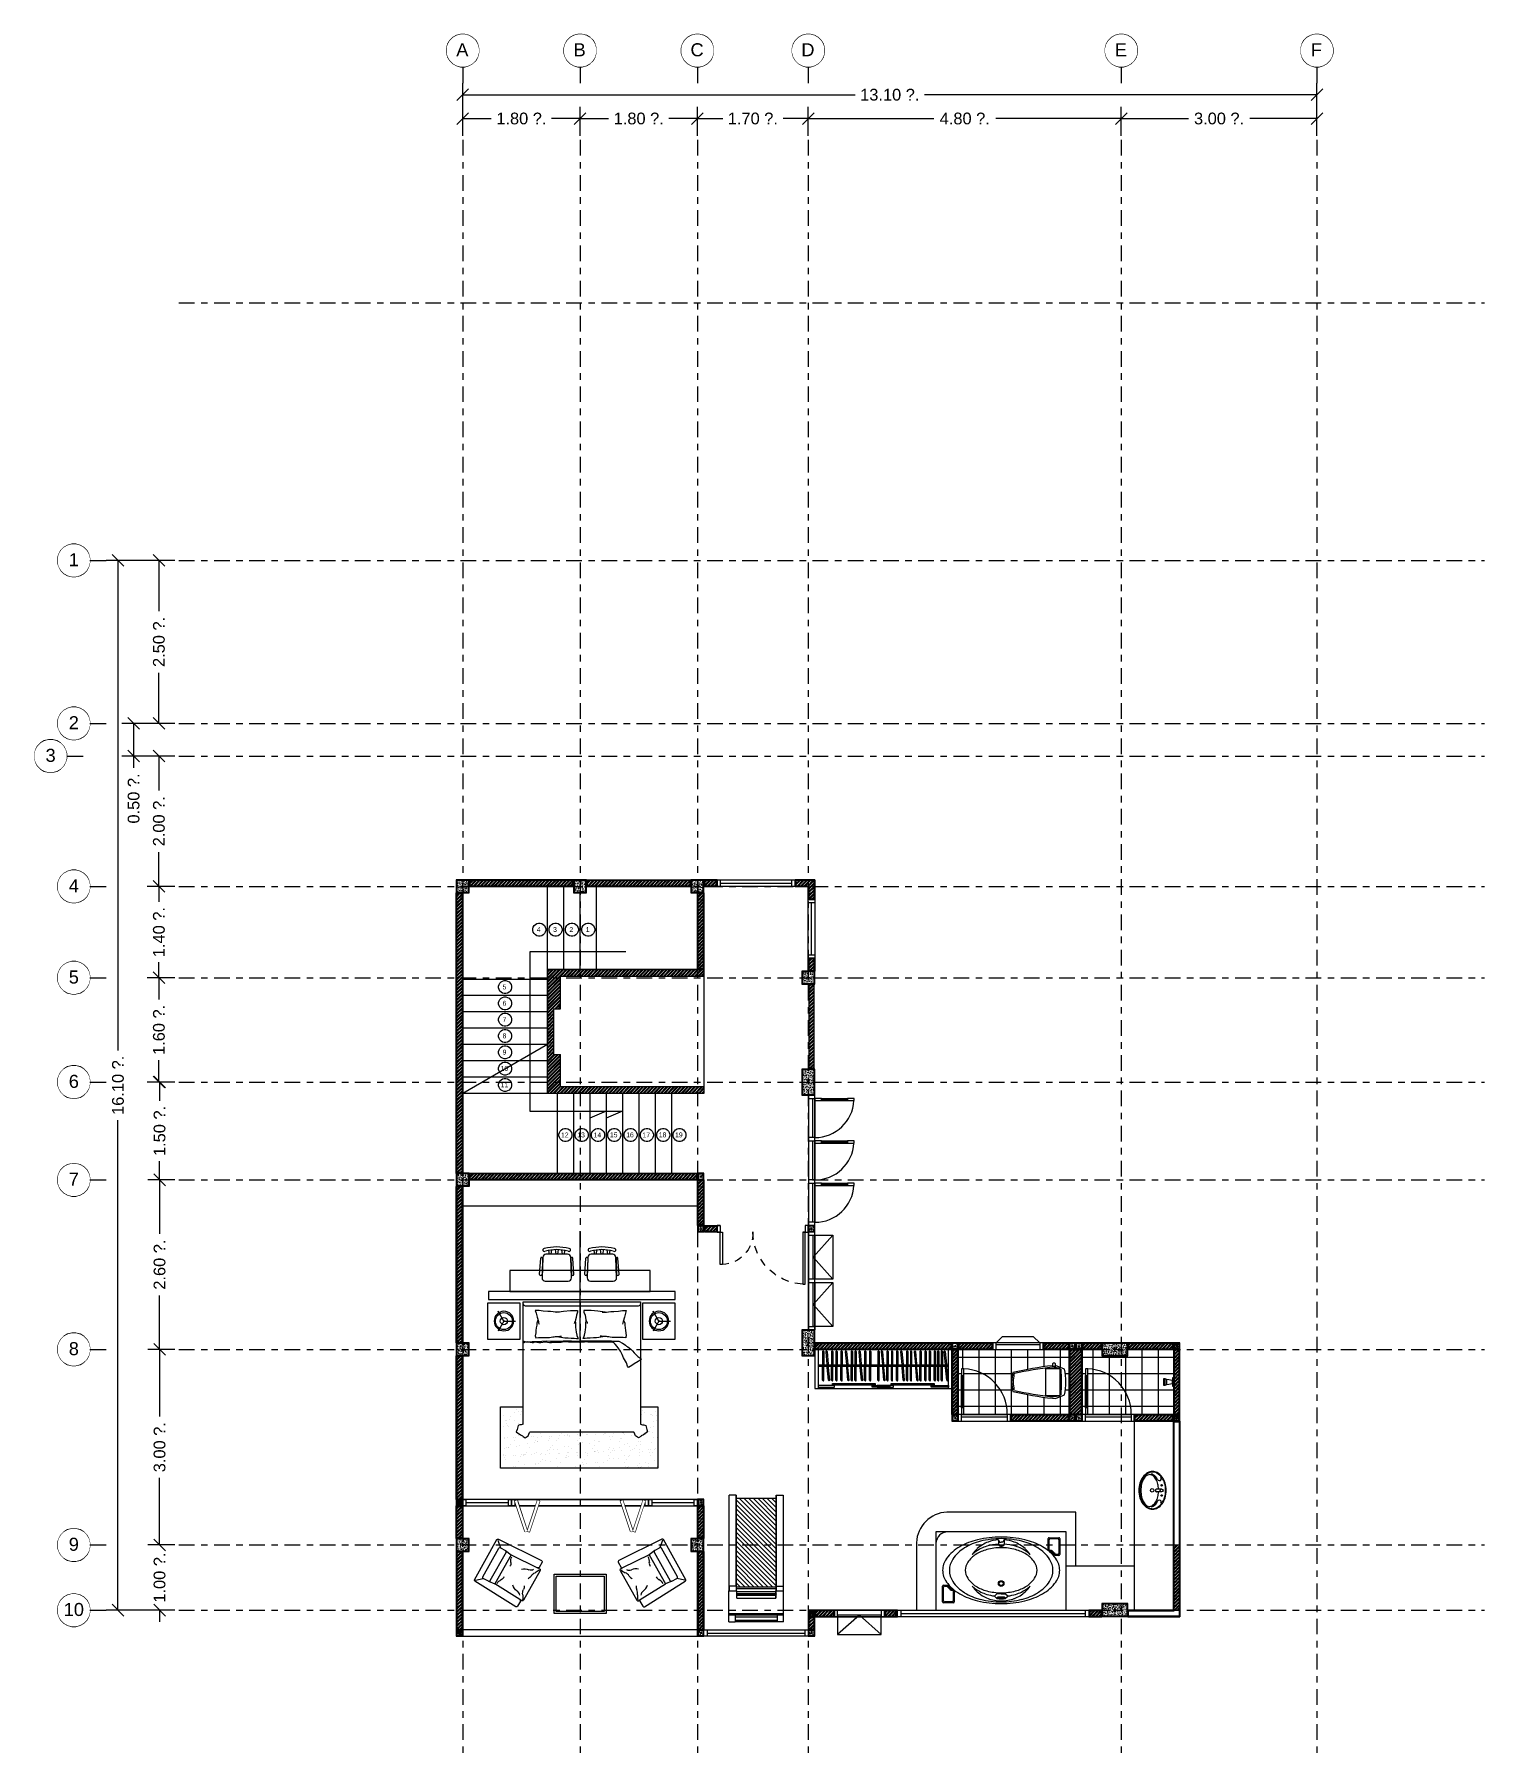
# Model space of a CAD drawing. Header units: metres. Extents: x -298 to 779, y -265 to 213.
# Drawn here: x -100.35 to -78.11, y -4.33 to 22.04 of the extents above; entities that cross this region are included whole.
import ezdxf

# ---------------------------------------------------------------- set-up
doc = ezdxf.new("R2010")
doc.units = ezdxf.units.M
doc.header["$LTSCALE"] = 0.01
doc.header["$MEASUREMENT"] = 0
doc.set_wipeout_variables(frame=1)
doc.linetypes.add('ACAD_ISO02W100', pattern=[15, 12, -3])
doc.linetypes.add('ACAD_ISO08W100', pattern=[36, 24, -3, 6, -3])
doc.layers.add('Dimension', color=253, linetype='ACAD_ISO08W100', transparency=0.5)
for name, color, linetype in [('Furniture', 130, 'Continuous'), ('HATCH', 90, 'Continuous'), ('SYMBOLS', 7, 'Continuous'), ('กระจก', 150, 'Continuous'), ('กำแพง', 90, 'Continuous'), ('ประตู หน้าต่าง', 10, 'Continuous'), ('เสา', 210, 'Continuous')]:
    doc.layers.add(name, color=color, linetype=linetype)
doc.styles.get("Standard").update_dxf_attribs({"font": 'arial.ttf'})
doc.dimstyles.new('White_1', dxfattribs={"dimtxt": 0.18, "dimasz": 0.18, "dimexe": 0.18, "dimexo": 0.0625, "dimgap": 0.09, "dimtad": 0, "dimzin": 0, "dimdsep": 46, "dimtxsty": 'Standard', "dimblk": 'OBLIQUE', "dimcen": 0.09, "dimadec": 0, "dimazin": 0, "dimtfac": 1, "dimtofl": 0, "dimtmove": 0, "dimatfit": 3, "dimfxl": 1, "dimtolj": 1, "dimtzin": 0, "dimarcsym": 0})
pattern_1 = [(45, (-111.874164, -0.1), (-0.026516504, 0.026516504), []), (45, (-111.856487, -0.1), (-0.026516504, 0.026516504), [])]
pattern_2 = [(50, (0, 0), (0.03586301, -0.003137607), [0.00375, -0.04125]), (355, (0, 0), (-0.006937567, 0.037609607), [0.003, -0.033]), (100.45144, (0.00299, -0.00026), (0.028925442, 0.034472), [0.00318701, -0.035057106]), (46.1842, (0, 0.01), (0.053362067, -0.008275964), [0.005625, -0.061875]), (96.63564, (0.004447, 0.00931), (0.0467331, 0.04870593), [0.00478052, -0.05258569]), (351.18416, (0, 0.01), (0.0467331, 0.04870593), [0.0045, -0.0495]), (21, (0.005, 0.0075), (0.029845353, -0.020130945), [0.00375, -0.04125]), (326, (0.005, 0.0075), (0.012165767, 0.036257502), [0.003, -0.033]), (71.45144, (0.007487, 0.005822), (0.04201112, 0.016126558), [0.00318701, -0.035057106]), (37.5, (0, 0), (0.000607993, 0.0166446927), [0, -0.0326, 0, -0.0335, 0, -0.033125]), (7.5, (0, 0), (0.013153477, 0.019720586), [0, -0.0191, 0, -0.03185, 0, -0.012625]), (327.5, (-0.01115, 0), (0.026691122, -0.0011277436), [0, -0.0125, 0, -0.039, 0, -0.05175]), (317.5, (-0.01615, 0), (0.029159308, 0.005005249), [0, -0.01625, 0, -0.0259, 0, -0.03675])]
pattern_3 = [(45, (-152.17175, -1.505284), (-0.026516504, 0.026516504), []), (45, (-152.154072, -1.505284), (-0.026516504, 0.026516504), [])]
pattern_4 = [(45, (-150.115494, 1e-14), (-0.026516504, 0.026516504), []), (45, (-150.097817, 1e-14), (-0.026516504, 0.026516504), [])]

msp = doc.modelspace()

# ---------------------------------------------------------------- texts
at = {"layer": 'SYMBOLS', "char_height": 0.075, "attachment_point": 7}
for s, insert in [('\\pxqc;4', (-92.695, 8.273)), ('\\pxqc;3', (-92.445, 8.273)), ('\\pxqc;2', (-92.195, 8.273)), ('\\pxqc;1', (-91.945, 8.273)), ('\\pxqc;5', (-93.22, 7.392)), ('\\pxqc;6', (-93.22, 7.142)), ('\\pxqc;7', (-93.22, 6.892)), ('\\pxqc;8', (-93.22, 6.642)), ('\\pxqc;9', (-93.22, 6.392)), ('\\pxqc;10', (-93.22, 6.142)), ('\\pxqc;11', (-93.22, 5.892)), ('\\pxqc;12', (-92.295, 5.123)), ('\\pxqc;13', (-92.045, 5.123)), ('\\pxqc;14', (-91.795, 5.123)), ('\\pxqc;15', (-91.545, 5.123)), ('\\pxqc;16', (-91.295, 5.123)), ('\\pxqc;17', (-91.045, 5.123)), ('\\pxqc;18', (-90.795, 5.123)), ('\\pxqc;19', (-90.545, 5.123))]:
    msp.add_mtext_dynamic_manual_height_columns(s, width=0.15308, gutter_width=1, heights=[0], dxfattribs=dict(at, insert=insert))

# ---------------------------------------------------------------- blocks, each defined once
blk = doc.blocks.new('เสา 0.2x0.4')
h = blk.add_hatch()
h.set_pattern_fill('AR-CONC', color=256, scale=0.005)
h.set_pattern_definition(pattern_2)
h.paths.add_polyline_path([(31.566, 6.132), (31.746, 6.132), (31.746, 6.512), (31.566, 6.512)])
for p, q in [((31.656, 6.292), (31.656, 6.352)), ((31.626, 6.322), (31.686, 6.322))]:
    blk.add_line(p, q)
for points in [[(31.556, 6.122), (31.756, 6.122), (31.756, 6.522), (31.556, 6.522)], [(31.566, 6.132), (31.746, 6.132), (31.746, 6.512), (31.566, 6.512)]]:
    blk.add_lwpolyline(points, close=True)
blk = doc.blocks.new('เสา 0.2x0.2')
h = blk.add_hatch()
h.set_pattern_fill('AR-CONC', color=256, scale=0.005)
h.set_pattern_definition(pattern_2)
h.paths.add_polyline_path([(10.338, -2.435), (10.518, -2.435), (10.518, -2.255), (10.338, -2.255)])
for p, q in [((10.398, -2.345), (10.458, -2.345)), ((10.428, -2.375), (10.428, -2.315))]:
    blk.add_line(p, q)
for points in [[(10.328, -2.445), (10.528, -2.445), (10.528, -2.245), (10.328, -2.245)], [(10.338, -2.435), (10.518, -2.435), (10.518, -2.255), (10.338, -2.255)]]:
    blk.add_lwpolyline(points, close=True)
blk = doc.blocks.new('เสาตั้่ง .1x.1')
h = blk.add_hatch()
h.set_pattern_fill('AR-CONC', color=256, scale=0.005)
h.set_pattern_definition(pattern_2)
h.paths.add_polyline_path([(21.739, 12.203), (21.739, 12.123), (21.819, 12.123), (21.819, 12.203)])
for p, q in [((21.764, 12.163), (21.794, 12.163)), ((21.779, 12.178), (21.779, 12.148))]:
    blk.add_line(p, q)
for points in [[(21.729, 12.113), (21.829, 12.113), (21.829, 12.213), (21.729, 12.213)], [(21.739, 12.123), (21.819, 12.123), (21.819, 12.203), (21.739, 12.203)]]:
    blk.add_lwpolyline(points, close=True)
blk = doc.blocks.new('ประตูกระจกยาวสามบาน')
for p, q in [((26.479, 4.636), (26.479, 4.036)), ((26.544, 4.636), (26.544, 4.036)), ((26.579, 4.636), (26.579, 4.036)), ((26.679, 4.636), (27.079, 4.636)), ((26.679, 4.619), (27.079, 4.619)), ((26.679, 4.601), (27.079, 4.601)), ((26.479, 3.986), (26.479, 3.386)), ((26.544, 3.986), (26.544, 3.386)), ((26.579, 3.986), (26.579, 3.386)), ((26.679, 3.986), (27.079, 3.986)), ((26.679, 3.969), (27.079, 3.969)), ((26.679, 3.951), (27.079, 3.951)), ((26.479, 3.336), (26.479, 2.736)), ((26.544, 3.336), (26.544, 2.736)), ((26.579, 3.336), (26.579, 2.736)), ((26.679, 3.336), (27.079, 3.336)), ((26.679, 3.319), (27.079, 3.319)), ((26.679, 3.301), (27.079, 3.301))]:
    blk.add_line(p, q)
for points in [[(26.479, 4.686), (26.479, 2.686), (26.579, 2.686), (26.579, 4.686)], [(26.479, 4.686), (26.479, 4.636), (26.579, 4.636), (26.579, 4.686)], [(26.579, 4.636), (26.579, 4.601), (26.679, 4.601), (26.679, 4.636)], [(27.079, 4.636), (27.079, 4.601), (27.179, 4.601), (27.179, 4.636)], [(26.479, 4.036), (26.479, 3.986), (26.579, 3.986), (26.579, 4.036)], [(26.579, 3.986), (26.579, 3.951), (26.679, 3.951), (26.679, 3.986)], [(27.079, 3.986), (27.079, 3.951), (27.179, 3.951), (27.179, 3.986)], [(26.479, 3.386), (26.479, 3.336), (26.579, 3.336), (26.579, 3.386)], [(26.579, 3.336), (26.579, 3.301), (26.679, 3.301), (26.679, 3.336)], [(27.079, 3.336), (27.079, 3.301), (27.179, 3.301), (27.179, 3.336)], [(26.479, 2.736), (26.479, 2.686), (26.579, 2.686), (26.579, 2.736)]]:
    blk.add_lwpolyline(points, close=True)
for centre in [(26.579, 4.636), (26.579, 3.986), (26.579, 3.336)]:
    blk.add_arc(centre, 0.601, 270, 356.6615)
blk = doc.blocks.new('_Oblique')
at = {"color": 0, "linetype": 'ByBlock', "lineweight": -2}
blk.add_line((-0.5, -0.5), (0.5, 0.5), dxfattribs=at)
blk = doc.blocks.new('*D50')
at = {"layer": 'Defpoints', "color": 0, "transparency": 16777216}
for p in [(-91.984, 20.749), (-93.784, 20.422), (-91.984, 20.422)]:
    blk.add_point(p, dxfattribs=at)
at = {"layer": 'กำแพง', "color": 0, "lineweight": -2, "transparency": 16777216}
for p, q in [((-93.784, 20.485), (-93.784, 20.929)), ((-91.984, 20.485), (-91.984, 20.929)), ((-93.784, 20.749), (-93.347, 20.749)), ((-91.984, 20.749), (-92.421, 20.749))]:
    blk.add_line(p, q, dxfattribs=at)
at = {"layer": 'กำแพง', "color": 0, "lineweight": -2, "transparency": 16777216, "xscale": 0.18, "yscale": 0.18, "zscale": 0.18, "rotation": 180}
blk.add_blockref('_Oblique', (-93.784, 20.749), dxfattribs=at)
at = {"layer": 'กำแพง', "color": 0, "lineweight": -2, "transparency": 16777216, "xscale": 0.18, "yscale": 0.18, "zscale": 0.18}
blk.add_blockref('_Oblique', (-91.984, 20.749), dxfattribs=at)
at = {"layer": 'กำแพง', "color": 0, "transparency": 16777216, "insert": (-92.884, 20.749), "char_height": 0.18, "attachment_point": 5}
blk.add_mtext('\\A1;1.80 ม.', dxfattribs=at)
blk = doc.blocks.new('*D46')
at = {"layer": 'Defpoints', "color": 0, "transparency": 16777216}
for p in [(-90.184, 20.749), (-91.984, 20.422), (-90.184, 20.422)]:
    blk.add_point(p, dxfattribs=at)
at = {"layer": 'กำแพง', "color": 0, "lineweight": -2, "transparency": 16777216}
for p, q in [((-91.984, 20.485), (-91.984, 20.929)), ((-90.184, 20.485), (-90.184, 20.929)), ((-91.984, 20.749), (-91.547, 20.749)), ((-90.184, 20.749), (-90.621, 20.749))]:
    blk.add_line(p, q, dxfattribs=at)
at = {"layer": 'กำแพง', "color": 0, "lineweight": -2, "transparency": 16777216, "xscale": 0.18, "yscale": 0.18, "zscale": 0.18, "rotation": 180}
blk.add_blockref('_Oblique', (-91.984, 20.749), dxfattribs=at)
at = {"layer": 'กำแพง', "color": 0, "lineweight": -2, "transparency": 16777216, "xscale": 0.18, "yscale": 0.18, "zscale": 0.18}
blk.add_blockref('_Oblique', (-90.184, 20.749), dxfattribs=at)
at = {"layer": 'กำแพง', "color": 0, "transparency": 16777216, "insert": (-91.084, 20.749), "char_height": 0.18, "attachment_point": 5}
blk.add_mtext('\\A1;1.80 ม.', dxfattribs=at)
blk = doc.blocks.new('*D47')
at = {"layer": 'Defpoints', "color": 0, "transparency": 16777216}
for p in [(-88.484, 20.749), (-90.184, 20.422), (-88.484, 20.422)]:
    blk.add_point(p, dxfattribs=at)
at = {"layer": 'กำแพง', "color": 0, "lineweight": -2, "transparency": 16777216}
for p, q in [((-90.184, 20.485), (-90.184, 20.929)), ((-88.484, 20.485), (-88.484, 20.929)), ((-90.184, 20.749), (-89.797, 20.749)), ((-88.484, 20.749), (-88.871, 20.749))]:
    blk.add_line(p, q, dxfattribs=at)
at = {"layer": 'กำแพง', "color": 0, "lineweight": -2, "transparency": 16777216, "xscale": 0.18, "yscale": 0.18, "zscale": 0.18, "rotation": 180}
blk.add_blockref('_Oblique', (-90.184, 20.749), dxfattribs=at)
at = {"layer": 'กำแพง', "color": 0, "lineweight": -2, "transparency": 16777216, "xscale": 0.18, "yscale": 0.18, "zscale": 0.18}
blk.add_blockref('_Oblique', (-88.484, 20.749), dxfattribs=at)
at = {"layer": 'กำแพง', "color": 0, "transparency": 16777216, "insert": (-89.334, 20.749), "char_height": 0.18, "attachment_point": 5}
blk.add_mtext('\\A1;1.70 ม.', dxfattribs=at)
blk = doc.blocks.new('*D48')
at = {"layer": 'Defpoints', "color": 0, "transparency": 16777216}
for p in [(-83.684, 20.749), (-88.484, 20.422), (-83.684, 20.422)]:
    blk.add_point(p, dxfattribs=at)
at = {"layer": 'กำแพง', "color": 0, "lineweight": -2, "transparency": 16777216}
for p, q in [((-88.484, 20.485), (-88.484, 20.929)), ((-83.684, 20.485), (-83.684, 20.929)), ((-88.484, 20.749), (-86.559, 20.749)), ((-83.684, 20.749), (-85.608, 20.749))]:
    blk.add_line(p, q, dxfattribs=at)
at = {"layer": 'กำแพง', "color": 0, "lineweight": -2, "transparency": 16777216, "xscale": 0.18, "yscale": 0.18, "zscale": 0.18, "rotation": 180}
blk.add_blockref('_Oblique', (-88.484, 20.749), dxfattribs=at)
at = {"layer": 'กำแพง', "color": 0, "lineweight": -2, "transparency": 16777216, "xscale": 0.18, "yscale": 0.18, "zscale": 0.18}
blk.add_blockref('_Oblique', (-83.684, 20.749), dxfattribs=at)
at = {"layer": 'กำแพง', "color": 0, "transparency": 16777216, "insert": (-86.084, 20.749), "char_height": 0.18, "attachment_point": 5}
blk.add_mtext('\\A1;4.80 ม.', dxfattribs=at)
blk = doc.blocks.new('*D49')
at = {"layer": 'Defpoints', "color": 0, "transparency": 16777216}
for p in [(-80.684, 20.749), (-83.684, 20.422), (-80.684, 20.422)]:
    blk.add_point(p, dxfattribs=at)
at = {"layer": 'กำแพง', "color": 0, "lineweight": -2, "transparency": 16777216}
for p, q in [((-83.684, 20.485), (-83.684, 20.929)), ((-80.684, 20.485), (-80.684, 20.929)), ((-83.684, 20.749), (-82.655, 20.749)), ((-80.684, 20.749), (-81.712, 20.749))]:
    blk.add_line(p, q, dxfattribs=at)
at = {"layer": 'กำแพง', "color": 0, "lineweight": -2, "transparency": 16777216, "xscale": 0.18, "yscale": 0.18, "zscale": 0.18, "rotation": 180}
blk.add_blockref('_Oblique', (-83.684, 20.749), dxfattribs=at)
at = {"layer": 'กำแพง', "color": 0, "lineweight": -2, "transparency": 16777216, "xscale": 0.18, "yscale": 0.18, "zscale": 0.18}
blk.add_blockref('_Oblique', (-80.684, 20.749), dxfattribs=at)
at = {"layer": 'กำแพง', "color": 0, "transparency": 16777216, "insert": (-82.184, 20.749), "char_height": 0.18, "attachment_point": 5}
blk.add_mtext('\\A1;3.00 ม.', dxfattribs=at)
blk = doc.blocks.new('*D45')
at = {"layer": 'Defpoints', "color": 0, "transparency": 16777216}
for p in [(-93.784, 21.114), (-93.784, 20.422), (-80.684, 20.422)]:
    blk.add_point(p, dxfattribs=at)
at = {"layer": 'กำแพง', "color": 0, "lineweight": -2, "transparency": 16777216}
for p, q in [((-93.784, 20.485), (-93.784, 21.294)), ((-93.784, 21.114), (-87.767, 21.114)), ((-80.684, 21.114), (-86.701, 21.114)), ((-80.684, 20.485), (-80.684, 21.294))]:
    blk.add_line(p, q, dxfattribs=at)
at = {"layer": 'กำแพง', "color": 0, "lineweight": -2, "transparency": 16777216, "xscale": 0.18, "yscale": 0.18, "zscale": 0.18, "rotation": 180}
blk.add_blockref('_Oblique', (-93.784, 21.114), dxfattribs=at)
at = {"layer": 'กำแพง', "color": 0, "lineweight": -2, "transparency": 16777216, "xscale": 0.18, "yscale": 0.18, "zscale": 0.18}
blk.add_blockref('_Oblique', (-80.684, 21.114), dxfattribs=at)
at = {"layer": 'กำแพง', "color": 0, "transparency": 16777216, "insert": (-87.234, 21.114), "char_height": 0.18, "attachment_point": 5}
blk.add_mtext('\\A1;13.10 ม.', dxfattribs=at)
blk = doc.blocks.new('*D51')
at = {"layer": 'Defpoints', "color": 0, "transparency": 16777216}
for p in [(-98.137, 13.972), (-98.443, 11.472), (-98.137, 11.472)]:
    blk.add_point(p, dxfattribs=at)
at = {"layer": 'กำแพง', "color": 0, "lineweight": -2, "transparency": 16777216}
for p, q in [((-98.199, 13.972), (-98.623, 13.972)), ((-98.443, 13.972), (-98.443, 13.196)), ((-98.443, 11.472), (-98.443, 12.249)), ((-98.199, 11.472), (-98.623, 11.472))]:
    blk.add_line(p, q, dxfattribs=at)
at = {"layer": 'กำแพง', "color": 0, "lineweight": -2, "transparency": 16777216, "xscale": 0.18, "yscale": 0.18, "zscale": 0.18}
for p, rotation in [((-98.443, 13.972), 90), ((-98.443, 11.472), 270)]:
    blk.add_blockref('_Oblique', p, dxfattribs=dict(at, rotation=rotation))
at = {"layer": 'กำแพง', "color": 0, "transparency": 16777216, "insert": (-98.443, 12.722), "char_height": 0.18, "attachment_point": 5, "rotation": 90}
blk.add_mtext('\\A1;2.50 ม.', dxfattribs=at)
blk = doc.blocks.new('*D52')
at = {"layer": 'Defpoints', "color": 0, "transparency": 16777216}
for p in [(-98.137, 11.472), (-98.831, 10.972), (-98.137, 10.972)]:
    blk.add_point(p, dxfattribs=at)
at = {"layer": 'กำแพง', "color": 0, "lineweight": -2, "transparency": 16777216}
for p, q in [((-98.199, 11.472), (-99.011, 11.472)), ((-98.831, 11.472), (-98.831, 10.972)), ((-98.199, 10.972), (-99.011, 10.972)), ((-98.831, 10.972), (-98.831, 10.792))]:
    blk.add_line(p, q, dxfattribs=at)
at = {"layer": 'กำแพง', "color": 0, "lineweight": -2, "transparency": 16777216, "xscale": 0.18, "yscale": 0.18, "zscale": 0.18}
for p, rotation in [((-98.831, 11.472), 90), ((-98.831, 10.972), 270)]:
    blk.add_blockref('_Oblique', p, dxfattribs=dict(at, rotation=rotation))
at = {"layer": 'กำแพง', "color": 0, "transparency": 16777216, "insert": (-98.831, 10.321), "char_height": 0.18, "attachment_point": 5, "rotation": 90}
blk.add_mtext('\\A1;0.50 ม.', dxfattribs=at)
blk = doc.blocks.new('*D53')
at = {"layer": 'Defpoints', "color": 0, "transparency": 16777216}
for p in [(-98.137, 10.972), (-98.443, 8.972), (-98.137, 8.972)]:
    blk.add_point(p, dxfattribs=at)
at = {"layer": 'กำแพง', "color": 0, "lineweight": -2, "transparency": 16777216}
for p, q in [((-98.199, 10.972), (-98.623, 10.972)), ((-98.443, 10.972), (-98.443, 10.446)), ((-98.443, 8.972), (-98.443, 9.499)), ((-98.199, 8.972), (-98.623, 8.972))]:
    blk.add_line(p, q, dxfattribs=at)
at = {"layer": 'กำแพง', "color": 0, "lineweight": -2, "transparency": 16777216, "xscale": 0.18, "yscale": 0.18, "zscale": 0.18}
for p, rotation in [((-98.443, 10.972), 90), ((-98.443, 8.972), 270)]:
    blk.add_blockref('_Oblique', p, dxfattribs=dict(at, rotation=rotation))
at = {"layer": 'กำแพง', "color": 0, "transparency": 16777216, "insert": (-98.443, 9.972), "char_height": 0.18, "attachment_point": 5, "rotation": 90}
blk.add_mtext('\\A1;2.00 ม.', dxfattribs=at)
blk = doc.blocks.new('*D54')
at = {"layer": 'Defpoints', "color": 0, "transparency": 16777216}
for p in [(-98.137, 8.972), (-98.443, 7.572), (-98.137, 7.572)]:
    blk.add_point(p, dxfattribs=at)
at = {"layer": 'กำแพง', "color": 0, "lineweight": -2, "transparency": 16777216}
for p, q in [((-98.199, 8.972), (-98.623, 8.972)), ((-98.443, 8.972), (-98.443, 8.736)), ((-98.443, 7.572), (-98.443, 7.809)), ((-98.199, 7.572), (-98.623, 7.572))]:
    blk.add_line(p, q, dxfattribs=at)
at = {"layer": 'กำแพง', "color": 0, "lineweight": -2, "transparency": 16777216, "xscale": 0.18, "yscale": 0.18, "zscale": 0.18}
for p, rotation in [((-98.443, 8.972), 90), ((-98.443, 7.572), 270)]:
    blk.add_blockref('_Oblique', p, dxfattribs=dict(at, rotation=rotation))
at = {"layer": 'กำแพง', "color": 0, "transparency": 16777216, "insert": (-98.443, 8.272), "char_height": 0.18, "attachment_point": 5, "rotation": 90}
blk.add_mtext('\\A1;1.40 ม.', dxfattribs=at)
blk = doc.blocks.new('*D56')
at = {"layer": 'Defpoints', "color": 0, "transparency": 16777216}
for p in [(-98.137, 4.472), (-98.433, 1.872), (-98.137, 1.872)]:
    blk.add_point(p, dxfattribs=at)
at = {"layer": 'กำแพง', "color": 0, "lineweight": -2, "transparency": 16777216}
for p, q in [((-98.199, 4.472), (-98.613, 4.472)), ((-98.433, 4.472), (-98.433, 3.646)), ((-98.433, 1.872), (-98.433, 2.699)), ((-98.199, 1.872), (-98.613, 1.872))]:
    blk.add_line(p, q, dxfattribs=at)
at = {"layer": 'กำแพง', "color": 0, "lineweight": -2, "transparency": 16777216, "xscale": 0.18, "yscale": 0.18, "zscale": 0.18}
for p, rotation in [((-98.433, 4.472), 90), ((-98.433, 1.872), 270)]:
    blk.add_blockref('_Oblique', p, dxfattribs=dict(at, rotation=rotation))
at = {"layer": 'กำแพง', "color": 0, "transparency": 16777216, "insert": (-98.433, 3.172), "char_height": 0.18, "attachment_point": 5, "rotation": 90}
blk.add_mtext('\\A1;2.60 ม.', dxfattribs=at)
blk = doc.blocks.new('*D57')
at = {"layer": 'Defpoints', "color": 0, "transparency": 16777216}
for p in [(-98.137, 1.872), (-98.433, -1.128), (-98.137, -1.128)]:
    blk.add_point(p, dxfattribs=at)
at = {"layer": 'กำแพง', "color": 0, "lineweight": -2, "transparency": 16777216}
for p, q in [((-98.199, 1.872), (-98.613, 1.872)), ((-98.433, 1.872), (-98.433, 0.844)), ((-98.433, -1.128), (-98.433, -0.099)), ((-98.199, -1.128), (-98.613, -1.128))]:
    blk.add_line(p, q, dxfattribs=at)
at = {"layer": 'กำแพง', "color": 0, "lineweight": -2, "transparency": 16777216, "xscale": 0.18, "yscale": 0.18, "zscale": 0.18}
for p, rotation in [((-98.433, 1.872), 90), ((-98.433, -1.128), 270)]:
    blk.add_blockref('_Oblique', p, dxfattribs=dict(at, rotation=rotation))
at = {"layer": 'กำแพง', "color": 0, "transparency": 16777216, "insert": (-98.433, 0.372), "char_height": 0.18, "attachment_point": 5, "rotation": 90}
blk.add_mtext('\\A1;3.00 ม.', dxfattribs=at)
blk = doc.blocks.new('*D58')
at = {"layer": 'Defpoints', "color": 0, "transparency": 16777216}
for p in [(-98.137, -1.128), (-98.433, -2.128), (-98.137, -2.128)]:
    blk.add_point(p, dxfattribs=at)
at = {"layer": 'กำแพง', "color": 0, "lineweight": -2, "transparency": 16777216}
for p, q in [((-98.433, -1.128), (-98.433, -0.948)), ((-98.199, -1.128), (-98.613, -1.128)), ((-98.199, -2.128), (-98.613, -2.128)), ((-98.433, -2.128), (-98.433, -2.308))]:
    blk.add_line(p, q, dxfattribs=at)
at = {"layer": 'กำแพง', "color": 0, "lineweight": -2, "transparency": 16777216, "xscale": 0.18, "yscale": 0.18, "zscale": 0.18}
for p, rotation in [((-98.433, -1.128), 270), ((-98.433, -2.128), 90)]:
    blk.add_blockref('_Oblique', p, dxfattribs=dict(at, rotation=rotation))
at = {"layer": 'กำแพง', "color": 0, "transparency": 16777216, "insert": (-98.433, -1.628), "char_height": 0.18, "attachment_point": 5, "rotation": 90}
blk.add_mtext('\\A1;1.00 ม.', dxfattribs=at)
blk = doc.blocks.new('*D43')
at = {"layer": 'Defpoints', "color": 0, "transparency": 16777216}
for p in [(-98.137, 13.972), (-99.071, -2.128), (-98.137, -2.128)]:
    blk.add_point(p, dxfattribs=at)
at = {"layer": 'กำแพง', "color": 0, "lineweight": -2, "transparency": 16777216}
for p, q in [((-98.199, 13.972), (-99.251, 13.972)), ((-99.071, 13.972), (-99.071, 6.455)), ((-99.071, -2.128), (-99.071, 5.389)), ((-98.199, -2.128), (-99.251, -2.128))]:
    blk.add_line(p, q, dxfattribs=at)
at = {"layer": 'กำแพง', "color": 0, "lineweight": -2, "transparency": 16777216, "xscale": 0.18, "yscale": 0.18, "zscale": 0.18}
for p, rotation in [((-99.071, 13.972), 90), ((-99.071, -2.128), 270)]:
    blk.add_blockref('_Oblique', p, dxfattribs=dict(at, rotation=rotation))
at = {"layer": 'กำแพง', "color": 0, "transparency": 16777216, "insert": (-99.071, 5.922), "char_height": 0.18, "attachment_point": 5, "rotation": 90}
blk.add_mtext('\\A1;16.10 ม.', dxfattribs=at)
blk = doc.blocks.new('*D44')
at = {"layer": 'Defpoints', "color": 0, "transparency": 16777216}
for p in [(-98.137, 5.972), (-98.433, 4.472), (-98.137, 4.472)]:
    blk.add_point(p, dxfattribs=at)
at = {"layer": 'กำแพง', "color": 0, "lineweight": -2, "transparency": 16777216}
for p, q in [((-98.199, 5.972), (-98.613, 5.972)), ((-98.433, 5.972), (-98.433, 5.686)), ((-98.433, 4.472), (-98.433, 4.759)), ((-98.199, 4.472), (-98.613, 4.472))]:
    blk.add_line(p, q, dxfattribs=at)
at = {"layer": 'กำแพง', "color": 0, "lineweight": -2, "transparency": 16777216, "xscale": 0.18, "yscale": 0.18, "zscale": 0.18}
for p, rotation in [((-98.433, 5.972), 90), ((-98.433, 4.472), 270)]:
    blk.add_blockref('_Oblique', p, dxfattribs=dict(at, rotation=rotation))
at = {"layer": 'กำแพง', "color": 0, "transparency": 16777216, "insert": (-98.433, 5.222), "char_height": 0.18, "attachment_point": 5, "rotation": 90}
blk.add_mtext('\\A1;1.50 ม.', dxfattribs=at)
blk = doc.blocks.new('*D55')
at = {"layer": 'Defpoints', "color": 0, "transparency": 16777216}
for p in [(-98.137, 7.572), (-98.443, 5.972), (-98.137, 5.972)]:
    blk.add_point(p, dxfattribs=at)
at = {"layer": 'กำแพง', "color": 0, "lineweight": -2, "transparency": 16777216}
for p, q in [((-98.199, 7.572), (-98.623, 7.572)), ((-98.443, 7.572), (-98.443, 7.236)), ((-98.443, 5.972), (-98.443, 6.309)), ((-98.199, 5.972), (-98.623, 5.972))]:
    blk.add_line(p, q, dxfattribs=at)
at = {"layer": 'กำแพง', "color": 0, "lineweight": -2, "transparency": 16777216, "xscale": 0.18, "yscale": 0.18, "zscale": 0.18}
for p, rotation in [((-98.443, 7.572), 90), ((-98.443, 5.972), 270)]:
    blk.add_blockref('_Oblique', p, dxfattribs=dict(at, rotation=rotation))
at = {"layer": 'กำแพง', "color": 0, "transparency": 16777216, "insert": (-98.443, 6.772), "char_height": 0.18, "attachment_point": 5, "rotation": 90}
blk.add_mtext('\\A1;1.60 ม.', dxfattribs=at)
blk = doc.blocks.new('ประตูยาว 2.1ม.')
for points in [[(16.665, 11.62), (16.715, 11.62), (16.715, 11.52), (16.665, 11.52)], [(16.665, 11.62), (18.765, 11.62), (18.765, 11.52), (16.665, 11.52)], [(16.715, 11.595), (16.749, 11.606), (16.906, 11.132), (16.873, 11.121)], [(17.097, 11.595), (17.063, 11.606), (16.906, 11.132), (16.939, 11.121)], [(18.334, 11.595), (18.368, 11.606), (18.525, 11.132), (18.492, 11.121)], [(18.715, 11.595), (18.682, 11.606), (18.525, 11.132), (18.558, 11.121)], [(18.715, 11.62), (18.765, 11.62), (18.765, 11.52), (18.715, 11.52)]]:
    blk.add_lwpolyline(points, close=True)
for points in [[(17.097, 11.595), (17.063, 11.606), (16.906, 11.132), (16.939, 11.121)], [(18.334, 11.595), (18.368, 11.606), (18.525, 11.132), (18.492, 11.121)]]:
    blk.add_wipeout(points)
for points in [[(16.715, 11.595), (16.749, 11.606), (16.906, 11.132), (16.873, 11.121)], [(18.715, 11.595), (18.682, 11.606), (18.525, 11.132), (18.558, 11.121)]]:
    blk.add_wipeout(points)
blk = doc.blocks.new('ประตูคู่ 1.4')
for points in [[(248.906, -40.709), (248.906, -40.759), (249.006, -40.759), (249.006, -40.709)], [(249.006, -40.759), (249.006, -40.794), (249.506, -40.794), (249.506, -40.759)], [(248.906, -42.109), (248.906, -42.059), (249.006, -42.059), (249.006, -42.109)], [(249.006, -42.059), (249.006, -42.024), (249.806, -42.024), (249.806, -42.059)]]:
    blk.add_lwpolyline(points, close=True)
for points in [[(248.906, -40.759), (248.906, -40.709), (249.006, -40.709), (249.006, -40.794)], [(249.006, -42.024), (249.006, -42.109), (248.906, -42.109), (248.906, -42.059)]]:
    blk.add_lwpolyline(points)
at = {"linetype": 'ACAD_ISO02W100'}
for centre, radius, start, end in [((249.019, -40.773), 0.486, 268.4247, 357.491), ((248.998, -42.067), 0.808, 3.0591, 89.4594)]:
    blk.add_arc(centre, radius, start, end, dxfattribs=at)
blk = doc.blocks.new('หน้าต่างคู่ 1.5ม')
for p, q in [((63.601, 4.151), (63.601, 3.481)), ((63.601, 3.426), (63.601, 2.756))]:
    blk.add_line(p, q)
for points in [[(63.601, 4.201), (63.501, 4.201), (63.501, 2.701), (63.601, 2.701)], [(63.501, 4.201), (63.501, 4.151), (63.601, 4.151), (63.601, 4.201)], [(63.576, 3.476), (63.576, 4.151), (63.878, 4.151), (63.878, 3.476)], [(63.501, 3.476), (63.501, 3.426), (63.601, 3.426), (63.601, 3.476)], [(63.576, 2.751), (63.576, 3.426), (63.878, 3.426), (63.878, 2.751)], [(63.501, 2.701), (63.501, 2.751), (63.601, 2.751), (63.601, 2.701)]]:
    blk.add_lwpolyline(points, close=True)
for points in [[(63.878, 3.476), (63.576, 3.813), (63.878, 4.151)], [(63.878, 2.751), (63.576, 3.088), (63.878, 3.426)]]:
    blk.add_lwpolyline(points)
blk = doc.blocks.new('Windows 1')
for p, q in [((23.787, 11.646), (24.457, 11.646)), ((23.787, 11.546), (24.457, 11.546))]:
    blk.add_line(p, q)
for points in [[(23.787, 11.621), (24.457, 11.621), (24.457, 11.921), (23.787, 11.921)], [(23.737, 11.546), (23.787, 11.546), (23.787, 11.646), (23.737, 11.646)], [(23.737, 11.546), (24.507, 11.546), (24.507, 11.646), (23.737, 11.646)], [(24.457, 11.546), (24.507, 11.546), (24.507, 11.646), (24.457, 11.646)]]:
    blk.add_lwpolyline(points, close=True)
blk.add_lwpolyline([(23.787, 11.921), (24.122, 11.621), (24.457, 11.921)])
blk = doc.blocks.new('Sofa and table on 2F')
for p, q in [((56.512, -1.66, 0), (56.855, -1.046, 0)), ((56.871, -1.055, 0), (56.909, -1.17, 0)), ((56.871, -1.055, 0), (56.909, -1.17, 0)), ((56.879, -1.038, 0), (57.54, -1.368, 0)), ((59.385, -1.038, 0), (58.724, -1.368, 0)), ((59.393, -1.055, 0), (59.354, -1.17, 0)), ((59.393, -1.055, 0), (59.354, -1.17, 0)), ((59.751, -1.66, 0), (59.408, -1.046, 0)), ((56.639, -1.617, 0), (56.885, -1.177, 0)), ((56.639, -1.617, 0), (56.885, -1.177, 0)), ((56.995, -1.238, 0), (56.749, -1.678, 0)), ((56.995, -1.238, 0), (56.749, -1.678, 0)), ((57.074, -1.277, 0), (56.824, -1.726, 0)), ((57.074, -1.277, 0), (56.824, -1.726, 0)), ((56.909, -1.17, 0), (56.988, -1.214, 0)), ((56.909, -1.17, 0), (56.988, -1.214, 0)), ((56.988, -1.214, 0), (57.074, -1.277, 0)), ((56.988, -1.214, 0), (57.074, -1.277, 0)), ((57.074, -1.277, 0), (57.48, -1.479, 0)), ((57.074, -1.277, 0), (57.48, -1.479, 0)), ((59.189, -1.277, 0), (58.783, -1.479, 0)), ((59.189, -1.277, 0), (58.783, -1.479, 0)), ((59.275, -1.214, 0), (59.189, -1.277, 0)), ((59.275, -1.214, 0), (59.189, -1.277, 0)), ((59.189, -1.277, 0), (59.44, -1.726, 0)), ((59.189, -1.277, 0), (59.44, -1.726, 0)), ((59.268, -1.238, 0), (59.514, -1.678, 0)), ((59.268, -1.238, 0), (59.514, -1.678, 0)), ((59.354, -1.17, 0), (59.275, -1.214, 0)), ((59.354, -1.17, 0), (59.275, -1.214, 0)), ((59.624, -1.617, 0), (59.378, -1.177, 0)), ((59.624, -1.617, 0), (59.378, -1.177, 0)), ((57.518, -1.519, 0), (57.263, -1.976, 0)), ((57.511, -1.494, 0), (57.48, -1.479, 0)), ((57.548, -1.393, 0), (57.504, -1.472, 0)), ((57.732, -2.178), (57.732, -1.578)), ((57.732, -1.578), (58.532, -1.578)), ((58.532, -1.578), (58.532, -2.178)), ((58.716, -1.393, 0), (58.76, -1.472, 0)), ((58.745, -1.519, 0), (59, -1.976, 0)), ((58.753, -1.494, 0), (58.783, -1.479, 0)), ((57.146, -2.074, 0), (56.518, -1.684, 0)), ((56.528, -1.669, 0), (56.646, -1.641, 0)), ((56.528, -1.669, 0), (56.646, -1.641, 0)), ((56.725, -1.685, 0), (56.646, -1.641, 0)), ((56.725, -1.685, 0), (56.646, -1.641, 0)), ((56.725, -1.685, 0), (56.824, -1.726, 0)), ((56.725, -1.685, 0), (56.824, -1.726, 0)), ((57.209, -1.965, 0), (56.824, -1.726, 0)), ((57.209, -1.965, 0), (56.824, -1.726, 0)), ((57.762, -2.148), (57.762, -1.608)), ((57.762, -1.608), (58.502, -1.608)), ((58.502, -1.608), (58.502, -2.148)), ((59.055, -1.965, 0), (59.44, -1.726, 0)), ((59.055, -1.965, 0), (59.44, -1.726, 0)), ((59.117, -2.074, 0), (59.745, -1.684, 0)), ((59.539, -1.685, 0), (59.44, -1.726, 0)), ((59.539, -1.685, 0), (59.44, -1.726, 0)), ((59.539, -1.685, 0), (59.617, -1.641, 0)), ((59.539, -1.685, 0), (59.617, -1.641, 0)), ((59.736, -1.669, 0), (59.617, -1.641, 0)), ((59.736, -1.669, 0), (59.617, -1.641, 0)), ((57.215, -1.989, 0), (57.171, -2.067, 0)), ((57.238, -1.983, 0), (57.209, -1.965, 0)), ((59.025, -1.983, 0), (59.055, -1.965, 0)), ((59.048, -1.989, 0), (59.092, -2.067, 0)), ((58.532, -2.178), (57.732, -2.178)), ((58.502, -2.148), (57.762, -2.148))]:
    blk.add_line(p, q)
at = {"extrusion": (0, 0, -1)}
for centre, major_axis, start_param, end_param in [((56.871, -1.055, 0), (0.0127, 0.0127), 4.436056, 5.960374), ((56.901, -1.186, 0), (0.0127, 0.0127), 4.436056, 6.006852), ((56.901, -1.186, 0), (0.0127, 0.0127), 4.436056, 6.006852), ((56.979, -1.229, 0), (0.0127, 0.0127), -0.276333, 1.294463), ((56.979, -1.229, 0), (0.0127, 0.0127), -0.276333, 1.294463), ((57.207, -1.377, 0), (0.0978, 0.0978), 3.794525, 4.42078), ((57.207, -1.377, 0), (0.0978, 0.0978), 3.794525, 4.42078), ((56.992, -1.406, 0), (0.056, 0.056), 0.652933, 1.424259), ((56.992, -1.406, 0), (0.056, 0.056), 0.652933, 1.424259), ((57.277, -1.675, 0), (0.127, 0.127), -1.022175, -0.39388), ((57.277, -1.675, 0), (0.127, 0.127), -1.022175, -0.39388), ((57.379, -1.427, 0), (0.0625, 0.0625), 1.897519, 2.747712), ((57.379, -1.427, 0), (0.0625, 0.0625), 1.897519, 2.747712), ((57.483, -1.67, 0), (0.0873, 0.0873), 4.4868, 5.146489), ((57.483, -1.67, 0), (0.0873, 0.0873), 4.4868, 5.146489), ((57.39, -1.416, 0), (0.104, 0.104), 1.486025, 2.004896), ((57.39, -1.416, 0), (0.104, 0.104), 1.486025, 2.004896), ((57.488, -1.463, 0), (0.0127, 0.0127), 1.294463, 2.818781), ((57.503, -1.51, 0), (0.0127, 0.0127), -0.322811, 1.294463), ((57.532, -1.384, 0), (0.0127, 0.0127), -0.322811, 1.294463), ((56.528, -1.669, 0), (0.0127, 0.0127), 2.911738, 4.436056), ((56.655, -1.626, 0), (0.0127, 0.0127), 2.865259, 4.436056), ((56.655, -1.626, 0), (0.0127, 0.0127), 2.865259, 4.436056), ((56.734, -1.669, 0), (0.0127, 0.0127), 1.294463, 2.865259), ((56.734, -1.669, 0), (0.0127, 0.0127), 1.294463, 2.865259), ((56.979, -1.786, 0), (0.0978, 0.0978), 4.451332, 5.077586), ((56.979, -1.786, 0), (0.0978, 0.0978), 4.451332, 5.077586), ((56.89, -1.588, 0), (0.056, 0.056), 1.164668, 1.935994), ((56.89, -1.588, 0), (0.056, 0.056), 1.164668, 1.935994), ((57.269, -1.689, 0), (0.127, 0.127), 2.982807, 3.611101), ((57.269, -1.689, 0), (0.127, 0.127), 2.982807, 3.611101), ((57.112, -1.906, 0), (0.0625, 0.0625), -0.158786, 0.691408), ((57.112, -1.906, 0), (0.0625, 0.0625), -0.158786, 0.691408), ((57.373, -1.867, 0), (0.0873, 0.0873), 3.725623, 4.385311), ((57.373, -1.867, 0), (0.0873, 0.0873), 3.725623, 4.385311), ((57.161, -1.763, 0), (0.08, 0.08), 0.691408, 1.243719), ((57.161, -1.763, 0), (0.08, 0.08), 0.691408, 1.243719), ((57.283, -1.544, 0), (0.08, 0.08), 1.345208, 1.897519), ((57.283, -1.544, 0), (0.08, 0.08), 1.345208, 1.897519), ((57.155, -2.059, 0), (0.0127, 0.0127), 1.294463, 2.911738), ((57.199, -1.98, 0), (0.0127, 0.0127), -0.229855, 1.294463), ((57.248, -1.967, 0), (0.0127, 0.0127), 1.294463, 2.911738), ((57.108, -1.922, 0), (0.104, 0.104), 0.58403, 1.102901), ((57.108, -1.922, 0), (0.104, 0.104), 0.58403, 1.102901)]:
    blk.add_ellipse(centre, major_axis=major_axis, ratio=1, start_param=start_param, end_param=end_param, dxfattribs=at)
for centre, major_axis, start_param, end_param in [((59.393, -1.055, 0), (-0.0127, 0.0127), 4.436056, 5.960374), ((59.056, -1.377, 0), (-0.0978, 0.0978), 3.794525, 4.42078), ((59.056, -1.377, 0), (-0.0978, 0.0978), 3.794525, 4.42078), ((59.284, -1.229, 0), (-0.0127, 0.0127), -0.276333, 1.294463), ((59.284, -1.229, 0), (-0.0127, 0.0127), -0.276333, 1.294463), ((59.363, -1.186, 0), (-0.0127, 0.0127), 4.436056, 6.006852), ((59.363, -1.186, 0), (-0.0127, 0.0127), 4.436056, 6.006852), ((58.732, -1.384, 0), (-0.0127, 0.0127), -0.322811, 1.294463), ((58.761, -1.51, 0), (-0.0127, 0.0127), -0.322811, 1.294463), ((58.775, -1.463, 0), (-0.0127, 0.0127), 1.294463, 2.818781), ((58.873, -1.416, 0), (-0.104, 0.104), 1.486025, 2.004896), ((58.873, -1.416, 0), (-0.104, 0.104), 1.486025, 2.004896), ((58.78, -1.67, 0), (-0.0873, 0.0873), 4.4868, 5.146489), ((58.78, -1.67, 0), (-0.0873, 0.0873), 4.4868, 5.146489), ((58.884, -1.427, 0), (-0.0625, 0.0625), 1.897519, 2.747712), ((58.884, -1.427, 0), (-0.0625, 0.0625), 1.897519, 2.747712), ((58.986, -1.675, 0), (-0.127, 0.127), -1.022175, -0.39388), ((58.986, -1.675, 0), (-0.127, 0.127), -1.022175, -0.39388), ((59.272, -1.406, 0), (-0.056, 0.056), 0.652933, 1.424259), ((59.272, -1.406, 0), (-0.056, 0.056), 0.652933, 1.424259), ((58.981, -1.544, 0), (-0.08, 0.08), 1.345208, 1.897519), ((58.981, -1.544, 0), (-0.08, 0.08), 1.345208, 1.897519), ((59.103, -1.763, 0), (-0.08, 0.08), 0.691408, 1.243719), ((59.103, -1.763, 0), (-0.08, 0.08), 0.691408, 1.243719), ((58.89, -1.867, 0), (-0.0873, 0.0873), 3.725623, 4.385311), ((58.89, -1.867, 0), (-0.0873, 0.0873), 3.725623, 4.385311), ((59.152, -1.906, 0), (-0.0625, 0.0625), -0.158786, 0.691408), ((59.152, -1.906, 0), (-0.0625, 0.0625), -0.158786, 0.691408), ((58.994, -1.689, 0), (-0.127, 0.127), 2.982807, 3.611101), ((58.994, -1.689, 0), (-0.127, 0.127), 2.982807, 3.611101), ((59.373, -1.588, 0), (-0.056, 0.056), 1.164668, 1.935994), ((59.373, -1.588, 0), (-0.056, 0.056), 1.164668, 1.935994), ((59.284, -1.786, 0), (-0.0978, 0.0978), 4.451332, 5.077586), ((59.284, -1.786, 0), (-0.0978, 0.0978), 4.451332, 5.077586), ((59.53, -1.669, 0), (-0.0127, 0.0127), 1.294463, 2.865259), ((59.53, -1.669, 0), (-0.0127, 0.0127), 1.294463, 2.865259), ((59.608, -1.626, 0), (-0.0127, 0.0127), 2.865259, 4.436056), ((59.608, -1.626, 0), (-0.0127, 0.0127), 2.865259, 4.436056), ((59.736, -1.669, 0), (-0.0127, 0.0127), 2.911738, 4.436056), ((59.016, -1.967, 0), (-0.0127, 0.0127), 1.294463, 2.911738), ((59.156, -1.922, 0), (-0.104, 0.104), 0.58403, 1.102901), ((59.156, -1.922, 0), (-0.104, 0.104), 0.58403, 1.102901), ((59.064, -1.98, 0), (-0.0127, 0.0127), -0.229855, 1.294463), ((59.108, -2.059, 0), (-0.0127, 0.0127), 1.294463, 2.911738)]:
    blk.add_ellipse(centre, major_axis=major_axis, ratio=1, start_param=start_param, end_param=end_param)
blk = doc.blocks.new('หน้าต่างบานเดียว 1')
for p, q in [((64.488, 1.972), (64.438, 1.972)), ((64.438, 1.972), (64.438, 1.872)), ((65.208, 1.972), (64.438, 1.972)), ((64.438, 1.972), (64.438, 1.872)), ((64.438, 1.872), (64.488, 1.872)), ((64.438, 1.872), (65.208, 1.872)), ((64.488, 1.972), (64.588, 2.072)), ((64.488, 1.872), (64.488, 1.972)), ((65.158, 1.972), (64.488, 1.972)), ((64.488, 1.947), (65.158, 1.947)), ((64.488, 1.872), (65.158, 1.872)), ((64.588, 2.072), (65.058, 2.072)), ((65.058, 2.072), (65.158, 1.972)), ((65.208, 1.972), (65.158, 1.972)), ((65.158, 1.972), (65.158, 1.872)), ((65.158, 1.872), (65.208, 1.872)), ((65.208, 1.872), (65.208, 1.972)), ((65.208, 1.872), (65.208, 1.972))]:
    blk.add_line(p, q)
blk = doc.blocks.new('ประตู 70ซม')
for p, q in [((64.12, -0.054), (64.12, 0.446)), ((64.138, -0.054), (64.138, 0.446)), ((64.155, -0.054), (64.155, 0.446)), ((64.12, -0.154), (64.82, -0.154)), ((64.12, -0.189), (64.82, -0.189)), ((64.12, -0.254), (64.82, -0.254))]:
    blk.add_line(p, q)
for points in [[(64.12, 0.446), (64.155, 0.446), (64.155, 0.546), (64.12, 0.546)], [(64.07, -0.254), (64.87, -0.254), (64.87, -0.154), (64.07, -0.154)], [(64.07, -0.254), (64.12, -0.254), (64.12, -0.154), (64.07, -0.154)], [(64.12, -0.154), (64.155, -0.154), (64.155, -0.054), (64.12, -0.054)], [(64.82, -0.254), (64.87, -0.254), (64.87, -0.154), (64.82, -0.154)]]:
    blk.add_lwpolyline(points, close=True)
blk.add_arc((64.128, -0.147), 0.694, 359.4264, 87.7237)

# ---------------------------------------------------------------- dimensions: what is measured, and where the dimension line sits
at = {"layer": 'กำแพง'}
for base, p1, p2, picture, middle in [((-93.784, 21.114), (-80.684, 20.422), (-93.784, 20.422), '*D45', (-87.234, 21.114)), ((-91.984, 20.749), (-93.784, 20.422), (-91.984, 20.422), '*D50', (-92.884, 20.749)), ((-90.184, 20.749), (-91.984, 20.422), (-90.184, 20.422), '*D46', (-91.084, 20.749)), ((-88.484, 20.749), (-90.184, 20.422), (-88.484, 20.422), '*D47', (-89.334, 20.749)), ((-83.684, 20.749), (-88.484, 20.422), (-83.684, 20.422), '*D48', (-86.084, 20.749)), ((-80.684, 20.749), (-83.684, 20.422), (-80.684, 20.422), '*D49', (-82.184, 20.749))]:
    dim = msp.add_linear_dim(base=base, p1=p1, p2=p2, dimstyle='White_1', override={"dimpost": ' ม.'}, dxfattribs=at)
    dim.commit()
    dim.dimension.update_dxf_attribs({"geometry": picture, "text_midpoint": middle})
for base, p1, p2, picture, middle in [((-99.071, -2.128), (-98.137, 13.972), (-98.137, -2.128), '*D43', (-99.071, 5.922)), ((-98.443, 11.472), (-98.137, 13.972), (-98.137, 11.472), '*D51', (-98.443, 12.722)), ((-98.831, 10.972), (-98.137, 11.472), (-98.137, 10.972), '*D52', (-98.831, 10.321)), ((-98.443, 8.972), (-98.137, 10.972), (-98.137, 8.972), '*D53', (-98.443, 9.972)), ((-98.443, 7.572), (-98.137, 8.972), (-98.137, 7.572), '*D54', (-98.443, 8.272)), ((-98.443, 5.972), (-98.137, 7.572), (-98.137, 5.972), '*D55', (-98.443, 6.772)), ((-98.433, 4.472), (-98.137, 5.972), (-98.137, 4.472), '*D44', (-98.433, 5.222)), ((-98.433, 1.872), (-98.137, 4.472), (-98.137, 1.872), '*D56', (-98.433, 3.172)), ((-98.433, -1.128), (-98.137, 1.872), (-98.137, -1.128), '*D57', (-98.433, 0.372)), ((-98.433, -2.128), (-98.137, -1.128), (-98.137, -2.128), '*D58', (-98.433, -1.628))]:
    dim = msp.add_linear_dim(base=base, p1=p1, p2=p2, angle=90, dimstyle='White_1', override={"dimpost": ' ม.'}, dxfattribs=at)
    dim.commit()
    dim.dimension.update_dxf_attribs({"geometry": picture, "text_midpoint": middle})

# ---------------------------------------------------------------- hatches: boundary and pattern name
at = {"layer": 'กำแพง'}
h = msp.add_hatch(dxfattribs=at)
h.set_pattern_fill('ANSI32', color=256, scale=0.1)
h.set_pattern_definition(pattern_1)
h.paths.add_polyline_path([(-92.094, 8.982), (-92.094, 9.062), (-93.674, 9.062), (-93.674, 8.982)])
h = msp.add_hatch(dxfattribs=at)
h.set_pattern_fill('ANSI32', color=256, scale=0.1)
h.set_pattern_definition(pattern_1)
h.paths.add_polyline_path([(-91.874, 9.062), (-91.874, 8.982), (-90.294, 8.982), (-90.294, 9.062)])
h = msp.add_hatch(dxfattribs=at)
h.set_pattern_fill('ANSI32', color=256, scale=0.1)
h.set_pattern_definition(pattern_3)
h.paths.add_polyline_path([(-89.894, 8.982), (-89.894, 9.062), (-90.074, 9.062), (-90.074, 8.982)])
h = msp.add_hatch(dxfattribs=at)
h.set_pattern_fill('ANSI32', color=256, scale=0.1)
h.set_pattern_definition(pattern_3)
h.paths.add_polyline_path([(-88.474, 8.982), (-88.474, 8.782), (-88.394, 8.782), (-88.394, 9.062), (-88.674, 9.062), (-88.674, 8.982)])
h = msp.add_hatch(dxfattribs=at)
h.set_pattern_fill('ANSI32', color=256, scale=0.1)
h.set_pattern_definition(pattern_1)
h.paths.add_polyline_path([(-93.794, 8.862), (-93.874, 8.862), (-93.874, 4.582), (-93.794, 4.582)])
h = msp.add_hatch(dxfattribs=at)
h.set_pattern_fill('ANSI32', color=256, scale=0.1)
h.set_pattern_definition(pattern_4)
h.paths.add_polyline_path([(-90.094, 8.862), (-90.174, 8.862), (-90.174, 7.707), (-90.094, 7.707)])
h = msp.add_hatch(dxfattribs=at)
h.set_pattern_fill('ANSI32', color=256, scale=0.1)
h.set_pattern_definition(pattern_1)
h.paths.add_polyline_path([(-92.284, 7.597), (-90.084, 7.597), (-90.084, 7.697), (-92.484, 7.697), (-92.484, 5.797), (-90.084, 5.797), (-90.084, 5.897), (-92.284, 5.897), (-92.284, 6.397), (-92.384, 6.397), (-92.384, 7.097), (-92.284, 7.097)])
h = msp.add_hatch(dxfattribs=at)
h.set_pattern_fill('ANSI32', color=256, scale=0.1)
h.set_pattern_definition(pattern_3)
h.paths.add_polyline_path([(-88.394, 7.862), (-88.474, 7.862), (-88.474, 7.682), (-88.394, 7.682)])
h = msp.add_hatch(dxfattribs=at)
h.set_pattern_fill('ANSI32', color=256, scale=0.1)
h.set_pattern_definition([(45, (-111.774164, -0.1), (-0.026516504, 0.026516504), []), (45, (-111.756487, -0.1), (-0.026516504, 0.026516504), [])])
h.paths.add_polyline_path([(-88.474, 6.182), (-88.394, 6.182), (-88.394, 7.462), (-88.474, 7.462)])
h = msp.add_hatch(dxfattribs=at)
h.set_pattern_fill('ANSI32', color=256, scale=0.1)
h.set_pattern_definition([(45, (-111.874164, -0.05), (-0.026516504, 0.026516504), []), (45, (-111.856487, -0.05), (-0.026516504, 0.026516504), [])])
h.paths.add_polyline_path([(-93.674, 4.562), (-93.674, 4.482), (-90.194, 4.482), (-90.194, 4.562)])
h = msp.add_hatch(dxfattribs=at)
h.set_pattern_fill('ANSI32', color=256, scale=0.1)
h.set_pattern_definition(pattern_4)
h.paths.add_polyline_path([(-93.794, 4.362), (-93.874, 4.362), (-93.874, 1.982), (-93.794, 1.982)])
h = msp.add_hatch(dxfattribs=at)
h.set_pattern_fill('ANSI32', color=256, scale=0.1)
h.set_pattern_definition(pattern_4)
h.paths.add_polyline_path([(-90.094, 4.462), (-90.174, 4.462), (-90.174, 3.782), (-90.094, 3.782)])
h = msp.add_hatch(dxfattribs=at)
h.set_pattern_fill('ANSI32', color=256, scale=0.1)
h.set_pattern_definition(pattern_4)
h.paths.add_polyline_path([(-89.894, 3.762), (-90.068, 3.762), (-90.068, 3.682), (-89.894, 3.682)])
h = msp.add_hatch(dxfattribs=at)
h.set_pattern_fill('ANSI32', color=256, scale=0.1)
h.set_pattern_definition(pattern_4)
h.paths.add_polyline_path([(-86.294, 1.962), (-88.374, 1.962), (-88.374, 1.882), (-86.294, 1.882)])
h = msp.add_hatch(dxfattribs=at)
h.set_pattern_fill('ANSI32', color=256, scale=0.1)
h.set_pattern_definition(pattern_4)
h.paths.add_polyline_path([(-86.194, 1.862), (-86.274, 1.862), (-86.274, 1.284), (-86.274, 0.882), (-86.194, 0.882)])
h = msp.add_hatch(dxfattribs=at)
h.set_pattern_fill('ANSI32', color=256, scale=0.1)
h.set_pattern_definition(pattern_4)
h.paths.add_polyline_path([(-85.664, 1.962), (-86.174, 1.962), (-86.174, 1.882), (-85.664, 1.882)])
h = msp.add_hatch(dxfattribs=at)
h.set_pattern_fill('ANSI32', color=256, scale=0.1)
h.set_pattern_definition(pattern_4)
h.paths.add_polyline_path([(-84.494, 1.962), (-84.874, 1.962), (-84.874, 1.882), (-84.494, 1.882)])
h = msp.add_hatch(dxfattribs=at)
h.set_pattern_fill('ANSI32', color=256, scale=0.1)
h.set_pattern_definition(pattern_4)
h.paths.add_polyline_path([(-84.294, 1.862), (-84.384, 1.862), (-84.474, 1.862), (-84.474, 0.882), (-84.384, 0.882), (-84.294, 0.882)])
h = msp.add_hatch(dxfattribs=at)
h.set_pattern_fill('ANSI32', color=256, scale=0.1)
h.set_pattern_definition(pattern_4)
h.paths.add_polyline_path([(-83.994, 1.962), (-84.274, 1.962), (-84.274, 1.882), (-83.994, 1.882)])
h = msp.add_hatch(dxfattribs=at)
h.set_pattern_fill('ANSI32', color=256, scale=0.1)
h.set_pattern_definition(pattern_4)
h.paths.add_polyline_path([(-82.894, 1.962), (-83.574, 1.962), (-83.574, 1.882), (-82.894, 1.882)])
h = msp.add_hatch(dxfattribs=at)
h.set_pattern_fill('ANSI32', color=256, scale=0.1)
h.set_pattern_definition(pattern_4)
h.paths.add_polyline_path([(-82.794, 1.862), (-82.874, 1.862), (-82.874, 0.882), (-82.794, 0.882)])
h = msp.add_hatch(dxfattribs=at)
h.set_pattern_fill('ANSI32', color=256, scale=0.1)
h.set_pattern_definition(pattern_4)
h.paths.add_polyline_path([(-93.794, 1.762), (-93.874, 1.762), (-93.874, -0.418), (-93.794, -0.418)])
h = msp.add_hatch(dxfattribs=at)
h.set_pattern_fill('ANSI32', color=256, scale=0.1)
h.set_pattern_definition(pattern_4)
h.paths.add_polyline_path([(-84.494, 0.862), (-85.374, 0.862), (-85.374, 0.782), (-84.494, 0.782)])
h = msp.add_hatch(dxfattribs=at)
h.set_pattern_fill('ANSI32', color=256, scale=0.1)
h.set_pattern_definition(pattern_4)
h.paths.add_polyline_path([(-82.894, 0.862), (-83.474, 0.862), (-83.474, 0.782), (-82.894, 0.782)])
h = msp.add_hatch(dxfattribs=at)
h.set_pattern_fill('ANSI32', color=256, scale=0.1)
h.set_pattern_definition(pattern_4)
h.paths.add_polyline_path([(-82.874, -2.128), (-82.794, -2.128), (-82.794, 0.762), (-82.874, 0.762)])
h.paths.add_polyline_path([(-82.794, -1.128), (-82.874, -1.128), (-82.874, -2.138), (-83.574, -2.138), (-83.574, -2.218), (-82.794, -2.218)], flags=17)
h.paths.add_polyline_path([(-82.874, -2.138), (-83.574, -2.138), (-83.574, -2.218), (-82.794, -2.218), (-82.794, 0.762), (-82.874, 0.762)])
h = msp.add_hatch(dxfattribs=at)
h.set_pattern_fill('ANSI32', color=256, scale=0.1)
h.set_pattern_definition(pattern_4)
h.paths.add_polyline_path([(-93.794, -0.538), (-93.874, -0.538), (-93.874, -1.018), (-93.794, -1.018)])
h = msp.add_hatch(dxfattribs=at)
h.set_pattern_fill('ANSI32', color=256, scale=0.1)
h.set_pattern_definition(pattern_4)
h.paths.add_polyline_path([(-90.094, -0.538), (-90.174, -0.538), (-90.174, -1.018), (-90.094, -1.018)])
h = msp.add_hatch(dxfattribs=at)
h.set_pattern_fill('ANSI32', color=256, scale=0.1)
h.set_pattern_definition([(45, (-111.874164, -0.1), (-0.026516504, 0.026516504), []), (45, (-111.856487, -0.1), (-0.026516504, 0.026516504), [])])
h.paths.add_polyline_path([(-93.874, -2.418), (-93.794, -2.418), (-93.794, -1.238), (-93.874, -1.238)])
h.paths.add_polyline_path([(-90.174, -2.418), (-90.094, -2.418), (-90.094, -1.238), (-90.174, -1.238)])
h = msp.add_hatch(dxfattribs=at)
h.set_pattern_fill('ANSI32', color=256, scale=0.1)
h.set_pattern_definition(pattern_4)
h.paths.add_polyline_path([(-88.394, -2.238), (-88.474, -2.238), (-88.474, -2.418), (-88.394, -2.418)])
h = msp.add_hatch(dxfattribs=at)
h.set_pattern_fill('ANSI32', color=256, scale=0.1)
h.set_pattern_definition(pattern_4)
h.paths.add_polyline_path([(-88.094, -2.138), (-88.374, -2.138), (-88.374, -2.218), (-88.094, -2.218)])
h = msp.add_hatch(dxfattribs=at)
h.set_pattern_fill('ANSI32', color=256, scale=0.1)
h.set_pattern_definition(pattern_4)
h.paths.add_polyline_path([(-87.124, -2.138), (-87.304, -2.138), (-87.304, -2.218), (-87.124, -2.218)])
h = msp.add_hatch(dxfattribs=at)
h.set_pattern_fill('ANSI32', color=256, scale=0.1)
h.set_pattern_definition(pattern_4)
h.paths.add_polyline_path([(-83.994, -2.138), (-84.174, -2.138), (-84.174, -2.218), (-83.994, -2.218)])

# ---------------------------------------------------------------- linework, layer by layer
for points in [[(-88.484, 7.672), (-88.384, 7.672)], [(-93.784, -0.428), (-93.784, -0.528)], [(-90.184, -0.528), (-90.184, -0.428)]]:
    msp.add_lwpolyline(points)
at = {"layer": 'Dimension'}
for p, q in [((-93.784, 20.422), (-93.784, -4.328)), ((-91.984, 20.422), (-91.984, -4.328)), ((-90.184, 20.422), (-90.184, -4.328)), ((-88.484, 20.422), (-88.484, -4.328)), ((-83.684, 20.422), (-83.684, -4.328)), ((-80.684, 20.422), (-80.684, -4.328)), ((-98.137, 17.922), (-78.112, 17.922)), ((-98.137, 13.972), (-78.112, 13.972)), ((-98.137, 11.472), (-78.112, 11.472)), ((-98.137, 10.972), (-78.112, 10.972)), ((-98.137, 8.972), (-78.112, 8.972)), ((-98.137, 7.572), (-78.112, 7.572)), ((-98.137, 5.972), (-78.112, 5.972)), ((-98.137, 4.472), (-78.112, 4.472)), ((-98.137, 1.872), (-78.112, 1.872)), ((-98.137, -1.128), (-78.112, -1.128)), ((-98.137, -2.128), (-78.112, -2.128))]:
    msp.add_line(p, q, dxfattribs=at)
at = {"layer": 'Furniture'}
for p, q in [((-91.984, 1.972), (-91.984, 3.685)), ((-92.605, 3.022), (-92.588, 3.27)), ((-92.557, 3.282), (-92.567, 2.968)), ((-92.558, 3.272), (-92.566, 3.023)), ((-92.177, 3.331), (-92.507, 3.331)), ((-92.468, 3.39), (-92.457, 3.331)), ((-92.428, 3.331), (-92.417, 3.398)), ((-92.367, 3.402), (-92.357, 3.331)), ((-92.325, 3.331), (-92.317, 3.402)), ((-92.268, 3.398), (-92.257, 3.331)), ((-92.225, 3.331), (-92.217, 3.391)), ((-92.117, 2.968), (-92.127, 3.282)), ((-92.126, 3.272), (-92.118, 3.023)), ((-92.08, 3.022), (-92.097, 3.27)), ((-91.911, 3.022), (-91.894, 3.27)), ((-91.864, 3.282), (-91.874, 2.968)), ((-91.865, 3.272), (-91.873, 3.023)), ((-91.484, 3.331), (-91.814, 3.331)), ((-91.774, 3.39), (-91.764, 3.331)), ((-91.735, 3.331), (-91.723, 3.398)), ((-91.674, 3.402), (-91.664, 3.331)), ((-91.632, 3.331), (-91.624, 3.402)), ((-91.574, 3.398), (-91.564, 3.331)), ((-91.531, 3.331), (-91.523, 3.391)), ((-91.424, 2.968), (-91.434, 3.282)), ((-91.433, 3.272), (-91.425, 3.023)), ((-91.386, 3.022), (-91.403, 3.27)), ((-90.908, 3.083), (-93.059, 3.083)), ((-93.059, 3.083), (-93.059, 2.758)), ((-92.517, 2.918), (-92.167, 2.918)), ((-91.824, 2.918), (-91.474, 2.918)), ((-90.908, 2.758), (-90.908, 3.083)), ((-90.527, 2.758), (-93.39, 2.758)), ((-93.39, 2.758), (-93.39, 2.637)), ((-93.39, 2.637), (-90.527, 2.637)), ((-93.059, 2.758), (-90.908, 2.758)), ((-90.527, 2.637), (-90.527, 2.758)), ((-92.902, 2.581, 0), (-93.402, 2.581, 0)), ((-93.402, 2.581, 0), (-93.402, 2.031, 0)), ((-93.147, 2.297, 0), (-93.24, 2.459, 0)), ((-93.147, 2.297, 0), (-93.24, 2.459, 0)), ((-93.224, 2.431, 0), (-93.239, 2.457, 0)), ((-93.224, 2.431, 0), (-93.239, 2.457, 0)), ((-92.902, 2.031, 0), (-92.902, 2.581, 0)), ((-92.856, 0.726), (-92.856, 2.601)), ((-92.856, 2.601), (-91.056, 2.601)), ((-92.826, 2.541), (-91.086, 2.541)), ((-92.641, 2.47), (-92.671, 2.47)), ((-92.671, 2.47), (-92.659, 2.428)), ((-92.659, 2.428), (-92.641, 2.364)), ((-92.612, 2.466), (-92.641, 2.47)), ((-92.582, 2.462), (-92.612, 2.466)), ((-92.552, 2.458), (-92.582, 2.462)), ((-92.479, 2.453), (-92.552, 2.458)), ((-92.436, 2.453), (-92.479, 2.453)), ((-92.398, 2.449), (-92.436, 2.453)), ((-92.368, 2.445), (-92.398, 2.449)), ((-92.3, 2.441), (-92.368, 2.445)), ((-92.347, 2.445), (-92.236, 2.458)), ((-92.236, 2.458), (-92.133, 2.47)), ((-92.133, 2.47), (-92.022, 2.466)), ((-92.039, 2.398), (-92.043, 2.359)), ((-92.022, 2.441), (-92.039, 2.398)), ((-92.022, 2.466), (-92.022, 2.441)), ((-91.813, 2.47), (-91.924, 2.466)), ((-91.924, 2.466), (-91.924, 2.441)), ((-91.924, 2.441), (-91.907, 2.398)), ((-91.907, 2.398), (-91.903, 2.359)), ((-91.711, 2.458), (-91.813, 2.47)), ((-91.599, 2.445), (-91.711, 2.458)), ((-91.646, 2.441), (-91.578, 2.445)), ((-91.578, 2.445), (-91.548, 2.449)), ((-91.548, 2.449), (-91.51, 2.453)), ((-91.51, 2.453), (-91.467, 2.453)), ((-91.467, 2.453), (-91.394, 2.458)), ((-91.394, 2.458), (-91.365, 2.462)), ((-91.365, 2.462), (-91.335, 2.466)), ((-91.335, 2.466), (-91.305, 2.47)), ((-91.305, 2.47), (-91.275, 2.47)), ((-91.288, 2.428), (-91.305, 2.364)), ((-91.275, 2.47), (-91.288, 2.428)), ((-91.056, 2.601), (-91.056, 0.726)), ((-90.525, 2.581, 0), (-91.025, 2.581, 0)), ((-91.025, 2.581, 0), (-91.025, 2.031, 0)), ((-90.77, 2.297, 0), (-90.863, 2.459, 0)), ((-90.77, 2.297, 0), (-90.863, 2.459, 0)), ((-90.847, 2.431, 0), (-90.862, 2.457, 0)), ((-90.847, 2.431, 0), (-90.862, 2.457, 0)), ((-90.525, 2.031, 0), (-90.525, 2.581, 0)), ((-93.147, 2.314, 0), (-93.24, 2.152, 0)), ((-93.147, 2.314, 0), (-93.24, 2.152, 0)), ((-93.224, 2.181, 0), (-93.239, 2.154, 0)), ((-93.224, 2.181, 0), (-93.239, 2.154, 0)), ((-93.162, 2.306, 0), (-92.975, 2.306, 0)), ((-93.162, 2.306, 0), (-92.975, 2.306, 0)), ((-93.008, 2.306, 0), (-92.977, 2.306, 0)), ((-93.008, 2.306, 0), (-92.977, 2.306, 0)), ((-92.662, 2.126), (-92.671, 2.08)), ((-92.66, 2.164), (-92.662, 2.126)), ((-92.657, 2.201), (-92.66, 2.164)), ((-92.648, 2.245), (-92.657, 2.201)), ((-92.646, 2.273), (-92.648, 2.257)), ((-92.648, 2.257), (-92.648, 2.245)), ((-92.63, 2.319), (-92.646, 2.273)), ((-92.641, 2.364), (-92.624, 2.3)), ((-92.624, 2.3), (-92.62, 2.278)), ((-92.62, 2.278), (-92.612, 2.261)), ((-92.069, 2.287), (-92.073, 2.27)), ((-92.061, 2.3), (-92.069, 2.287)), ((-92.052, 2.325), (-92.061, 2.3)), ((-92.055, 2.303), (-92.057, 2.31)), ((-92.051, 2.282), (-92.055, 2.303)), ((-92.043, 2.359), (-92.052, 2.325)), ((-92.048, 2.251), (-92.051, 2.282)), ((-92.048, 2.207), (-92.048, 2.251)), ((-92.046, 2.176), (-92.048, 2.207)), ((-92.039, 2.135), (-92.046, 2.176)), ((-92.03, 2.091), (-92.039, 2.135)), ((-91.916, 2.091), (-91.907, 2.135)), ((-91.907, 2.135), (-91.9, 2.176)), ((-91.903, 2.359), (-91.894, 2.325)), ((-91.9, 2.176), (-91.898, 2.207)), ((-91.898, 2.251), (-91.895, 2.282)), ((-91.898, 2.207), (-91.898, 2.251)), ((-91.895, 2.282), (-91.891, 2.303)), ((-91.894, 2.325), (-91.886, 2.3)), ((-91.891, 2.303), (-91.889, 2.31)), ((-91.886, 2.3), (-91.877, 2.287)), ((-91.877, 2.287), (-91.873, 2.27)), ((-91.326, 2.278), (-91.335, 2.261)), ((-91.322, 2.3), (-91.326, 2.278)), ((-91.305, 2.364), (-91.322, 2.3)), ((-91.316, 2.319), (-91.3, 2.273)), ((-91.3, 2.273), (-91.299, 2.257)), ((-91.299, 2.257), (-91.298, 2.245)), ((-91.298, 2.245), (-91.29, 2.201)), ((-91.29, 2.201), (-91.286, 2.164)), ((-91.286, 2.164), (-91.284, 2.126)), ((-91.284, 2.126), (-91.275, 2.08)), ((-90.77, 2.314, 0), (-90.863, 2.152, 0)), ((-90.77, 2.314, 0), (-90.863, 2.152, 0)), ((-90.847, 2.181, 0), (-90.862, 2.154, 0)), ((-90.847, 2.181, 0), (-90.862, 2.154, 0)), ((-90.785, 2.306, 0), (-90.598, 2.306, 0)), ((-90.785, 2.306, 0), (-90.598, 2.306, 0)), ((-90.631, 2.306, 0), (-90.6, 2.306, 0)), ((-90.631, 2.306, 0), (-90.6, 2.306, 0)), ((-93.402, 2.031, 0), (-92.902, 2.031, 0)), ((-92.843, 1.993), (-92.856, 1.995)), ((-92.826, 1.981), (-92.856, 1.967)), ((-92.808, 1.982), (-92.843, 1.993)), ((-92.79, 1.988), (-92.826, 1.981)), ((-92.773, 1.982), (-92.808, 1.982)), ((-92.776, 1.981), (-92.79, 1.988)), ((-92.75, 1.978), (-92.776, 1.981)), ((-92.718, 1.989), (-92.773, 1.982)), ((-92.721, 1.974), (-92.75, 1.978)), ((-92.703, 1.974), (-92.721, 1.974)), ((-92.672, 1.989), (-92.718, 1.989)), ((-92.685, 1.981), (-92.703, 1.974)), ((-92.649, 1.978), (-92.685, 1.981)), ((-92.62, 1.989), (-92.672, 1.989)), ((-92.671, 2.08), (-92.666, 2.066)), ((-92.666, 2.066), (-92.663, 2.048)), ((-92.663, 2.048), (-92.624, 2.055)), ((-92.616, 1.97), (-92.649, 1.978)), ((-92.624, 2.055), (-92.578, 2.053)), ((-92.568, 1.993), (-92.62, 1.989)), ((-92.587, 1.974), (-92.616, 1.97)), ((-92.518, 1.981), (-92.587, 1.974)), ((-92.578, 2.053), (-92.546, 2.055)), ((-92.506, 1.996), (-92.568, 1.993)), ((-92.546, 2.055), (-92.453, 2.055)), ((-92.452, 1.974), (-92.518, 1.981)), ((-92.436, 1.993), (-92.506, 1.996)), ((-92.453, 2.055), (-92.426, 2.06)), ((-92.423, 1.974), (-92.452, 1.974)), ((-92.373, 1.993), (-92.436, 1.993)), ((-92.426, 2.06), (-92.403, 2.062)), ((-92.358, 1.978), (-92.423, 1.974)), ((-92.403, 2.062), (-92.38, 2.066)), ((-92.38, 2.066), (-92.353, 2.068)), ((-92.311, 1.993), (-92.373, 1.993)), ((-92.366, 2.069), (-92.342, 2.068)), ((-92.329, 1.978), (-92.358, 1.978)), ((-92.353, 2.068), (-92.319, 2.071)), ((-92.342, 2.068), (-92.312, 2.062)), ((-92.3, 1.978), (-92.329, 1.978)), ((-92.319, 2.071), (-92.292, 2.075)), ((-92.312, 2.062), (-92.278, 2.057)), ((-92.245, 1.996), (-92.311, 1.993)), ((-92.274, 1.978), (-92.3, 1.978)), ((-92.292, 2.075), (-92.269, 2.075)), ((-92.278, 2.057), (-92.25, 2.053)), ((-92.227, 1.988), (-92.274, 1.978)), ((-92.25, 2.053), (-92.216, 2.05)), ((-92.113, 1.996), (-92.245, 1.996)), ((-92.162, 1.981), (-92.227, 1.988)), ((-92.216, 2.05), (-92.169, 2.048)), ((-92.169, 2.048), (-92.119, 2.044)), ((-92.147, 1.981), (-92.162, 1.981)), ((-92.111, 1.985), (-92.147, 1.981)), ((-92.119, 2.044), (-92.073, 2.043)), ((-92.04, 1.993), (-92.113, 1.996)), ((-92.082, 1.981), (-92.111, 1.985)), ((-92.06, 1.981), (-92.082, 1.981)), ((-92.073, 2.043), (-92.041, 2.041)), ((-92.031, 1.981), (-92.06, 1.981)), ((-92.041, 2.041), (-92.016, 2.039)), ((-91.974, 1.996), (-92.04, 1.993)), ((-91.995, 1.985), (-92.031, 1.981)), ((-92.027, 2.073), (-92.03, 2.091)), ((-92.01, 2.041), (-92.027, 2.073)), ((-92.016, 2.039), (-92.01, 2.041)), ((-91.966, 1.985), (-91.995, 1.985)), ((-91.928, 1.996), (-91.974, 1.996)), ((-91.944, 1.981), (-91.966, 1.985)), ((-91.915, 1.981), (-91.944, 1.981)), ((-91.936, 2.041), (-91.92, 2.073)), ((-91.93, 2.039), (-91.936, 2.041)), ((-91.905, 2.041), (-91.93, 2.039)), ((-91.793, 1.996), (-91.928, 1.996)), ((-91.92, 2.073), (-91.916, 2.091)), ((-91.871, 1.988), (-91.915, 1.981)), ((-91.873, 2.043), (-91.905, 2.041)), ((-91.827, 2.044), (-91.873, 2.043)), ((-91.86, 1.985), (-91.871, 1.988)), ((-91.799, 1.985), (-91.86, 1.985)), ((-91.777, 2.048), (-91.827, 2.044)), ((-91.781, 1.985), (-91.799, 1.985)), ((-91.501, 2), (-91.793, 1.996)), ((-91.748, 1.985), (-91.781, 1.985)), ((-91.73, 2.05), (-91.777, 2.048)), ((-91.737, 1.985), (-91.748, 1.985)), ((-91.712, 1.985), (-91.737, 1.985)), ((-91.697, 2.053), (-91.73, 2.05)), ((-91.679, 1.985), (-91.712, 1.985)), ((-91.668, 2.057), (-91.697, 2.053)), ((-91.643, 1.985), (-91.679, 1.985)), ((-91.654, 2.075), (-91.677, 2.075)), ((-91.634, 2.062), (-91.668, 2.057)), ((-91.627, 2.071), (-91.654, 2.075)), ((-91.606, 1.985), (-91.643, 1.985)), ((-91.604, 2.068), (-91.634, 2.062)), ((-91.593, 2.068), (-91.627, 2.071)), ((-91.577, 1.985), (-91.606, 1.985)), ((-91.581, 2.069), (-91.604, 2.068)), ((-91.566, 2.066), (-91.593, 2.068)), ((-91.555, 1.985), (-91.577, 1.985)), ((-91.543, 2.062), (-91.566, 2.066)), ((-91.53, 1.985), (-91.555, 1.985)), ((-91.52, 2.06), (-91.543, 2.062)), ((-91.494, 1.985), (-91.53, 1.985)), ((-91.493, 2.055), (-91.52, 2.06)), ((-91.507, 2), (-91.388, 2)), ((-91.491, 1.989), (-91.507, 1.999)), ((-91.4, 2.055), (-91.493, 2.055)), ((-91.467, 1.971), (-91.491, 1.989)), ((-91.446, 1.952), (-91.467, 1.971)), ((-91.417, 1.918), (-91.446, 1.952)), ((-91.364, 1.844), (-91.417, 1.918)), ((-91.368, 2.053), (-91.4, 2.055)), ((-91.388, 2), (-91.332, 1.965)), ((-91.322, 2.055), (-91.368, 2.053)), ((-91.332, 1.965), (-91.306, 1.95)), ((-91.283, 2.048), (-91.322, 2.055)), ((-91.306, 1.95), (-91.287, 1.936)), ((-91.287, 1.936), (-91.274, 1.923)), ((-91.281, 2.066), (-91.283, 2.048)), ((-91.275, 2.08), (-91.281, 2.066)), ((-91.274, 1.923), (-91.253, 1.91)), ((-91.253, 1.91), (-91.232, 1.894)), ((-91.232, 1.894), (-91.208, 1.876)), ((-91.208, 1.876), (-91.181, 1.849)), ((-91.181, 1.849), (-91.155, 1.82)), ((-91.025, 2.031, 0), (-90.525, 2.031, 0)), ((-88.384, 1.872), (-88.384, 1.274)), ((-88.384, 1.872), (-86.284, 1.872)), ((-88.334, 1.872), (-88.334, 1.274)), ((-86.334, 1.274), (-86.334, 1.872)), ((-86.284, 1.274), (-86.284, 1.872)), ((-86.284, 1.872), (-86.284, 1.284)), ((-91.338, 1.794), (-91.364, 1.844)), ((-91.316, 1.741), (-91.338, 1.794)), ((-91.274, 1.667), (-91.316, 1.741)), ((-91.258, 1.616), (-91.274, 1.667)), ((-91.24, 1.595), (-91.258, 1.616)), ((-91.216, 1.608), (-91.24, 1.595)), ((-91.24, 1.595), (-91.24, 1.595)), ((-91.192, 1.624), (-91.216, 1.608)), ((-91.152, 1.648), (-91.192, 1.624)), ((-91.155, 1.82), (-91.136, 1.801)), ((-91.091, 1.688), (-91.152, 1.648)), ((-91.136, 1.801), (-91.099, 1.764)), ((-91.099, 1.764), (-91.083, 1.751)), ((-91.065, 1.706), (-91.091, 1.688)), ((-91.083, 1.751), (-91.073, 1.741)), ((-91.073, 1.741), (-91.054, 1.73)), ((-91.046, 1.717), (-91.065, 1.706)), ((-91.054, 1.73), (-91.054, 1.725)), ((-91.054, 1.725), (-91.046, 1.717)), ((-86.334, 1.628), (-88.334, 1.628)), ((-86.334, 1.609), (-88.334, 1.609)), ((-88.265, 1.837), (-88.265, 1.643)), ((-88.265, 1.643), (-88.256, 1.628)), ((-88.265, 1.593), (-88.256, 1.608)), ((-88.265, 1.399), (-88.265, 1.593)), ((-88.246, 1.643), (-88.256, 1.628)), ((-88.256, 1.608), (-88.256, 1.628)), ((-88.246, 1.593), (-88.256, 1.608)), ((-88.246, 1.838), (-88.246, 1.643)), ((-88.246, 1.398), (-88.246, 1.593)), ((-88.217, 1.835), (-88.198, 1.642)), ((-88.198, 1.642), (-88.187, 1.628)), ((-88.197, 1.838), (-88.178, 1.644)), ((-88.193, 1.593), (-88.185, 1.608)), ((-88.174, 1.399), (-88.193, 1.593)), ((-88.178, 1.644), (-88.187, 1.628)), ((-88.185, 1.608), (-88.187, 1.628)), ((-88.174, 1.595), (-88.185, 1.608)), ((-88.155, 1.4), (-88.174, 1.595)), ((-88.128, 1.837), (-88.128, 1.643)), ((-88.128, 1.643), (-88.118, 1.628)), ((-88.128, 1.593), (-88.118, 1.608)), ((-88.128, 1.399), (-88.128, 1.593)), ((-88.108, 1.643), (-88.118, 1.628)), ((-88.118, 1.608), (-88.118, 1.628)), ((-88.108, 1.593), (-88.118, 1.608)), ((-88.108, 1.838), (-88.108, 1.643)), ((-88.108, 1.398), (-88.108, 1.593)), ((-88.06, 1.837), (-88.06, 1.643)), ((-88.06, 1.643), (-88.05, 1.628)), ((-88.06, 1.593), (-88.05, 1.608)), ((-88.06, 1.399), (-88.06, 1.593)), ((-88.04, 1.643), (-88.05, 1.628)), ((-88.05, 1.608), (-88.05, 1.628)), ((-88.04, 1.593), (-88.05, 1.608)), ((-88.04, 1.838), (-88.04, 1.643)), ((-88.04, 1.398), (-88.04, 1.593)), ((-87.983, 1.837), (-87.983, 1.643)), ((-87.983, 1.643), (-87.973, 1.628)), ((-87.983, 1.593), (-87.973, 1.608)), ((-87.983, 1.399), (-87.983, 1.593)), ((-87.963, 1.643), (-87.973, 1.628)), ((-87.973, 1.608), (-87.973, 1.628)), ((-87.963, 1.593), (-87.973, 1.608)), ((-87.963, 1.838), (-87.963, 1.643)), ((-87.963, 1.398), (-87.963, 1.593)), ((-87.919, 1.835), (-87.9, 1.642)), ((-87.9, 1.642), (-87.889, 1.628)), ((-87.899, 1.838), (-87.88, 1.644)), ((-87.895, 1.593), (-87.887, 1.608)), ((-87.876, 1.399), (-87.895, 1.593)), ((-87.88, 1.644), (-87.889, 1.628)), ((-87.887, 1.608), (-87.889, 1.628)), ((-87.876, 1.595), (-87.887, 1.608)), ((-87.857, 1.4), (-87.876, 1.595)), ((-87.827, 1.837), (-87.827, 1.643)), ((-87.827, 1.643), (-87.817, 1.628)), ((-87.827, 1.593), (-87.817, 1.608)), ((-87.827, 1.399), (-87.827, 1.593)), ((-87.807, 1.643), (-87.817, 1.628)), ((-87.817, 1.608), (-87.817, 1.628)), ((-87.807, 1.593), (-87.817, 1.608)), ((-87.807, 1.838), (-87.807, 1.643)), ((-87.807, 1.398), (-87.807, 1.593)), ((-87.768, 1.837), (-87.768, 1.643)), ((-87.768, 1.643), (-87.759, 1.628)), ((-87.768, 1.593), (-87.759, 1.608)), ((-87.768, 1.399), (-87.768, 1.593)), ((-87.749, 1.643), (-87.759, 1.628)), ((-87.759, 1.608), (-87.759, 1.628)), ((-87.749, 1.593), (-87.759, 1.608)), ((-87.749, 1.838), (-87.749, 1.643)), ((-87.749, 1.398), (-87.749, 1.593)), ((-87.71, 1.835), (-87.691, 1.642)), ((-87.691, 1.642), (-87.68, 1.628)), ((-87.69, 1.838), (-87.671, 1.644)), ((-87.686, 1.593), (-87.678, 1.608)), ((-87.667, 1.399), (-87.686, 1.593)), ((-87.671, 1.644), (-87.68, 1.628)), ((-87.678, 1.608), (-87.68, 1.628)), ((-87.666, 1.595), (-87.678, 1.608)), ((-87.647, 1.4), (-87.666, 1.595)), ((-87.621, 1.837), (-87.621, 1.643)), ((-87.621, 1.643), (-87.611, 1.628)), ((-87.621, 1.593), (-87.611, 1.608)), ((-87.621, 1.399), (-87.621, 1.593)), ((-87.601, 1.643), (-87.611, 1.628)), ((-87.611, 1.608), (-87.611, 1.628)), ((-87.601, 1.593), (-87.611, 1.608)), ((-87.601, 1.838), (-87.601, 1.643)), ((-87.601, 1.398), (-87.601, 1.593)), ((-87.546, 1.837), (-87.546, 1.643)), ((-87.546, 1.643), (-87.536, 1.628)), ((-87.546, 1.593), (-87.536, 1.608)), ((-87.546, 1.399), (-87.546, 1.593)), ((-87.526, 1.643), (-87.536, 1.628)), ((-87.536, 1.608), (-87.536, 1.628)), ((-87.526, 1.593), (-87.536, 1.608)), ((-87.526, 1.838), (-87.526, 1.643)), ((-87.526, 1.398), (-87.526, 1.593)), ((-87.416, 1.837), (-87.416, 1.643)), ((-87.416, 1.643), (-87.406, 1.628)), ((-87.416, 1.593), (-87.406, 1.608)), ((-87.416, 1.399), (-87.416, 1.593)), ((-87.396, 1.643), (-87.406, 1.628)), ((-87.406, 1.608), (-87.406, 1.628)), ((-87.396, 1.593), (-87.406, 1.608)), ((-87.396, 1.838), (-87.396, 1.643)), ((-87.396, 1.398), (-87.396, 1.593)), ((-87.367, 1.835), (-87.348, 1.642)), ((-87.348, 1.838), (-87.329, 1.644)), ((-87.348, 1.642), (-87.337, 1.628)), ((-87.343, 1.593), (-87.335, 1.608)), ((-87.325, 1.399), (-87.343, 1.593)), ((-87.329, 1.644), (-87.337, 1.628)), ((-87.335, 1.608), (-87.337, 1.628)), ((-87.324, 1.595), (-87.335, 1.608)), ((-87.305, 1.4), (-87.324, 1.595)), ((-87.278, 1.837), (-87.278, 1.643)), ((-87.278, 1.643), (-87.268, 1.628)), ((-87.278, 1.593), (-87.268, 1.608)), ((-87.278, 1.399), (-87.278, 1.593)), ((-87.258, 1.643), (-87.268, 1.628)), ((-87.268, 1.608), (-87.268, 1.628)), ((-87.258, 1.593), (-87.268, 1.608)), ((-87.258, 1.838), (-87.258, 1.643)), ((-87.258, 1.398), (-87.258, 1.593)), ((-87.21, 1.837), (-87.21, 1.643)), ((-87.21, 1.643), (-87.2, 1.628)), ((-87.21, 1.593), (-87.2, 1.608)), ((-87.21, 1.399), (-87.21, 1.593)), ((-87.19, 1.643), (-87.2, 1.628)), ((-87.2, 1.608), (-87.2, 1.628)), ((-87.19, 1.593), (-87.2, 1.608)), ((-87.19, 1.838), (-87.19, 1.643)), ((-87.19, 1.398), (-87.19, 1.593)), ((-87.133, 1.837), (-87.133, 1.643)), ((-87.133, 1.643), (-87.123, 1.628)), ((-87.133, 1.593), (-87.123, 1.608)), ((-87.133, 1.399), (-87.133, 1.593)), ((-87.113, 1.643), (-87.123, 1.628)), ((-87.123, 1.608), (-87.123, 1.628)), ((-87.113, 1.593), (-87.123, 1.608)), ((-87.113, 1.838), (-87.113, 1.643)), ((-87.113, 1.398), (-87.113, 1.593)), ((-87.069, 1.835), (-87.05, 1.642)), ((-87.05, 1.838), (-87.031, 1.644)), ((-87.05, 1.642), (-87.039, 1.628)), ((-87.045, 1.593), (-87.037, 1.608)), ((-87.027, 1.399), (-87.045, 1.593)), ((-87.031, 1.644), (-87.039, 1.628)), ((-87.037, 1.608), (-87.039, 1.628)), ((-87.026, 1.595), (-87.037, 1.608)), ((-87.007, 1.4), (-87.026, 1.595)), ((-86.977, 1.837), (-86.977, 1.643)), ((-86.977, 1.643), (-86.967, 1.628)), ((-86.977, 1.593), (-86.967, 1.608)), ((-86.977, 1.399), (-86.977, 1.593)), ((-86.958, 1.643), (-86.967, 1.628)), ((-86.967, 1.608), (-86.967, 1.628)), ((-86.958, 1.593), (-86.967, 1.608)), ((-86.958, 1.838), (-86.958, 1.643)), ((-86.958, 1.398), (-86.958, 1.593)), ((-86.919, 1.837), (-86.919, 1.643)), ((-86.919, 1.643), (-86.909, 1.628)), ((-86.919, 1.593), (-86.909, 1.608)), ((-86.919, 1.399), (-86.919, 1.593)), ((-86.899, 1.643), (-86.909, 1.628)), ((-86.909, 1.608), (-86.909, 1.628)), ((-86.899, 1.593), (-86.909, 1.608)), ((-86.899, 1.838), (-86.899, 1.643)), ((-86.899, 1.398), (-86.899, 1.593)), ((-86.86, 1.835), (-86.841, 1.642)), ((-86.841, 1.642), (-86.83, 1.628)), ((-86.84, 1.838), (-86.822, 1.644)), ((-86.836, 1.593), (-86.828, 1.608)), ((-86.818, 1.399), (-86.836, 1.593)), ((-86.822, 1.644), (-86.83, 1.628)), ((-86.828, 1.608), (-86.83, 1.628)), ((-86.817, 1.595), (-86.828, 1.608)), ((-86.798, 1.4), (-86.817, 1.595)), ((-86.771, 1.837), (-86.771, 1.643)), ((-86.771, 1.643), (-86.761, 1.628)), ((-86.771, 1.593), (-86.761, 1.608)), ((-86.771, 1.399), (-86.771, 1.593)), ((-86.751, 1.643), (-86.761, 1.628)), ((-86.761, 1.608), (-86.761, 1.628)), ((-86.751, 1.593), (-86.761, 1.608)), ((-86.751, 1.838), (-86.751, 1.643)), ((-86.751, 1.398), (-86.751, 1.593)), ((-86.696, 1.837), (-86.696, 1.643)), ((-86.696, 1.643), (-86.686, 1.628)), ((-86.696, 1.593), (-86.686, 1.608)), ((-86.696, 1.399), (-86.696, 1.593)), ((-86.676, 1.643), (-86.686, 1.628)), ((-86.686, 1.608), (-86.686, 1.628)), ((-86.676, 1.593), (-86.686, 1.608)), ((-86.676, 1.838), (-86.676, 1.643)), ((-86.676, 1.398), (-86.676, 1.593)), ((-86.629, 1.837), (-86.629, 1.643)), ((-86.629, 1.643), (-86.619, 1.628)), ((-86.629, 1.593), (-86.619, 1.608)), ((-86.629, 1.399), (-86.629, 1.593)), ((-86.61, 1.643), (-86.619, 1.628)), ((-86.619, 1.608), (-86.619, 1.628)), ((-86.61, 1.593), (-86.619, 1.608)), ((-86.61, 1.838), (-86.61, 1.643)), ((-86.61, 1.398), (-86.61, 1.593)), ((-86.553, 1.837), (-86.553, 1.643)), ((-86.553, 1.643), (-86.543, 1.628)), ((-86.553, 1.593), (-86.543, 1.608)), ((-86.553, 1.399), (-86.553, 1.593)), ((-86.533, 1.643), (-86.543, 1.628)), ((-86.543, 1.608), (-86.543, 1.628)), ((-86.533, 1.593), (-86.543, 1.608)), ((-86.533, 1.838), (-86.533, 1.643)), ((-86.533, 1.398), (-86.533, 1.593)), ((-86.501, 1.837), (-86.501, 1.643)), ((-86.501, 1.643), (-86.491, 1.628)), ((-86.501, 1.593), (-86.491, 1.608)), ((-86.501, 1.399), (-86.501, 1.593)), ((-86.481, 1.643), (-86.491, 1.628)), ((-86.491, 1.608), (-86.491, 1.628)), ((-86.481, 1.593), (-86.491, 1.608)), ((-86.481, 1.838), (-86.481, 1.643)), ((-86.481, 1.398), (-86.481, 1.593)), ((-86.447, 1.837), (-86.447, 1.643)), ((-86.447, 1.643), (-86.438, 1.628)), ((-86.447, 1.593), (-86.438, 1.608)), ((-86.447, 1.399), (-86.447, 1.593)), ((-86.428, 1.643), (-86.438, 1.628)), ((-86.438, 1.608), (-86.438, 1.628)), ((-86.428, 1.593), (-86.438, 1.608)), ((-86.428, 1.838), (-86.428, 1.643)), ((-86.428, 1.398), (-86.428, 1.593)), ((-86.403, 1.835), (-86.384, 1.642)), ((-86.384, 1.642), (-86.373, 1.628)), ((-86.383, 1.838), (-86.364, 1.644)), ((-86.379, 1.593), (-86.371, 1.608)), ((-86.361, 1.399), (-86.379, 1.593)), ((-86.364, 1.644), (-86.373, 1.628)), ((-86.371, 1.608), (-86.373, 1.628)), ((-86.36, 1.595), (-86.371, 1.608)), ((-86.34, 1.399), (-86.359, 1.593)), ((-84.729, 1.66), (-84.737, 1.652)), ((-84.737, 1.652), (-84.737, 1.619)), ((-84.737, 1.622), (-84.737, 1.599)), ((-84.692, 1.612), (-84.737, 1.612)), ((-84.701, 1.66), (-84.729, 1.66)), ((-84.693, 1.652), (-84.701, 1.66)), ((-84.692, 1.626), (-84.693, 1.655)), ((-84.554, 1.571), (-84.692, 1.626)), ((-84.691, 1.593), (-84.692, 1.626)), ((-88.114, 1.324), (-88.114, 1.349)), ((-88.114, 1.349), (-87.456, 1.349)), ((-87.456, 1.324), (-88.114, 1.324)), ((-87.456, 1.349), (-87.456, 1.324)), ((-87.211, 1.324), (-87.211, 1.349)), ((-87.211, 1.349), (-86.553, 1.349)), ((-86.553, 1.324), (-87.211, 1.324)), ((-86.553, 1.349), (-86.553, 1.324)), ((-84.845, 1.571), (-84.845, 1.174)), ((-84.837, 1.579), (-84.629, 1.579)), ((-84.621, 1.174), (-84.621, 1.571)), ((-83.034, 1.422), (-83.034, 1.322)), ((-83.009, 1.422), (-83.034, 1.422)), ((-83.034, 1.322), (-83.009, 1.322)), ((-83.009, 1.322), (-83.009, 1.422)), ((-82.984, 1.41), (-83.009, 1.422)), ((-83.009, 1.322), (-82.984, 1.335)), ((-82.984, 1.335), (-82.984, 1.41)), ((-82.896, 1.397), (-82.984, 1.41)), ((-82.984, 1.335), (-82.896, 1.347)), ((-82.884, 1.435), (-82.896, 1.435)), ((-82.896, 1.435), (-82.896, 1.397)), ((-82.896, 1.347), (-82.896, 1.397)), ((-82.896, 1.347), (-82.896, 1.31)), ((-82.884, 1.31), (-82.884, 1.435)), ((-88.384, 1.274), (-88.334, 1.274)), ((-88.081, 1.317), (-88.334, 1.317)), ((-88.334, 1.292), (-88.081, 1.292)), ((-88.334, 1.274), (-87.236, 1.274)), ((-88.081, 1.292), (-88.081, 1.317)), ((-87.503, 1.292), (-87.503, 1.317)), ((-87.503, 1.317), (-87.236, 1.317)), ((-87.236, 1.292), (-87.503, 1.292)), ((-87.178, 1.317), (-87.43, 1.317)), ((-87.43, 1.292), (-87.178, 1.292)), ((-87.43, 1.274), (-86.334, 1.274)), ((-87.236, 1.317), (-87.236, 1.292)), ((-87.178, 1.292), (-87.178, 1.317)), ((-86.6, 1.292), (-86.6, 1.317)), ((-86.6, 1.317), (-86.334, 1.317)), ((-86.334, 1.292), (-86.6, 1.292)), ((-86.334, 1.317), (-86.334, 1.292)), ((-86.334, 1.274), (-86.284, 1.274)), ((-84.837, 1.166), (-84.629, 1.166)), ((-84.737, 1.122), (-84.692, 1.119)), ((-84.692, 1.119), (-84.554, 1.173)), ((-82.896, 1.31), (-82.884, 1.31)), ((-93.203, 0.049, 0), (-93.203, 0.991, 0)), ((-93.203, 0.991, 0), (-92.856, 0.991, 0)), ((-93.195, 0.982, 0), (-93.195, 0.982, 0)), ((-93.16, 0.861, 0), (-93.16, 0.861, 0)), ((-93.07, 0.796, 0), (-93.07, 0.796, 0)), ((-93.054, 0.85, 0), (-93.054, 0.85, 0)), ((-92.987, 0.905, 0), (-92.987, 0.905, 0)), ((-92.955, 0.947, 0), (-92.955, 0.947, 0)), ((-92.931, 0.912, 0), (-92.931, 0.912, 0)), ((-92.893, 0.869, 0), (-92.893, 0.869, 0)), ((-92.882, 0.923, 0), (-92.882, 0.923, 0)), ((-91.056, 0.991, 0), (-90.794, 0.991, 0)), ((-91.053, 0.895, 0), (-91.053, 0.895, 0)), ((-91.052, 0.985, 0), (-91.052, 0.985, 0)), ((-91.043, 0.871, 0), (-91.043, 0.871, 0)), ((-91.021, 0.937, 0), (-91.021, 0.937, 0)), ((-90.993, 0.897, 0), (-90.993, 0.897, 0)), ((-90.908, 0.877, 0), (-90.908, 0.877, 0)), ((-90.883, 0.878, 0), (-90.883, 0.878, 0)), ((-90.866, 0.854, 0), (-90.866, 0.854, 0)), ((-90.831, 0.926, 0), (-90.831, 0.926, 0)), ((-90.818, 0.865, 0), (-90.818, 0.865, 0)), ((-90.794, 0.991, 0), (-90.794, 0.049, 0)), ((-93.152, 0.69, 0), (-93.152, 0.69, 0)), ((-93.151, 0.691, 0), (-93.151, 0.691, 0)), ((-93.13, 0.78, 0), (-93.13, 0.78, 0)), ((-93.12, 0.731, 0), (-93.12, 0.731, 0)), ((-93.105, 0.781, 0), (-93.105, 0.781, 0)), ((-93.102, 0.702, 0), (-93.102, 0.702, 0)), ((-93.075, 0.689, 0), (-93.075, 0.689, 0)), ((-92.987, 0.787, 0), (-92.987, 0.787, 0)), ((-92.951, 0.645), (-92.963, 0.609)), ((-92.963, 0.609), (-92.9, 0.564)), ((-92.935, 0.703), (-92.951, 0.645)), ((-92.908, 0.716), (-92.935, 0.703)), ((-92.934, 0.557, 0), (-92.934, 0.557, 0)), ((-92.926, 0.741, 0), (-92.926, 0.741, 0)), ((-92.917, 0.571, 0), (-92.917, 0.571, 0)), ((-92.913, 0.718, 0), (-92.913, 0.718, 0)), ((-92.885, 0.716), (-92.908, 0.716)), ((-92.9, 0.564), (-92.866, 0.544)), ((-92.856, 0.726), (-92.885, 0.716)), ((-92.866, 0.544), (-92.859, 0.537)), ((-92.859, 0.537), (-92.824, 0.514)), ((-92.824, 0.514), (-92.779, 0.547)), ((-92.779, 0.547), (-92.759, 0.596)), ((-92.759, 0.596), (-92.755, 0.601)), ((-91.158, 0.601), (-92.755, 0.601)), ((-92.725, 0.53, 0), (-92.725, 0.53, 0)), ((-92.7, 0.531, 0), (-92.7, 0.531, 0)), ((-92.591, 0.578, 0), (-92.591, 0.578, 0)), ((-92.582, 0.536, 0), (-92.582, 0.536, 0)), ((-92.448, 0.542, 0), (-92.448, 0.542, 0)), ((-92.423, 0.543, 0), (-92.423, 0.543, 0)), ((-92.305, 0.548, 0), (-92.305, 0.548, 0)), ((-92.268, 0.577, 0), (-92.268, 0.577, 0)), ((-92.228, 0.552, 0), (-92.228, 0.552, 0)), ((-92.18, 0.563, 0), (-92.18, 0.563, 0)), ((-92.17, 0.554, 0), (-92.17, 0.554, 0)), ((-92.147, 0.54, 0), (-92.147, 0.54, 0)), ((-92.145, 0.555, 0), (-92.145, 0.555, 0)), ((-92.027, 0.56, 0), (-92.027, 0.56, 0)), ((-91.986, 0.559, 0), (-91.986, 0.559, 0)), ((-91.946, 0.575, 0), (-91.946, 0.575, 0)), ((-91.892, 0.566, 0), (-91.892, 0.566, 0)), ((-91.867, 0.567, 0), (-91.867, 0.567, 0)), ((-91.823, 0.595, 0), (-91.823, 0.595, 0)), ((-91.749, 0.573, 0), (-91.749, 0.573, 0)), ((-91.623, 0.574, 0), (-91.623, 0.574, 0)), ((-91.614, 0.578, 0), (-91.614, 0.578, 0)), ((-91.589, 0.579, 0), (-91.589, 0.579, 0)), ((-91.54, 0.532, 0), (-91.54, 0.532, 0)), ((-91.491, 0.543, 0), (-91.491, 0.543, 0)), ((-91.471, 0.585, 0), (-91.471, 0.585, 0)), ((-91.337, 0.591, 0), (-91.337, 0.591, 0)), ((-91.316, 0.582, 0), (-91.316, 0.582, 0)), ((-91.312, 0.592, 0), (-91.312, 0.592, 0)), ((-91.302, 0.571, 0), (-91.302, 0.571, 0)), ((-91.197, 0.549, 0), (-91.197, 0.549, 0)), ((-91.194, 0.597, 0), (-91.194, 0.597, 0)), ((-91.153, 0.596), (-91.158, 0.601)), ((-91.133, 0.547), (-91.153, 0.596)), ((-91.089, 0.514), (-91.133, 0.547)), ((-91.054, 0.537), (-91.089, 0.514)), ((-91.056, 0.726), (-91.027, 0.716)), ((-91.047, 0.544), (-91.054, 0.537)), ((-91.012, 0.564), (-91.047, 0.544)), ((-91.027, 0.716), (-91.004, 0.716)), ((-91.015, 0.729, 0), (-91.015, 0.729, 0)), ((-90.949, 0.609), (-91.012, 0.564)), ((-91.004, 0.716), (-90.978, 0.703)), ((-90.979, 0.571, 0), (-90.979, 0.571, 0)), ((-90.978, 0.703), (-90.961, 0.645)), ((-90.961, 0.645), (-90.949, 0.609)), ((-90.947, 0.612, 0), (-90.947, 0.612, 0)), ((-90.916, 0.609, 0), (-90.916, 0.609, 0)), ((-90.897, 0.677, 0), (-90.897, 0.677, 0)), ((-90.875, 0.597, 0), (-90.875, 0.597, 0)), ((-90.862, 0.683, 0), (-90.862, 0.683, 0)), ((-90.852, 0.765, 0), (-90.852, 0.765, 0)), ((-90.813, 0.786, 0), (-90.813, 0.786, 0)), ((-83.484, 0.772), (-83.484, -2.128)), ((-93.146, 0.52, 0), (-93.146, 0.52, 0)), ((-93.138, 0.512, 0), (-93.138, 0.512, 0)), ((-93.136, 0.351, 0), (-93.136, 0.351, 0)), ((-93.117, 0.37, 0), (-93.117, 0.37, 0)), ((-93.097, 0.52, 0), (-93.097, 0.52, 0)), ((-93.087, 0.361, 0), (-93.087, 0.361, 0)), ((-93.078, 0.365, 0), (-93.078, 0.365, 0)), ((-93.046, 0.407, 0), (-93.046, 0.407, 0)), ((-93.003, 0.518, 0), (-93.003, 0.518, 0)), ((-92.996, 0.472, 0), (-92.996, 0.472, 0)), ((-92.978, 0.519, 0), (-92.978, 0.519, 0)), ((-92.957, 0.389, 0), (-92.957, 0.389, 0)), ((-92.912, 0.4, 0), (-92.912, 0.4, 0)), ((-92.86, 0.524, 0), (-92.86, 0.524, 0)), ((-92.806, 0.297, 0), (-92.806, 0.297, 0)), ((-92.794, 0.425, 0), (-92.794, 0.425, 0)), ((-92.756, 0.362, 0), (-92.756, 0.362, 0)), ((-92.682, 0.451, 0), (-92.682, 0.451, 0)), ((-92.678, 0.28, 0), (-92.678, 0.28, 0)), ((-92.673, 0.471, 0), (-92.673, 0.471, 0)), ((-92.653, 0.294, 0), (-92.653, 0.294, 0)), ((-92.641, 0.513, 0), (-92.641, 0.513, 0)), ((-92.634, 0.462, 0), (-92.634, 0.462, 0)), ((-92.632, 0.455, 0), (-92.632, 0.455, 0)), ((-92.598, 0.267, 0), (-92.598, 0.267, 0)), ((-92.573, 0.268, 0), (-92.573, 0.268, 0)), ((-92.491, 0.323, 0), (-92.491, 0.323, 0)), ((-92.471, 0.474, 0), (-92.471, 0.474, 0)), ((-92.458, 0.501, 0), (-92.458, 0.501, 0)), ((-92.455, 0.274, 0), (-92.455, 0.274, 0)), ((-92.448, 0.331, 0), (-92.448, 0.331, 0)), ((-92.433, 0.362, 0), (-92.433, 0.362, 0)), ((-92.401, 0.403, 0), (-92.401, 0.403, 0)), ((-92.399, 0.342, 0), (-92.399, 0.342, 0)), ((-92.351, 0.468, 0), (-92.351, 0.468, 0)), ((-92.331, 0.342, 0), (-92.331, 0.342, 0)), ((-92.32, 0.28, 0), (-92.32, 0.28, 0)), ((-92.308, 0.51, 0), (-92.308, 0.51, 0)), ((-92.295, 0.281, 0), (-92.295, 0.281, 0)), ((-92.224, 0.381, 0), (-92.224, 0.381, 0)), ((-92.177, 0.286, 0), (-92.177, 0.286, 0)), ((-92.168, 0.379, 0), (-92.168, 0.379, 0)), ((-92.161, 0.294, 0), (-92.161, 0.294, 0)), ((-92.112, 0.359, 0), (-92.112, 0.359, 0)), ((-92.043, 0.292, 0), (-92.043, 0.292, 0)), ((-92.028, 0.468, 0), (-92.028, 0.468, 0)), ((-92.018, 0.293, 0), (-92.018, 0.293, 0)), ((-92.006, 0.408, 0), (-92.006, 0.408, 0)), ((-91.996, 0.509, 0), (-91.996, 0.509, 0)), ((-91.994, 0.432, 0), (-91.994, 0.432, 0)), ((-91.945, 0.443, 0), (-91.945, 0.443, 0)), ((-91.9, 0.298, 0), (-91.9, 0.298, 0)), ((-91.865, 0.276, 0), (-91.865, 0.276, 0)), ((-91.845, 0.427, 0), (-91.845, 0.427, 0)), ((-91.788, 0.359, 0), (-91.788, 0.359, 0)), ((-91.77, 0.482, 0), (-91.77, 0.482, 0)), ((-91.765, 0.304, 0), (-91.765, 0.304, 0)), ((-91.76, 0.312, 0), (-91.76, 0.312, 0)), ((-91.757, 0.4, 0), (-91.757, 0.4, 0)), ((-91.74, 0.305, 0), (-91.74, 0.305, 0)), ((-91.711, 0.323, 0), (-91.711, 0.323, 0)), ((-91.707, 0.465, 0), (-91.707, 0.465, 0)), ((-91.705, 0.295, 0), (-91.705, 0.295, 0)), ((-91.682, 0.464, 0), (-91.682, 0.464, 0)), ((-91.622, 0.31, 0), (-91.622, 0.31, 0)), ((-91.542, 0.332, 0), (-91.542, 0.332, 0)), ((-91.535, 0.362, 0), (-91.535, 0.362, 0)), ((-91.52, 0.493, 0), (-91.52, 0.493, 0)), ((-91.517, 0.291, 0), (-91.517, 0.291, 0)), ((-91.487, 0.316, 0), (-91.487, 0.316, 0)), ((-91.467, 0.356, 0), (-91.467, 0.356, 0)), ((-91.462, 0.317, 0), (-91.462, 0.317, 0)), ((-91.383, 0.465, 0), (-91.383, 0.465, 0)), ((-91.38, 0.361, 0), (-91.38, 0.361, 0)), ((-91.36, 0.512, 0), (-91.36, 0.512, 0)), ((-91.352, 0.506, 0), (-91.352, 0.506, 0)), ((-91.344, 0.322, 0), (-91.344, 0.322, 0)), ((-91.306, 0.413, 0), (-91.306, 0.413, 0)), ((-91.257, 0.423, 0), (-91.257, 0.423, 0)), ((-91.219, 0.38, 0), (-91.219, 0.38, 0)), ((-91.209, 0.328, 0), (-91.209, 0.328, 0)), ((-91.184, 0.329, 0), (-91.184, 0.329, 0)), ((-91.144, 0.355, 0), (-91.144, 0.355, 0)), ((-91.112, 0.397, 0), (-91.112, 0.397, 0)), ((-91.081, 0.462, 0), (-91.081, 0.462, 0)), ((-91.072, 0.293, 0), (-91.072, 0.293, 0)), ((-91.067, 0.334, 0), (-91.067, 0.334, 0)), ((-91.062, 0.462, 0), (-91.062, 0.462, 0)), ((-91.056, 0.417, 0), (-91.056, 0.417, 0)), ((-91.023, 0.303, 0), (-91.023, 0.303, 0)), ((-90.932, 0.34, 0), (-90.932, 0.34, 0)), ((-90.916, 0.285, 0), (-90.916, 0.285, 0)), ((-90.907, 0.341, 0), (-90.907, 0.341, 0)), ((-90.894, 0.446, 0), (-90.894, 0.446, 0)), ((-90.872, 0.288, 0), (-90.872, 0.288, 0)), ((-90.852, 0.513, 0), (-90.852, 0.513, 0)), ((-90.847, 0.342, 0), (-90.847, 0.342, 0)), ((-90.822, 0.353, 0), (-90.822, 0.353, 0)), ((-90.803, 0.524, 0), (-90.803, 0.524, 0)), ((-90.794, 0.049, 0), (-93.203, 0.049, 0)), ((-93.161, 0.256, 0), (-93.161, 0.256, 0)), ((-93.154, 0.243, 0), (-93.154, 0.243, 0)), ((-93.138, 0.209, 0), (-93.138, 0.209, 0)), ((-93.132, 0.18, 0), (-93.132, 0.18, 0)), ((-93.129, 0.244, 0), (-93.129, 0.244, 0)), ((-93.011, 0.249, 0), (-93.011, 0.249, 0)), ((-92.998, 0.077, 0), (-92.998, 0.077, 0)), ((-92.976, 0.238, 0), (-92.976, 0.238, 0)), ((-92.971, 0.082, 0), (-92.971, 0.082, 0)), ((-92.921, 0.147, 0), (-92.921, 0.147, 0)), ((-92.902, 0.231, 0), (-92.902, 0.231, 0)), ((-92.897, 0.06, 0), (-92.897, 0.06, 0)), ((-92.876, 0.255, 0), (-92.876, 0.255, 0)), ((-92.853, 0.241, 0), (-92.853, 0.241, 0)), ((-92.851, 0.256, 0), (-92.851, 0.256, 0)), ((-92.838, 0.256, 0), (-92.838, 0.256, 0)), ((-92.836, 0.106, 0), (-92.836, 0.106, 0)), ((-92.816, 0.257, 0), (-92.816, 0.257, 0)), ((-92.733, 0.262, 0), (-92.733, 0.262, 0)), ((-92.675, 0.125, 0), (-92.675, 0.125, 0)), ((-92.668, 0.111, 0), (-92.668, 0.111, 0)), ((-92.619, 0.121, 0), (-92.619, 0.121, 0)), ((-92.598, 0.146, 0), (-92.598, 0.146, 0)), ((-92.566, 0.188, 0), (-92.566, 0.188, 0)), ((-92.517, 0.253, 0), (-92.517, 0.253, 0)), ((-92.512, 0.162, 0), (-92.512, 0.162, 0)), ((-92.443, 0.16, 0), (-92.443, 0.16, 0)), ((-92.35, 0.191, 0), (-92.35, 0.191, 0)), ((-92.327, 0.079, 0), (-92.327, 0.079, 0)), ((-92.277, 0.144, 0), (-92.277, 0.144, 0)), ((-92.214, 0.211, 0), (-92.214, 0.211, 0)), ((-92.21, 0.059, 0), (-92.21, 0.059, 0)), ((-92.193, 0.252, 0), (-92.193, 0.252, 0)), ((-92.19, 0.21, 0), (-92.19, 0.21, 0)), ((-92.165, 0.222, 0), (-92.165, 0.222, 0)), ((-92.049, 0.078, 0), (-92.049, 0.078, 0)), ((-92.027, 0.247, 0), (-92.027, 0.247, 0)), ((-91.989, 0.261, 0), (-91.989, 0.261, 0)), ((-91.98, 0.091, 0), (-91.98, 0.091, 0)), ((-91.954, 0.143, 0), (-91.954, 0.143, 0)), ((-91.931, 0.102, 0), (-91.931, 0.102, 0)), ((-91.922, 0.185, 0), (-91.922, 0.185, 0)), ((-91.886, 0.115, 0), (-91.886, 0.115, 0)), ((-91.872, 0.25, 0), (-91.872, 0.25, 0)), ((-91.755, 0.141, 0), (-91.755, 0.141, 0)), ((-91.724, 0.144, 0), (-91.724, 0.144, 0)), ((-91.682, 0.075, 0), (-91.682, 0.075, 0)), ((-91.632, 0.141, 0), (-91.632, 0.141, 0)), ((-91.564, 0.163, 0), (-91.564, 0.163, 0)), ((-91.549, 0.249, 0), (-91.549, 0.249, 0)), ((-91.526, 0.192, 0), (-91.526, 0.192, 0)), ((-91.477, 0.203, 0), (-91.477, 0.203, 0)), ((-91.401, 0.2, 0), (-91.401, 0.2, 0)), ((-91.36, 0.053, 0), (-91.36, 0.053, 0)), ((-91.335, 0.054, 0), (-91.335, 0.054, 0)), ((-91.309, 0.14, 0), (-91.309, 0.14, 0)), ((-91.301, 0.242, 0), (-91.301, 0.242, 0)), ((-91.292, 0.072, 0), (-91.292, 0.072, 0)), ((-91.277, 0.182, 0), (-91.277, 0.182, 0)), ((-91.26, 0.068, 0), (-91.26, 0.068, 0)), ((-91.243, 0.083, 0), (-91.243, 0.083, 0)), ((-91.239, 0.229, 0), (-91.239, 0.229, 0)), ((-91.227, 0.247, 0), (-91.227, 0.247, 0)), ((-91.217, 0.06, 0), (-91.217, 0.06, 0)), ((-91.098, 0.097, 0), (-91.098, 0.097, 0)), ((-91.082, 0.066, 0), (-91.082, 0.066, 0)), ((-91.079, 0.248, 0), (-91.079, 0.248, 0)), ((-91.067, 0.122, 0), (-91.067, 0.122, 0)), ((-91.057, 0.067, 0), (-91.057, 0.067, 0)), ((-91.037, 0.072, 0), (-91.037, 0.072, 0)), ((-90.988, 0.137, 0), (-90.988, 0.137, 0)), ((-90.939, 0.072, 0), (-90.939, 0.072, 0)), ((-90.938, 0.116, 0), (-90.938, 0.116, 0)), ((-90.904, 0.246, 0), (-90.904, 0.246, 0)), ((-90.838, 0.173, 0), (-90.838, 0.173, 0)), ((-90.804, 0.078, 0), (-90.804, 0.078, 0)), ((-83.248, -0.047), (-83.295, -0.062)), ((-83.202, -0.062), (-83.248, -0.047)), ((-89.695, -1.761), (-89.695, -0.363)), ((-89.591, -0.363), (-89.695, -0.363)), ((-89.591, -1.761), (-89.591, -0.363)), ((-89.591, -0.363), (-89.591, -1.761)), ((-89.591, -0.412), (-88.978, -0.412)), ((-88.978, -1.047), (-89.591, -0.434)), ((-88.978, -1.118), (-89.591, -0.505)), ((-88.978, -0.976), (-89.542, -0.412)), ((-88.978, -0.906), (-89.471, -0.412)), ((-88.978, -0.835), (-89.401, -0.412)), ((-88.978, -0.764), (-89.33, -0.412)), ((-88.978, -0.694), (-89.259, -0.412)), ((-88.978, -0.623), (-89.189, -0.412)), ((-88.978, -0.552), (-89.118, -0.412)), ((-88.978, -0.481), (-89.047, -0.412)), ((-88.978, -1.761), (-88.978, -0.363)), ((-88.978, -0.363), (-88.978, -1.761)), ((-88.978, -0.363), (-88.871, -0.363)), ((-88.871, -0.363), (-88.871, -1.761)), ((-88.871, -0.363), (-88.871, -1.761)), ((-83.292, -0.525), (-83.248, -0.537)), ((-83.248, -0.537), (-83.202, -0.521)), ((-83.153, -0.306), (-83.153, -0.276)), ((-83.146, -0.269), (-83.065, -0.269)), ((-83.065, -0.313), (-83.146, -0.313)), ((-88.978, -1.188), (-89.591, -0.576)), ((-88.978, -1.259), (-89.591, -0.647)), ((-88.978, -1.33), (-89.591, -0.717)), ((-88.978, -1.401), (-89.591, -0.788)), ((-84.38, -0.624), (-86.357, -0.624)), ((-84.38, -1.447), (-84.38, -0.624)), ((-88.978, -1.471), (-89.591, -0.859)), ((-88.978, -1.542), (-89.591, -0.929)), ((-88.978, -1.613), (-89.591, -1)), ((-84.53, -0.924), (-86.526, -0.924)), ((-86.526, -0.924), (-86.526, -2.128)), ((-84.53, -0.924), (-86.346, -0.924)), ((-85.569, -1.049), (-85.55, -1.084)), ((-85.569, -1.049), (-85.569, -1.117)), ((-85.482, -1.049), (-85.501, -1.084)), ((-85.482, -1.049), (-85.482, -1.117)), ((-84.806, -1.213), (-84.806, -1.03)), ((-84.792, -1.016), (-84.641, -1.016)), ((-84.791, -1.225), (-84.791, -1.048)), ((-84.774, -1.031), (-84.659, -1.031)), ((-84.642, -1.048), (-84.642, -1.257)), ((-84.627, -1.03), (-84.627, -1.275)), ((-84.53, -2.128), (-84.53, -0.924)), ((-84.53, -2.128), (-84.53, -0.924)), ((-88.978, -1.683), (-89.591, -1.071)), ((-88.978, -1.754), (-89.591, -1.142)), ((-89.029, -1.774), (-89.591, -1.212)), ((-89.1, -1.774), (-89.591, -1.283)), ((-86.826, -1.092), (-86.826, -2.128)), ((-86.526, -1.104), (-86.526, -2.128)), ((-85.569, -1.117), (-85.553, -1.141)), ((-85.55, -1.084), (-85.525, -1.084)), ((-85.501, -1.084), (-85.525, -1.084)), ((-85.482, -1.117), (-85.498, -1.141)), ((-84.641, -1.289), (-84.701, -1.289)), ((-84.659, -1.274), (-84.692, -1.274)), ((-89.17, -1.774), (-89.591, -1.354)), ((-89.241, -1.774), (-89.591, -1.424)), ((-89.312, -1.774), (-89.591, -1.495)), ((-89.383, -1.774), (-89.591, -1.566)), ((-84.53, -1.447), (-84.38, -1.447)), ((-84.38, -1.447), (-83.484, -1.447)), ((-89.704, -2.308), (-89.704, -1.832)), ((-89.704, -1.832), (-89.58, -1.832)), ((-89.591, -1.761), (-89.695, -1.761)), ((-89.695, -1.761), (-89.695, -1.832)), ((-89.695, -1.832), (-89.695, -1.761)), ((-89.453, -1.774), (-89.591, -1.637)), ((-89.524, -1.774), (-89.591, -1.707)), ((-89.591, -1.761), (-89.591, -1.832)), ((-89.591, -1.761), (-89.591, -1.832)), ((-88.978, -1.774), (-89.591, -1.774)), ((-88.978, -1.798), (-89.591, -1.798)), ((-89.58, -1.942), (-89.58, -1.832)), ((-89.58, -1.942), (-89.58, -1.832)), ((-89.579, -1.84), (-88.98, -1.84)), ((-88.98, -1.942), (-88.98, -1.832)), ((-88.98, -1.832), (-88.98, -1.942)), ((-88.98, -1.832), (-88.864, -1.832)), ((-88.978, -1.761), (-88.871, -1.761)), ((-88.978, -1.832), (-88.978, -1.761)), ((-88.978, -1.761), (-88.978, -1.832)), ((-88.871, -1.761), (-88.871, -1.832)), ((-88.871, -1.761), (-88.871, -1.832)), ((-88.864, -2.308), (-88.864, -1.832)), ((-86.424, -2.002), (-86.424, -1.757)), ((-86.41, -1.743), (-86.35, -1.743)), ((-86.409, -1.984), (-86.409, -1.775)), ((-86.392, -1.758), (-86.359, -1.758)), ((-86.26, -1.807), (-86.26, -1.984)), ((-86.245, -1.819), (-86.245, -2.002)), ((-89.564, -1.877), (-89.58, -1.877)), ((-89.564, -1.877), (-89.58, -1.877)), ((-89.564, -1.877), (-89.58, -1.877)), ((-89.564, -1.878), (-89.58, -1.878)), ((-89.564, -1.879), (-89.58, -1.879)), ((-89.564, -1.88), (-89.58, -1.88)), ((-89.564, -1.882), (-89.58, -1.882)), ((-89.564, -1.883), (-89.58, -1.883)), ((-89.564, -1.885), (-89.58, -1.885)), ((-89.564, -1.887), (-89.58, -1.887)), ((-89.564, -1.889), (-89.58, -1.889)), ((-89.564, -1.891), (-89.58, -1.891)), ((-89.564, -1.893), (-89.58, -1.893)), ((-89.564, -1.894), (-89.58, -1.894)), ((-89.564, -1.896), (-89.58, -1.896)), ((-89.564, -1.897), (-89.58, -1.897)), ((-89.564, -1.898), (-89.58, -1.898)), ((-89.564, -1.899), (-89.58, -1.899)), ((-89.58, -1.899), (-89.58, -1.9)), ((-89.58, -1.9), (-89.564, -1.9)), ((-89.564, -1.9), (-89.58, -1.9)), ((-89.58, -1.9), (-89.564, -1.9)), ((-89.58, -1.9), (-89.58, -1.9)), ((-89.58, -1.942), (-88.98, -1.942)), ((-89.544, -1.877), (-89.564, -1.877)), ((-89.544, -1.877), (-89.564, -1.877)), ((-89.544, -1.877), (-89.564, -1.877)), ((-89.564, -1.877), (-89.564, -1.877)), ((-89.564, -1.877), (-89.564, -1.877)), ((-89.564, -1.877), (-89.564, -1.877)), ((-89.564, -1.877), (-89.564, -1.877)), ((-89.564, -1.877), (-89.564, -1.878)), ((-89.564, -1.878), (-89.564, -1.877)), ((-89.544, -1.878), (-89.564, -1.878)), ((-89.564, -1.878), (-89.564, -1.879)), ((-89.564, -1.879), (-89.564, -1.878)), ((-89.544, -1.879), (-89.564, -1.879)), ((-89.564, -1.879), (-89.564, -1.88)), ((-89.564, -1.88), (-89.564, -1.879)), ((-89.544, -1.88), (-89.564, -1.88)), ((-89.564, -1.88), (-89.564, -1.882)), ((-89.564, -1.882), (-89.564, -1.88)), ((-89.544, -1.882), (-89.564, -1.882)), ((-89.564, -1.882), (-89.564, -1.883)), ((-89.564, -1.883), (-89.564, -1.882)), ((-89.544, -1.883), (-89.564, -1.883)), ((-89.564, -1.883), (-89.564, -1.885)), ((-89.564, -1.885), (-89.564, -1.883)), ((-89.544, -1.885), (-89.564, -1.885)), ((-89.564, -1.885), (-89.564, -1.887)), ((-89.544, -1.887), (-89.564, -1.887)), ((-89.564, -1.887), (-89.564, -1.889)), ((-89.544, -1.889), (-89.564, -1.889)), ((-89.564, -1.889), (-89.564, -1.891)), ((-89.544, -1.891), (-89.564, -1.891)), ((-89.564, -1.891), (-89.564, -1.893)), ((-89.544, -1.893), (-89.564, -1.893)), ((-89.564, -1.893), (-89.564, -1.894)), ((-89.564, -1.894), (-89.564, -1.893)), ((-89.544, -1.894), (-89.564, -1.894)), ((-89.564, -1.894), (-89.564, -1.896)), ((-89.564, -1.896), (-89.564, -1.894)), ((-89.544, -1.896), (-89.564, -1.896)), ((-89.564, -1.896), (-89.564, -1.897)), ((-89.564, -1.897), (-89.564, -1.896)), ((-89.544, -1.897), (-89.564, -1.897)), ((-89.564, -1.897), (-89.564, -1.898)), ((-89.564, -1.898), (-89.564, -1.897)), ((-89.544, -1.898), (-89.564, -1.898)), ((-89.564, -1.898), (-89.564, -1.899)), ((-89.564, -1.899), (-89.564, -1.898)), ((-89.544, -1.899), (-89.564, -1.899)), ((-89.564, -1.899), (-89.564, -1.9)), ((-89.564, -1.9), (-89.564, -1.899)), ((-89.564, -1.899), (-89.564, -1.9)), ((-89.564, -1.9), (-89.544, -1.9)), ((-89.544, -1.9), (-89.564, -1.9)), ((-89.564, -1.9), (-89.544, -1.9)), ((-89.564, -1.9), (-89.564, -1.9)), ((-89.564, -1.9), (-89.564, -1.9)), ((-89.523, -1.877), (-89.544, -1.877)), ((-89.523, -1.877), (-89.544, -1.877)), ((-89.523, -1.877), (-89.544, -1.877)), ((-89.544, -1.877), (-89.544, -1.877)), ((-89.544, -1.877), (-89.544, -1.877)), ((-89.544, -1.877), (-89.544, -1.877)), ((-89.544, -1.877), (-89.544, -1.878)), ((-89.544, -1.878), (-89.544, -1.877)), ((-89.523, -1.878), (-89.544, -1.878)), ((-89.544, -1.878), (-89.544, -1.879)), ((-89.544, -1.879), (-89.544, -1.878)), ((-89.523, -1.879), (-89.544, -1.879)), ((-89.544, -1.879), (-89.544, -1.88)), ((-89.544, -1.88), (-89.544, -1.879)), ((-89.523, -1.88), (-89.544, -1.88)), ((-89.544, -1.88), (-89.544, -1.882)), ((-89.544, -1.882), (-89.544, -1.88)), ((-89.523, -1.882), (-89.544, -1.882)), ((-89.544, -1.882), (-89.544, -1.883)), ((-89.544, -1.883), (-89.544, -1.882)), ((-89.523, -1.883), (-89.544, -1.883)), ((-89.544, -1.883), (-89.544, -1.885)), ((-89.544, -1.885), (-89.544, -1.883)), ((-89.523, -1.885), (-89.544, -1.885)), ((-89.544, -1.885), (-89.544, -1.887)), ((-89.523, -1.887), (-89.544, -1.887)), ((-89.544, -1.887), (-89.544, -1.889)), ((-89.523, -1.889), (-89.544, -1.889)), ((-89.544, -1.889), (-89.544, -1.891)), ((-89.523, -1.891), (-89.544, -1.891)), ((-89.544, -1.891), (-89.544, -1.893)), ((-89.523, -1.893), (-89.544, -1.893)), ((-89.544, -1.893), (-89.544, -1.894)), ((-89.544, -1.894), (-89.544, -1.893)), ((-89.523, -1.894), (-89.544, -1.894)), ((-89.544, -1.894), (-89.544, -1.896)), ((-89.544, -1.896), (-89.544, -1.894)), ((-89.523, -1.896), (-89.544, -1.896)), ((-89.544, -1.896), (-89.544, -1.897)), ((-89.544, -1.897), (-89.544, -1.896)), ((-89.523, -1.897), (-89.544, -1.897)), ((-89.544, -1.897), (-89.544, -1.898)), ((-89.544, -1.898), (-89.544, -1.897)), ((-89.523, -1.898), (-89.544, -1.898)), ((-89.544, -1.898), (-89.544, -1.899)), ((-89.544, -1.899), (-89.544, -1.898)), ((-89.523, -1.899), (-89.544, -1.899)), ((-89.544, -1.899), (-89.544, -1.9)), ((-89.544, -1.9), (-89.544, -1.899)), ((-89.544, -1.899), (-89.544, -1.9)), ((-89.544, -1.9), (-89.523, -1.9)), ((-89.523, -1.9), (-89.544, -1.9)), ((-89.544, -1.9), (-89.523, -1.9)), ((-89.544, -1.9), (-89.544, -1.9)), ((-89.544, -1.9), (-89.544, -1.9)), ((-89.523, -1.877), (-89.502, -1.877)), ((-89.502, -1.877), (-89.523, -1.877)), ((-89.523, -1.877), (-89.502, -1.877)), ((-89.523, -1.877), (-89.523, -1.877)), ((-89.523, -1.877), (-89.523, -1.877)), ((-89.523, -1.877), (-89.523, -1.877)), ((-89.523, -1.877), (-89.523, -1.878)), ((-89.523, -1.878), (-89.523, -1.877)), ((-89.523, -1.877), (-89.523, -1.877)), ((-89.502, -1.878), (-89.523, -1.878)), ((-89.523, -1.878), (-89.523, -1.879)), ((-89.523, -1.879), (-89.523, -1.878)), ((-89.523, -1.878), (-89.523, -1.879)), ((-89.523, -1.879), (-89.502, -1.879)), ((-89.523, -1.879), (-89.523, -1.88)), ((-89.523, -1.88), (-89.523, -1.879)), ((-89.502, -1.88), (-89.523, -1.88)), ((-89.523, -1.88), (-89.523, -1.882)), ((-89.523, -1.882), (-89.523, -1.88)), ((-89.523, -1.88), (-89.523, -1.882)), ((-89.523, -1.882), (-89.502, -1.882)), ((-89.523, -1.882), (-89.523, -1.883)), ((-89.523, -1.883), (-89.523, -1.882)), ((-89.502, -1.883), (-89.523, -1.883)), ((-89.523, -1.883), (-89.523, -1.885)), ((-89.523, -1.885), (-89.523, -1.883)), ((-89.523, -1.883), (-89.523, -1.885)), ((-89.523, -1.885), (-89.502, -1.885)), ((-89.523, -1.885), (-89.523, -1.887)), ((-89.502, -1.887), (-89.523, -1.887)), ((-89.523, -1.887), (-89.523, -1.889)), ((-89.523, -1.889), (-89.502, -1.889)), ((-89.523, -1.889), (-89.523, -1.891)), ((-89.502, -1.891), (-89.523, -1.891)), ((-89.523, -1.891), (-89.523, -1.893)), ((-89.523, -1.893), (-89.502, -1.893)), ((-89.523, -1.893), (-89.523, -1.894)), ((-89.523, -1.894), (-89.523, -1.893)), ((-89.502, -1.894), (-89.523, -1.894)), ((-89.523, -1.894), (-89.523, -1.896)), ((-89.523, -1.896), (-89.523, -1.894)), ((-89.523, -1.894), (-89.523, -1.896)), ((-89.523, -1.896), (-89.502, -1.896)), ((-89.523, -1.896), (-89.523, -1.897)), ((-89.523, -1.897), (-89.523, -1.896)), ((-89.502, -1.897), (-89.523, -1.897)), ((-89.523, -1.897), (-89.523, -1.898)), ((-89.523, -1.898), (-89.523, -1.897)), ((-89.523, -1.897), (-89.523, -1.898)), ((-89.523, -1.898), (-89.502, -1.898)), ((-89.523, -1.898), (-89.523, -1.899)), ((-89.523, -1.899), (-89.523, -1.898)), ((-89.502, -1.899), (-89.523, -1.899)), ((-89.523, -1.899), (-89.523, -1.9)), ((-89.523, -1.9), (-89.523, -1.899)), ((-89.523, -1.899), (-89.523, -1.9)), ((-89.523, -1.9), (-89.502, -1.9)), ((-89.502, -1.9), (-89.523, -1.9)), ((-89.523, -1.9), (-89.502, -1.9)), ((-89.523, -1.9), (-89.523, -1.9)), ((-89.523, -1.9), (-89.523, -1.9)), ((-89.482, -1.877), (-89.502, -1.877)), ((-89.482, -1.877), (-89.502, -1.877)), ((-89.482, -1.877), (-89.502, -1.877)), ((-89.502, -1.877), (-89.502, -1.877)), ((-89.502, -1.877), (-89.502, -1.878)), ((-89.502, -1.877), (-89.502, -1.877)), ((-89.502, -1.877), (-89.502, -1.877)), ((-89.502, -1.877), (-89.502, -1.877)), ((-89.502, -1.877), (-89.502, -1.877)), ((-89.502, -1.877), (-89.502, -1.878)), ((-89.502, -1.877), (-89.502, -1.878)), ((-89.482, -1.878), (-89.502, -1.878)), ((-89.502, -1.878), (-89.502, -1.879)), ((-89.502, -1.878), (-89.502, -1.879)), ((-89.482, -1.879), (-89.502, -1.879)), ((-89.502, -1.879), (-89.502, -1.88)), ((-89.502, -1.879), (-89.502, -1.88)), ((-89.502, -1.879), (-89.502, -1.88)), ((-89.482, -1.88), (-89.502, -1.88)), ((-89.502, -1.88), (-89.502, -1.882)), ((-89.502, -1.88), (-89.502, -1.882)), ((-89.482, -1.882), (-89.502, -1.882)), ((-89.502, -1.882), (-89.502, -1.883)), ((-89.502, -1.882), (-89.502, -1.883)), ((-89.502, -1.882), (-89.502, -1.883)), ((-89.482, -1.883), (-89.502, -1.883)), ((-89.502, -1.883), (-89.502, -1.885)), ((-89.502, -1.883), (-89.502, -1.885)), ((-89.482, -1.885), (-89.502, -1.885)), ((-89.502, -1.885), (-89.502, -1.887)), ((-89.482, -1.887), (-89.502, -1.887)), ((-89.502, -1.887), (-89.502, -1.889)), ((-89.482, -1.889), (-89.502, -1.889)), ((-89.502, -1.889), (-89.502, -1.891)), ((-89.482, -1.891), (-89.502, -1.891)), ((-89.502, -1.891), (-89.502, -1.893)), ((-89.482, -1.893), (-89.502, -1.893)), ((-89.502, -1.893), (-89.502, -1.894)), ((-89.502, -1.893), (-89.502, -1.894)), ((-89.502, -1.893), (-89.502, -1.894)), ((-89.482, -1.894), (-89.502, -1.894)), ((-89.502, -1.894), (-89.502, -1.896)), ((-89.502, -1.894), (-89.502, -1.896)), ((-89.482, -1.896), (-89.502, -1.896)), ((-89.502, -1.896), (-89.502, -1.897)), ((-89.502, -1.896), (-89.502, -1.897)), ((-89.502, -1.896), (-89.502, -1.897)), ((-89.482, -1.897), (-89.502, -1.897)), ((-89.502, -1.897), (-89.502, -1.898)), ((-89.502, -1.897), (-89.502, -1.898)), ((-89.482, -1.898), (-89.502, -1.898)), ((-89.502, -1.898), (-89.502, -1.899)), ((-89.502, -1.898), (-89.502, -1.899)), ((-89.502, -1.898), (-89.502, -1.899)), ((-89.482, -1.899), (-89.502, -1.899)), ((-89.502, -1.899), (-89.502, -1.9)), ((-89.502, -1.899), (-89.502, -1.9)), ((-89.502, -1.9), (-89.482, -1.9)), ((-89.482, -1.9), (-89.502, -1.9)), ((-89.502, -1.9), (-89.482, -1.9)), ((-89.502, -1.9), (-89.502, -1.9)), ((-89.502, -1.9), (-89.502, -1.9)), ((-89.502, -1.9), (-89.502, -1.9)), ((-89.461, -1.877), (-89.482, -1.877)), ((-89.461, -1.877), (-89.482, -1.877)), ((-89.461, -1.877), (-89.482, -1.877)), ((-89.482, -1.877), (-89.482, -1.877)), ((-89.482, -1.877), (-89.482, -1.877)), ((-89.482, -1.877), (-89.482, -1.877)), ((-89.482, -1.878), (-89.482, -1.877)), ((-89.461, -1.878), (-89.482, -1.878)), ((-89.482, -1.879), (-89.482, -1.878)), ((-89.461, -1.879), (-89.482, -1.879)), ((-89.482, -1.88), (-89.482, -1.879)), ((-89.461, -1.88), (-89.482, -1.88)), ((-89.482, -1.882), (-89.482, -1.88)), ((-89.461, -1.882), (-89.482, -1.882)), ((-89.482, -1.883), (-89.482, -1.882)), ((-89.461, -1.883), (-89.482, -1.883)), ((-89.482, -1.885), (-89.482, -1.883)), ((-89.461, -1.885), (-89.482, -1.885)), ((-89.482, -1.887), (-89.482, -1.885)), ((-89.461, -1.887), (-89.482, -1.887)), ((-89.482, -1.889), (-89.482, -1.887)), ((-89.461, -1.889), (-89.482, -1.889)), ((-89.482, -1.891), (-89.482, -1.889)), ((-89.461, -1.891), (-89.482, -1.891)), ((-89.482, -1.893), (-89.482, -1.891)), ((-89.461, -1.893), (-89.482, -1.893)), ((-89.482, -1.894), (-89.482, -1.893)), ((-89.461, -1.894), (-89.482, -1.894)), ((-89.482, -1.896), (-89.482, -1.894)), ((-89.461, -1.896), (-89.482, -1.896)), ((-89.482, -1.897), (-89.482, -1.896)), ((-89.461, -1.897), (-89.482, -1.897)), ((-89.482, -1.898), (-89.482, -1.897)), ((-89.461, -1.898), (-89.482, -1.898)), ((-89.482, -1.899), (-89.482, -1.898)), ((-89.461, -1.899), (-89.482, -1.899)), ((-89.482, -1.9), (-89.482, -1.899)), ((-89.482, -1.899), (-89.482, -1.9)), ((-89.482, -1.9), (-89.461, -1.9)), ((-89.461, -1.9), (-89.482, -1.9)), ((-89.482, -1.9), (-89.461, -1.9)), ((-89.482, -1.9), (-89.482, -1.9)), ((-89.482, -1.9), (-89.482, -1.9)), ((-89.482, -1.9), (-89.482, -1.9)), ((-89.44, -1.877), (-89.461, -1.877)), ((-89.44, -1.877), (-89.461, -1.877)), ((-89.44, -1.877), (-89.461, -1.877)), ((-89.461, -1.877), (-89.461, -1.877)), ((-89.461, -1.877), (-89.461, -1.877)), ((-89.461, -1.877), (-89.461, -1.877)), ((-89.461, -1.877), (-89.461, -1.878)), ((-89.461, -1.878), (-89.461, -1.877)), ((-89.44, -1.878), (-89.461, -1.878)), ((-89.461, -1.878), (-89.461, -1.879)), ((-89.461, -1.879), (-89.461, -1.878)), ((-89.44, -1.879), (-89.461, -1.879)), ((-89.461, -1.879), (-89.461, -1.88)), ((-89.461, -1.88), (-89.461, -1.879)), ((-89.44, -1.88), (-89.461, -1.88)), ((-89.461, -1.88), (-89.461, -1.882)), ((-89.461, -1.882), (-89.461, -1.88)), ((-89.44, -1.882), (-89.461, -1.882)), ((-89.461, -1.882), (-89.461, -1.883)), ((-89.461, -1.883), (-89.461, -1.882)), ((-89.44, -1.883), (-89.461, -1.883)), ((-89.461, -1.883), (-89.461, -1.885)), ((-89.461, -1.885), (-89.461, -1.883)), ((-89.44, -1.885), (-89.461, -1.885)), ((-89.461, -1.885), (-89.461, -1.887)), ((-89.44, -1.887), (-89.461, -1.887)), ((-89.461, -1.887), (-89.461, -1.889)), ((-89.44, -1.889), (-89.461, -1.889)), ((-89.461, -1.889), (-89.461, -1.891)), ((-89.44, -1.891), (-89.461, -1.891)), ((-89.461, -1.891), (-89.461, -1.893)), ((-89.44, -1.893), (-89.461, -1.893)), ((-89.461, -1.893), (-89.461, -1.894)), ((-89.461, -1.894), (-89.461, -1.893)), ((-89.44, -1.894), (-89.461, -1.894)), ((-89.461, -1.894), (-89.461, -1.896)), ((-89.461, -1.896), (-89.461, -1.894)), ((-89.44, -1.896), (-89.461, -1.896)), ((-89.461, -1.896), (-89.461, -1.897)), ((-89.461, -1.897), (-89.461, -1.896)), ((-89.44, -1.897), (-89.461, -1.897)), ((-89.461, -1.897), (-89.461, -1.898)), ((-89.461, -1.898), (-89.461, -1.897)), ((-89.44, -1.898), (-89.461, -1.898)), ((-89.461, -1.898), (-89.461, -1.899)), ((-89.461, -1.899), (-89.461, -1.898)), ((-89.44, -1.899), (-89.461, -1.899)), ((-89.461, -1.899), (-89.461, -1.9)), ((-89.461, -1.9), (-89.461, -1.899)), ((-89.461, -1.899), (-89.461, -1.9)), ((-89.461, -1.9), (-89.44, -1.9)), ((-89.44, -1.9), (-89.461, -1.9)), ((-89.461, -1.9), (-89.44, -1.9)), ((-89.461, -1.9), (-89.461, -1.9)), ((-89.461, -1.9), (-89.461, -1.9)), ((-89.42, -1.877), (-89.44, -1.877)), ((-89.42, -1.877), (-89.44, -1.877)), ((-89.42, -1.877), (-89.44, -1.877)), ((-89.44, -1.877), (-89.44, -1.877)), ((-89.44, -1.877), (-89.44, -1.877)), ((-89.44, -1.877), (-89.44, -1.877)), ((-89.44, -1.877), (-89.44, -1.878)), ((-89.44, -1.878), (-89.44, -1.877)), ((-89.42, -1.878), (-89.44, -1.878)), ((-89.44, -1.878), (-89.44, -1.879)), ((-89.44, -1.879), (-89.44, -1.878)), ((-89.42, -1.879), (-89.44, -1.879)), ((-89.44, -1.879), (-89.44, -1.88)), ((-89.44, -1.88), (-89.44, -1.879)), ((-89.42, -1.88), (-89.44, -1.88)), ((-89.44, -1.88), (-89.44, -1.882)), ((-89.44, -1.882), (-89.44, -1.88)), ((-89.42, -1.882), (-89.44, -1.882)), ((-89.44, -1.882), (-89.44, -1.883)), ((-89.44, -1.883), (-89.44, -1.882)), ((-89.42, -1.883), (-89.44, -1.883)), ((-89.44, -1.883), (-89.44, -1.885)), ((-89.44, -1.885), (-89.44, -1.883)), ((-89.42, -1.885), (-89.44, -1.885)), ((-89.44, -1.885), (-89.44, -1.887)), ((-89.42, -1.887), (-89.44, -1.887)), ((-89.44, -1.887), (-89.44, -1.889)), ((-89.42, -1.889), (-89.44, -1.889)), ((-89.44, -1.889), (-89.44, -1.891)), ((-89.42, -1.891), (-89.44, -1.891)), ((-89.44, -1.891), (-89.44, -1.893)), ((-89.42, -1.893), (-89.44, -1.893)), ((-89.44, -1.893), (-89.44, -1.894)), ((-89.44, -1.894), (-89.44, -1.893)), ((-89.42, -1.894), (-89.44, -1.894)), ((-89.44, -1.894), (-89.44, -1.896)), ((-89.44, -1.896), (-89.44, -1.894)), ((-89.42, -1.896), (-89.44, -1.896)), ((-89.44, -1.896), (-89.44, -1.897)), ((-89.44, -1.897), (-89.44, -1.896)), ((-89.42, -1.897), (-89.44, -1.897)), ((-89.44, -1.897), (-89.44, -1.898)), ((-89.44, -1.898), (-89.44, -1.897)), ((-89.42, -1.898), (-89.44, -1.898)), ((-89.44, -1.898), (-89.44, -1.899)), ((-89.44, -1.899), (-89.44, -1.898)), ((-89.42, -1.899), (-89.44, -1.899)), ((-89.44, -1.899), (-89.44, -1.9)), ((-89.44, -1.9), (-89.44, -1.899)), ((-89.44, -1.899), (-89.44, -1.9)), ((-89.44, -1.9), (-89.42, -1.9)), ((-89.42, -1.9), (-89.44, -1.9)), ((-89.44, -1.9), (-89.42, -1.9)), ((-89.44, -1.9), (-89.44, -1.9)), ((-89.44, -1.9), (-89.44, -1.9)), ((-89.399, -1.877), (-89.42, -1.877)), ((-89.399, -1.877), (-89.42, -1.877)), ((-89.399, -1.877), (-89.42, -1.877)), ((-89.42, -1.877), (-89.42, -1.877)), ((-89.42, -1.877), (-89.42, -1.877)), ((-89.42, -1.877), (-89.42, -1.877)), ((-89.42, -1.877), (-89.42, -1.878)), ((-89.42, -1.878), (-89.42, -1.877)), ((-89.399, -1.878), (-89.42, -1.878)), ((-89.42, -1.878), (-89.42, -1.879)), ((-89.42, -1.879), (-89.42, -1.878)), ((-89.399, -1.879), (-89.42, -1.879)), ((-89.42, -1.879), (-89.42, -1.88)), ((-89.42, -1.88), (-89.42, -1.879)), ((-89.399, -1.88), (-89.42, -1.88)), ((-89.42, -1.88), (-89.42, -1.882)), ((-89.42, -1.882), (-89.42, -1.88)), ((-89.399, -1.882), (-89.42, -1.882)), ((-89.42, -1.882), (-89.42, -1.883)), ((-89.42, -1.883), (-89.42, -1.882)), ((-89.399, -1.883), (-89.42, -1.883)), ((-89.42, -1.883), (-89.42, -1.885)), ((-89.42, -1.885), (-89.42, -1.883)), ((-89.399, -1.885), (-89.42, -1.885)), ((-89.42, -1.885), (-89.42, -1.887)), ((-89.399, -1.887), (-89.42, -1.887)), ((-89.42, -1.887), (-89.42, -1.889)), ((-89.399, -1.889), (-89.42, -1.889)), ((-89.42, -1.889), (-89.42, -1.891)), ((-89.399, -1.891), (-89.42, -1.891)), ((-89.42, -1.891), (-89.42, -1.893)), ((-89.399, -1.893), (-89.42, -1.893)), ((-89.42, -1.893), (-89.42, -1.894)), ((-89.42, -1.894), (-89.42, -1.893)), ((-89.399, -1.894), (-89.42, -1.894)), ((-89.42, -1.894), (-89.42, -1.896)), ((-89.42, -1.896), (-89.42, -1.894)), ((-89.399, -1.896), (-89.42, -1.896)), ((-89.42, -1.896), (-89.42, -1.897)), ((-89.42, -1.897), (-89.42, -1.896)), ((-89.399, -1.897), (-89.42, -1.897)), ((-89.42, -1.897), (-89.42, -1.898)), ((-89.42, -1.898), (-89.42, -1.897)), ((-89.399, -1.898), (-89.42, -1.898)), ((-89.42, -1.898), (-89.42, -1.899)), ((-89.42, -1.899), (-89.42, -1.898)), ((-89.399, -1.899), (-89.42, -1.899)), ((-89.42, -1.899), (-89.42, -1.9)), ((-89.42, -1.9), (-89.42, -1.899)), ((-89.42, -1.899), (-89.42, -1.9)), ((-89.42, -1.9), (-89.399, -1.9)), ((-89.399, -1.9), (-89.42, -1.9)), ((-89.42, -1.9), (-89.399, -1.9)), ((-89.42, -1.9), (-89.42, -1.9)), ((-89.42, -1.9), (-89.42, -1.9)), ((-89.378, -1.877), (-89.399, -1.877)), ((-89.378, -1.877), (-89.399, -1.877)), ((-89.378, -1.877), (-89.399, -1.877)), ((-89.399, -1.877), (-89.399, -1.877)), ((-89.399, -1.877), (-89.399, -1.877)), ((-89.399, -1.877), (-89.399, -1.877)), ((-89.399, -1.877), (-89.399, -1.878)), ((-89.399, -1.878), (-89.399, -1.877)), ((-89.378, -1.878), (-89.399, -1.878)), ((-89.399, -1.878), (-89.399, -1.879)), ((-89.399, -1.879), (-89.399, -1.878)), ((-89.378, -1.879), (-89.399, -1.879)), ((-89.399, -1.879), (-89.399, -1.88)), ((-89.399, -1.88), (-89.399, -1.879)), ((-89.378, -1.88), (-89.399, -1.88)), ((-89.399, -1.88), (-89.399, -1.882)), ((-89.399, -1.882), (-89.399, -1.88)), ((-89.378, -1.882), (-89.399, -1.882)), ((-89.399, -1.882), (-89.399, -1.883)), ((-89.399, -1.883), (-89.399, -1.882)), ((-89.378, -1.883), (-89.399, -1.883)), ((-89.399, -1.883), (-89.399, -1.885)), ((-89.399, -1.885), (-89.399, -1.883)), ((-89.378, -1.885), (-89.399, -1.885)), ((-89.399, -1.885), (-89.399, -1.887)), ((-89.378, -1.887), (-89.399, -1.887)), ((-89.399, -1.887), (-89.399, -1.889)), ((-89.378, -1.889), (-89.399, -1.889)), ((-89.399, -1.889), (-89.399, -1.891)), ((-89.378, -1.891), (-89.399, -1.891)), ((-89.399, -1.891), (-89.399, -1.893)), ((-89.378, -1.893), (-89.399, -1.893)), ((-89.399, -1.893), (-89.399, -1.894)), ((-89.399, -1.894), (-89.399, -1.893)), ((-89.378, -1.894), (-89.399, -1.894)), ((-89.399, -1.894), (-89.399, -1.896)), ((-89.399, -1.896), (-89.399, -1.894)), ((-89.378, -1.896), (-89.399, -1.896)), ((-89.399, -1.896), (-89.399, -1.897)), ((-89.399, -1.897), (-89.399, -1.896)), ((-89.378, -1.897), (-89.399, -1.897)), ((-89.399, -1.897), (-89.399, -1.898)), ((-89.399, -1.898), (-89.399, -1.897)), ((-89.378, -1.898), (-89.399, -1.898)), ((-89.399, -1.898), (-89.399, -1.899)), ((-89.399, -1.899), (-89.399, -1.898)), ((-89.378, -1.899), (-89.399, -1.899)), ((-89.399, -1.899), (-89.399, -1.9)), ((-89.399, -1.9), (-89.399, -1.899)), ((-89.399, -1.899), (-89.399, -1.9)), ((-89.399, -1.9), (-89.378, -1.9)), ((-89.378, -1.9), (-89.399, -1.9)), ((-89.399, -1.9), (-89.378, -1.9)), ((-89.399, -1.9), (-89.399, -1.9)), ((-89.399, -1.9), (-89.399, -1.9)), ((-89.358, -1.877), (-89.378, -1.877)), ((-89.358, -1.877), (-89.378, -1.877)), ((-89.358, -1.877), (-89.378, -1.877)), ((-89.378, -1.877), (-89.378, -1.877)), ((-89.378, -1.877), (-89.378, -1.877)), ((-89.378, -1.877), (-89.378, -1.877)), ((-89.378, -1.877), (-89.378, -1.878)), ((-89.378, -1.878), (-89.378, -1.877)), ((-89.358, -1.878), (-89.378, -1.878)), ((-89.378, -1.878), (-89.378, -1.879)), ((-89.378, -1.879), (-89.378, -1.878)), ((-89.358, -1.879), (-89.378, -1.879)), ((-89.378, -1.879), (-89.378, -1.88)), ((-89.378, -1.88), (-89.378, -1.879)), ((-89.358, -1.88), (-89.378, -1.88)), ((-89.378, -1.88), (-89.378, -1.882)), ((-89.378, -1.882), (-89.378, -1.88)), ((-89.358, -1.882), (-89.378, -1.882)), ((-89.378, -1.882), (-89.378, -1.883)), ((-89.378, -1.883), (-89.378, -1.882)), ((-89.358, -1.883), (-89.378, -1.883)), ((-89.378, -1.883), (-89.378, -1.885)), ((-89.378, -1.885), (-89.378, -1.883)), ((-89.358, -1.885), (-89.378, -1.885)), ((-89.378, -1.885), (-89.378, -1.887)), ((-89.358, -1.887), (-89.378, -1.887)), ((-89.378, -1.887), (-89.378, -1.889)), ((-89.358, -1.889), (-89.378, -1.889)), ((-89.378, -1.889), (-89.378, -1.891)), ((-89.358, -1.891), (-89.378, -1.891)), ((-89.378, -1.891), (-89.378, -1.893)), ((-89.358, -1.893), (-89.378, -1.893)), ((-89.378, -1.893), (-89.378, -1.894)), ((-89.378, -1.894), (-89.378, -1.893)), ((-89.358, -1.894), (-89.378, -1.894)), ((-89.378, -1.894), (-89.378, -1.896)), ((-89.378, -1.896), (-89.378, -1.894)), ((-89.358, -1.896), (-89.378, -1.896)), ((-89.378, -1.896), (-89.378, -1.897)), ((-89.378, -1.897), (-89.378, -1.896)), ((-89.358, -1.897), (-89.378, -1.897)), ((-89.378, -1.897), (-89.378, -1.898)), ((-89.378, -1.898), (-89.378, -1.897)), ((-89.358, -1.898), (-89.378, -1.898)), ((-89.378, -1.898), (-89.378, -1.899)), ((-89.378, -1.899), (-89.378, -1.898)), ((-89.358, -1.899), (-89.378, -1.899)), ((-89.378, -1.899), (-89.378, -1.9)), ((-89.378, -1.9), (-89.378, -1.899)), ((-89.378, -1.899), (-89.378, -1.9)), ((-89.378, -1.9), (-89.358, -1.9)), ((-89.358, -1.9), (-89.378, -1.9)), ((-89.378, -1.9), (-89.358, -1.9)), ((-89.378, -1.9), (-89.378, -1.9)), ((-89.378, -1.9), (-89.378, -1.9)), ((-89.337, -1.877), (-89.358, -1.877)), ((-89.337, -1.877), (-89.358, -1.877)), ((-89.337, -1.877), (-89.358, -1.877)), ((-89.358, -1.877), (-89.358, -1.877)), ((-89.358, -1.877), (-89.358, -1.877)), ((-89.358, -1.877), (-89.358, -1.877)), ((-89.358, -1.877), (-89.358, -1.878)), ((-89.358, -1.878), (-89.358, -1.877)), ((-89.337, -1.878), (-89.358, -1.878)), ((-89.358, -1.878), (-89.358, -1.879)), ((-89.358, -1.879), (-89.358, -1.878)), ((-89.337, -1.879), (-89.358, -1.879)), ((-89.358, -1.879), (-89.358, -1.88)), ((-89.358, -1.88), (-89.358, -1.879)), ((-89.337, -1.88), (-89.358, -1.88)), ((-89.358, -1.88), (-89.358, -1.882)), ((-89.358, -1.882), (-89.358, -1.88)), ((-89.337, -1.882), (-89.358, -1.882)), ((-89.358, -1.882), (-89.358, -1.883)), ((-89.358, -1.883), (-89.358, -1.882)), ((-89.337, -1.883), (-89.358, -1.883)), ((-89.358, -1.883), (-89.358, -1.885)), ((-89.358, -1.885), (-89.358, -1.883)), ((-89.337, -1.885), (-89.358, -1.885)), ((-89.358, -1.885), (-89.358, -1.887)), ((-89.337, -1.887), (-89.358, -1.887)), ((-89.358, -1.887), (-89.358, -1.889)), ((-89.337, -1.889), (-89.358, -1.889)), ((-89.358, -1.889), (-89.358, -1.891)), ((-89.337, -1.891), (-89.358, -1.891)), ((-89.358, -1.891), (-89.358, -1.893)), ((-89.337, -1.893), (-89.358, -1.893)), ((-89.358, -1.893), (-89.358, -1.894)), ((-89.358, -1.894), (-89.358, -1.893)), ((-89.337, -1.894), (-89.358, -1.894)), ((-89.358, -1.894), (-89.358, -1.896)), ((-89.358, -1.896), (-89.358, -1.894)), ((-89.337, -1.896), (-89.358, -1.896)), ((-89.358, -1.896), (-89.358, -1.897)), ((-89.358, -1.897), (-89.358, -1.896)), ((-89.337, -1.897), (-89.358, -1.897)), ((-89.358, -1.897), (-89.358, -1.898)), ((-89.358, -1.898), (-89.358, -1.897)), ((-89.337, -1.898), (-89.358, -1.898)), ((-89.358, -1.898), (-89.358, -1.899)), ((-89.358, -1.899), (-89.358, -1.898)), ((-89.337, -1.899), (-89.358, -1.899)), ((-89.358, -1.899), (-89.358, -1.9)), ((-89.358, -1.9), (-89.358, -1.899)), ((-89.358, -1.899), (-89.358, -1.9)), ((-89.358, -1.9), (-89.337, -1.9)), ((-89.337, -1.9), (-89.358, -1.9)), ((-89.358, -1.9), (-89.337, -1.9)), ((-89.358, -1.9), (-89.358, -1.9)), ((-89.358, -1.9), (-89.358, -1.9)), ((-89.316, -1.877), (-89.337, -1.877)), ((-89.316, -1.877), (-89.337, -1.877)), ((-89.316, -1.877), (-89.337, -1.877)), ((-89.337, -1.877), (-89.337, -1.877)), ((-89.337, -1.877), (-89.337, -1.877)), ((-89.337, -1.877), (-89.337, -1.877)), ((-89.337, -1.877), (-89.337, -1.878)), ((-89.337, -1.878), (-89.337, -1.877)), ((-89.316, -1.878), (-89.337, -1.878)), ((-89.337, -1.878), (-89.337, -1.879)), ((-89.337, -1.879), (-89.337, -1.878)), ((-89.316, -1.879), (-89.337, -1.879)), ((-89.337, -1.879), (-89.337, -1.88)), ((-89.337, -1.88), (-89.337, -1.879)), ((-89.316, -1.88), (-89.337, -1.88)), ((-89.337, -1.88), (-89.337, -1.882)), ((-89.337, -1.882), (-89.337, -1.88)), ((-89.316, -1.882), (-89.337, -1.882)), ((-89.337, -1.882), (-89.337, -1.883)), ((-89.337, -1.883), (-89.337, -1.882)), ((-89.316, -1.883), (-89.337, -1.883)), ((-89.337, -1.883), (-89.337, -1.885)), ((-89.337, -1.885), (-89.337, -1.883)), ((-89.316, -1.885), (-89.337, -1.885)), ((-89.337, -1.885), (-89.337, -1.887)), ((-89.316, -1.887), (-89.337, -1.887)), ((-89.337, -1.887), (-89.337, -1.889)), ((-89.316, -1.889), (-89.337, -1.889)), ((-89.337, -1.889), (-89.337, -1.891)), ((-89.316, -1.891), (-89.337, -1.891)), ((-89.337, -1.891), (-89.337, -1.893)), ((-89.316, -1.893), (-89.337, -1.893)), ((-89.337, -1.893), (-89.337, -1.894)), ((-89.337, -1.894), (-89.337, -1.893)), ((-89.316, -1.894), (-89.337, -1.894)), ((-89.337, -1.894), (-89.337, -1.896)), ((-89.337, -1.896), (-89.337, -1.894)), ((-89.316, -1.896), (-89.337, -1.896)), ((-89.337, -1.896), (-89.337, -1.897)), ((-89.337, -1.897), (-89.337, -1.896)), ((-89.316, -1.897), (-89.337, -1.897)), ((-89.337, -1.897), (-89.337, -1.898)), ((-89.337, -1.898), (-89.337, -1.897)), ((-89.316, -1.898), (-89.337, -1.898)), ((-89.337, -1.898), (-89.337, -1.899)), ((-89.337, -1.899), (-89.337, -1.898)), ((-89.316, -1.899), (-89.337, -1.899)), ((-89.337, -1.899), (-89.337, -1.9)), ((-89.337, -1.9), (-89.337, -1.899)), ((-89.337, -1.899), (-89.337, -1.9)), ((-89.337, -1.9), (-89.316, -1.9)), ((-89.316, -1.9), (-89.337, -1.9)), ((-89.337, -1.9), (-89.316, -1.9)), ((-89.337, -1.9), (-89.337, -1.9)), ((-89.337, -1.9), (-89.337, -1.9)), ((-89.296, -1.877), (-89.316, -1.877)), ((-89.296, -1.877), (-89.316, -1.877)), ((-89.296, -1.877), (-89.316, -1.877)), ((-89.316, -1.877), (-89.316, -1.877)), ((-89.316, -1.877), (-89.316, -1.877)), ((-89.316, -1.877), (-89.316, -1.877)), ((-89.316, -1.877), (-89.316, -1.878)), ((-89.316, -1.878), (-89.316, -1.877)), ((-89.296, -1.878), (-89.316, -1.878)), ((-89.316, -1.878), (-89.316, -1.879)), ((-89.316, -1.879), (-89.316, -1.878)), ((-89.296, -1.879), (-89.316, -1.879)), ((-89.316, -1.879), (-89.316, -1.88)), ((-89.316, -1.88), (-89.316, -1.879)), ((-89.296, -1.88), (-89.316, -1.88)), ((-89.316, -1.88), (-89.316, -1.882)), ((-89.316, -1.882), (-89.316, -1.88)), ((-89.296, -1.882), (-89.316, -1.882)), ((-89.316, -1.882), (-89.316, -1.883)), ((-89.316, -1.883), (-89.316, -1.882)), ((-89.296, -1.883), (-89.316, -1.883)), ((-89.316, -1.883), (-89.316, -1.885)), ((-89.316, -1.885), (-89.316, -1.883)), ((-89.296, -1.885), (-89.316, -1.885)), ((-89.316, -1.885), (-89.316, -1.887)), ((-89.296, -1.887), (-89.316, -1.887)), ((-89.316, -1.887), (-89.316, -1.889)), ((-89.296, -1.889), (-89.316, -1.889)), ((-89.316, -1.889), (-89.316, -1.891)), ((-89.296, -1.891), (-89.316, -1.891)), ((-89.316, -1.891), (-89.316, -1.893)), ((-89.296, -1.893), (-89.316, -1.893)), ((-89.316, -1.893), (-89.316, -1.894)), ((-89.316, -1.894), (-89.316, -1.893)), ((-89.296, -1.894), (-89.316, -1.894)), ((-89.316, -1.894), (-89.316, -1.896)), ((-89.316, -1.896), (-89.316, -1.894)), ((-89.296, -1.896), (-89.316, -1.896)), ((-89.316, -1.896), (-89.316, -1.897)), ((-89.316, -1.897), (-89.316, -1.896)), ((-89.296, -1.897), (-89.316, -1.897)), ((-89.316, -1.897), (-89.316, -1.898)), ((-89.316, -1.898), (-89.316, -1.897)), ((-89.296, -1.898), (-89.316, -1.898)), ((-89.316, -1.898), (-89.316, -1.899)), ((-89.316, -1.899), (-89.316, -1.898)), ((-89.296, -1.899), (-89.316, -1.899)), ((-89.316, -1.899), (-89.316, -1.9)), ((-89.316, -1.9), (-89.316, -1.899)), ((-89.316, -1.899), (-89.316, -1.9)), ((-89.316, -1.9), (-89.296, -1.9)), ((-89.296, -1.9), (-89.316, -1.9)), ((-89.316, -1.9), (-89.296, -1.9)), ((-89.316, -1.9), (-89.316, -1.9)), ((-89.316, -1.9), (-89.316, -1.9)), ((-89.252, -1.877), (-89.296, -1.877)), ((-89.252, -1.877), (-89.296, -1.877)), ((-89.252, -1.877), (-89.296, -1.877)), ((-89.296, -1.878), (-89.296, -1.877)), ((-89.296, -1.877), (-89.296, -1.878)), ((-89.296, -1.877), (-89.296, -1.877)), ((-89.296, -1.877), (-89.296, -1.877)), ((-89.296, -1.877), (-89.296, -1.877)), ((-89.252, -1.878), (-89.296, -1.878)), ((-89.296, -1.879), (-89.296, -1.878)), ((-89.296, -1.878), (-89.296, -1.879)), ((-89.252, -1.879), (-89.296, -1.879)), ((-89.296, -1.88), (-89.296, -1.879)), ((-89.296, -1.879), (-89.296, -1.88)), ((-89.252, -1.88), (-89.296, -1.88)), ((-89.296, -1.882), (-89.296, -1.88)), ((-89.296, -1.88), (-89.296, -1.882)), ((-89.252, -1.882), (-89.296, -1.882)), ((-89.296, -1.883), (-89.296, -1.882)), ((-89.296, -1.882), (-89.296, -1.883)), ((-89.252, -1.883), (-89.296, -1.883)), ((-89.296, -1.885), (-89.296, -1.883)), ((-89.296, -1.883), (-89.296, -1.885)), ((-89.252, -1.885), (-89.296, -1.885)), ((-89.296, -1.885), (-89.296, -1.887)), ((-89.252, -1.887), (-89.296, -1.887)), ((-89.296, -1.887), (-89.296, -1.889)), ((-89.252, -1.889), (-89.296, -1.889)), ((-89.296, -1.889), (-89.296, -1.891)), ((-89.252, -1.891), (-89.296, -1.891)), ((-89.296, -1.891), (-89.296, -1.893)), ((-89.252, -1.893), (-89.296, -1.893)), ((-89.296, -1.894), (-89.296, -1.893)), ((-89.296, -1.893), (-89.296, -1.894)), ((-89.252, -1.894), (-89.296, -1.894)), ((-89.296, -1.896), (-89.296, -1.894)), ((-89.296, -1.894), (-89.296, -1.896)), ((-89.252, -1.896), (-89.296, -1.896)), ((-89.296, -1.897), (-89.296, -1.896)), ((-89.296, -1.896), (-89.296, -1.897)), ((-89.252, -1.897), (-89.296, -1.897)), ((-89.296, -1.898), (-89.296, -1.897)), ((-89.296, -1.897), (-89.296, -1.898)), ((-89.252, -1.898), (-89.296, -1.898)), ((-89.296, -1.899), (-89.296, -1.898)), ((-89.296, -1.898), (-89.296, -1.899)), ((-89.252, -1.899), (-89.296, -1.899)), ((-89.296, -1.899), (-89.296, -1.9)), ((-89.296, -1.9), (-89.296, -1.899)), ((-89.296, -1.899), (-89.296, -1.9)), ((-89.296, -1.9), (-89.252, -1.9)), ((-89.252, -1.9), (-89.296, -1.9)), ((-89.296, -1.9), (-89.252, -1.9)), ((-89.296, -1.9), (-89.296, -1.9)), ((-89.296, -1.9), (-89.296, -1.9)), ((-89.231, -1.877), (-89.252, -1.877)), ((-89.231, -1.877), (-89.252, -1.877)), ((-89.231, -1.877), (-89.252, -1.877)), ((-89.252, -1.878), (-89.252, -1.877)), ((-89.252, -1.877), (-89.252, -1.878)), ((-89.252, -1.877), (-89.252, -1.877)), ((-89.252, -1.877), (-89.252, -1.877)), ((-89.252, -1.877), (-89.252, -1.877)), ((-89.231, -1.878), (-89.252, -1.878)), ((-89.252, -1.879), (-89.252, -1.878)), ((-89.252, -1.878), (-89.252, -1.879)), ((-89.231, -1.879), (-89.252, -1.879)), ((-89.252, -1.88), (-89.252, -1.879)), ((-89.252, -1.879), (-89.252, -1.88)), ((-89.231, -1.88), (-89.252, -1.88)), ((-89.252, -1.882), (-89.252, -1.88)), ((-89.252, -1.88), (-89.252, -1.882)), ((-89.231, -1.882), (-89.252, -1.882)), ((-89.252, -1.883), (-89.252, -1.882)), ((-89.252, -1.882), (-89.252, -1.883)), ((-89.231, -1.883), (-89.252, -1.883)), ((-89.252, -1.885), (-89.252, -1.883)), ((-89.252, -1.883), (-89.252, -1.885)), ((-89.231, -1.885), (-89.252, -1.885)), ((-89.252, -1.885), (-89.252, -1.887)), ((-89.231, -1.887), (-89.252, -1.887)), ((-89.252, -1.887), (-89.252, -1.889)), ((-89.231, -1.889), (-89.252, -1.889)), ((-89.252, -1.889), (-89.252, -1.891)), ((-89.231, -1.891), (-89.252, -1.891)), ((-89.252, -1.891), (-89.252, -1.893)), ((-89.231, -1.893), (-89.252, -1.893)), ((-89.252, -1.894), (-89.252, -1.893)), ((-89.252, -1.893), (-89.252, -1.894)), ((-89.231, -1.894), (-89.252, -1.894)), ((-89.252, -1.896), (-89.252, -1.894)), ((-89.252, -1.894), (-89.252, -1.896)), ((-89.231, -1.896), (-89.252, -1.896)), ((-89.252, -1.897), (-89.252, -1.896)), ((-89.252, -1.896), (-89.252, -1.897)), ((-89.231, -1.897), (-89.252, -1.897)), ((-89.252, -1.898), (-89.252, -1.897)), ((-89.252, -1.897), (-89.252, -1.898)), ((-89.231, -1.898), (-89.252, -1.898)), ((-89.252, -1.899), (-89.252, -1.898)), ((-89.252, -1.898), (-89.252, -1.899)), ((-89.231, -1.899), (-89.252, -1.899)), ((-89.252, -1.899), (-89.252, -1.9)), ((-89.252, -1.9), (-89.252, -1.899)), ((-89.252, -1.899), (-89.252, -1.9)), ((-89.252, -1.9), (-89.231, -1.9)), ((-89.231, -1.9), (-89.252, -1.9)), ((-89.252, -1.9), (-89.231, -1.9)), ((-89.252, -1.9), (-89.252, -1.9)), ((-89.252, -1.9), (-89.252, -1.9)), ((-89.21, -1.877), (-89.231, -1.877)), ((-89.21, -1.877), (-89.231, -1.877)), ((-89.21, -1.877), (-89.231, -1.877)), ((-89.231, -1.878), (-89.231, -1.877)), ((-89.231, -1.877), (-89.231, -1.878)), ((-89.231, -1.877), (-89.231, -1.877)), ((-89.231, -1.877), (-89.231, -1.877)), ((-89.231, -1.877), (-89.231, -1.877)), ((-89.21, -1.878), (-89.231, -1.878)), ((-89.231, -1.879), (-89.231, -1.878)), ((-89.231, -1.878), (-89.231, -1.879)), ((-89.21, -1.879), (-89.231, -1.879)), ((-89.231, -1.88), (-89.231, -1.879)), ((-89.231, -1.879), (-89.231, -1.88)), ((-89.21, -1.88), (-89.231, -1.88)), ((-89.231, -1.882), (-89.231, -1.88)), ((-89.231, -1.88), (-89.231, -1.882)), ((-89.21, -1.882), (-89.231, -1.882)), ((-89.231, -1.883), (-89.231, -1.882)), ((-89.231, -1.882), (-89.231, -1.883)), ((-89.21, -1.883), (-89.231, -1.883)), ((-89.231, -1.885), (-89.231, -1.883)), ((-89.231, -1.883), (-89.231, -1.885)), ((-89.21, -1.885), (-89.231, -1.885)), ((-89.231, -1.885), (-89.231, -1.887)), ((-89.21, -1.887), (-89.231, -1.887)), ((-89.231, -1.887), (-89.231, -1.889)), ((-89.21, -1.889), (-89.231, -1.889)), ((-89.231, -1.889), (-89.231, -1.891)), ((-89.21, -1.891), (-89.231, -1.891)), ((-89.231, -1.891), (-89.231, -1.893)), ((-89.21, -1.893), (-89.231, -1.893)), ((-89.231, -1.894), (-89.231, -1.893)), ((-89.231, -1.893), (-89.231, -1.894)), ((-89.21, -1.894), (-89.231, -1.894)), ((-89.231, -1.896), (-89.231, -1.894)), ((-89.231, -1.894), (-89.231, -1.896)), ((-89.21, -1.896), (-89.231, -1.896)), ((-89.231, -1.897), (-89.231, -1.896)), ((-89.231, -1.896), (-89.231, -1.897)), ((-89.21, -1.897), (-89.231, -1.897)), ((-89.231, -1.898), (-89.231, -1.897)), ((-89.231, -1.897), (-89.231, -1.898)), ((-89.21, -1.898), (-89.231, -1.898)), ((-89.231, -1.899), (-89.231, -1.898)), ((-89.231, -1.898), (-89.231, -1.899)), ((-89.21, -1.899), (-89.231, -1.899)), ((-89.231, -1.899), (-89.231, -1.9)), ((-89.231, -1.9), (-89.231, -1.899)), ((-89.231, -1.899), (-89.231, -1.9)), ((-89.231, -1.9), (-89.21, -1.9)), ((-89.21, -1.9), (-89.231, -1.9)), ((-89.231, -1.9), (-89.21, -1.9)), ((-89.231, -1.9), (-89.231, -1.9)), ((-89.231, -1.9), (-89.231, -1.9)), ((-89.19, -1.877), (-89.21, -1.877)), ((-89.19, -1.877), (-89.21, -1.877)), ((-89.19, -1.877), (-89.21, -1.877)), ((-89.21, -1.878), (-89.21, -1.877)), ((-89.21, -1.877), (-89.21, -1.878)), ((-89.21, -1.877), (-89.21, -1.877)), ((-89.21, -1.877), (-89.21, -1.877)), ((-89.21, -1.877), (-89.21, -1.877)), ((-89.19, -1.878), (-89.21, -1.878)), ((-89.21, -1.879), (-89.21, -1.878)), ((-89.21, -1.878), (-89.21, -1.879)), ((-89.19, -1.879), (-89.21, -1.879)), ((-89.21, -1.88), (-89.21, -1.879)), ((-89.21, -1.879), (-89.21, -1.88)), ((-89.19, -1.88), (-89.21, -1.88)), ((-89.21, -1.882), (-89.21, -1.88)), ((-89.21, -1.88), (-89.21, -1.882)), ((-89.19, -1.882), (-89.21, -1.882)), ((-89.21, -1.883), (-89.21, -1.882)), ((-89.21, -1.882), (-89.21, -1.883)), ((-89.19, -1.883), (-89.21, -1.883)), ((-89.21, -1.885), (-89.21, -1.883)), ((-89.21, -1.883), (-89.21, -1.885)), ((-89.19, -1.885), (-89.21, -1.885)), ((-89.21, -1.885), (-89.21, -1.887)), ((-89.19, -1.887), (-89.21, -1.887)), ((-89.21, -1.887), (-89.21, -1.889)), ((-89.19, -1.889), (-89.21, -1.889)), ((-89.21, -1.889), (-89.21, -1.891)), ((-89.19, -1.891), (-89.21, -1.891)), ((-89.21, -1.891), (-89.21, -1.893)), ((-89.19, -1.893), (-89.21, -1.893)), ((-89.21, -1.894), (-89.21, -1.893)), ((-89.21, -1.893), (-89.21, -1.894)), ((-89.19, -1.894), (-89.21, -1.894)), ((-89.21, -1.896), (-89.21, -1.894)), ((-89.21, -1.894), (-89.21, -1.896)), ((-89.19, -1.896), (-89.21, -1.896)), ((-89.21, -1.897), (-89.21, -1.896)), ((-89.21, -1.896), (-89.21, -1.897)), ((-89.19, -1.897), (-89.21, -1.897)), ((-89.21, -1.898), (-89.21, -1.897)), ((-89.21, -1.897), (-89.21, -1.898)), ((-89.19, -1.898), (-89.21, -1.898)), ((-89.21, -1.899), (-89.21, -1.898)), ((-89.21, -1.898), (-89.21, -1.899)), ((-89.19, -1.899), (-89.21, -1.899)), ((-89.21, -1.899), (-89.21, -1.9)), ((-89.21, -1.9), (-89.21, -1.899)), ((-89.21, -1.899), (-89.21, -1.9)), ((-89.21, -1.9), (-89.19, -1.9)), ((-89.19, -1.9), (-89.21, -1.9)), ((-89.21, -1.9), (-89.19, -1.9)), ((-89.21, -1.9), (-89.21, -1.9)), ((-89.21, -1.9), (-89.21, -1.9)), ((-89.19, -1.877), (-89.169, -1.877)), ((-89.169, -1.877), (-89.19, -1.877)), ((-89.19, -1.877), (-89.169, -1.877)), ((-89.19, -1.877), (-89.19, -1.877)), ((-89.19, -1.878), (-89.19, -1.877)), ((-89.19, -1.877), (-89.19, -1.878)), ((-89.19, -1.877), (-89.19, -1.877)), ((-89.19, -1.877), (-89.19, -1.877)), ((-89.19, -1.877), (-89.19, -1.877)), ((-89.169, -1.878), (-89.19, -1.878)), ((-89.19, -1.878), (-89.19, -1.879)), ((-89.19, -1.879), (-89.19, -1.878)), ((-89.19, -1.878), (-89.19, -1.879)), ((-89.19, -1.879), (-89.169, -1.879)), ((-89.19, -1.88), (-89.19, -1.879)), ((-89.19, -1.879), (-89.19, -1.88)), ((-89.169, -1.88), (-89.19, -1.88)), ((-89.19, -1.88), (-89.19, -1.882)), ((-89.19, -1.882), (-89.19, -1.88)), ((-89.19, -1.88), (-89.19, -1.882)), ((-89.19, -1.882), (-89.169, -1.882)), ((-89.19, -1.883), (-89.19, -1.882)), ((-89.19, -1.882), (-89.19, -1.883)), ((-89.169, -1.883), (-89.19, -1.883)), ((-89.19, -1.883), (-89.19, -1.885)), ((-89.19, -1.885), (-89.19, -1.883)), ((-89.19, -1.883), (-89.19, -1.885)), ((-89.19, -1.885), (-89.169, -1.885)), ((-89.19, -1.885), (-89.19, -1.887)), ((-89.169, -1.887), (-89.19, -1.887)), ((-89.19, -1.887), (-89.19, -1.889)), ((-89.19, -1.889), (-89.169, -1.889)), ((-89.19, -1.889), (-89.19, -1.891)), ((-89.169, -1.891), (-89.19, -1.891)), ((-89.19, -1.891), (-89.19, -1.893)), ((-89.19, -1.893), (-89.169, -1.893)), ((-89.19, -1.894), (-89.19, -1.893)), ((-89.19, -1.893), (-89.19, -1.894)), ((-89.169, -1.894), (-89.19, -1.894)), ((-89.19, -1.894), (-89.19, -1.896)), ((-89.19, -1.896), (-89.19, -1.894)), ((-89.19, -1.894), (-89.19, -1.896)), ((-89.19, -1.896), (-89.169, -1.896)), ((-89.19, -1.897), (-89.19, -1.896)), ((-89.19, -1.896), (-89.19, -1.897)), ((-89.169, -1.897), (-89.19, -1.897)), ((-89.19, -1.897), (-89.19, -1.898)), ((-89.19, -1.898), (-89.19, -1.897)), ((-89.19, -1.897), (-89.19, -1.898)), ((-89.19, -1.898), (-89.169, -1.898)), ((-89.19, -1.899), (-89.19, -1.898)), ((-89.19, -1.898), (-89.19, -1.899)), ((-89.169, -1.899), (-89.19, -1.899)), ((-89.19, -1.899), (-89.19, -1.9)), ((-89.19, -1.9), (-89.19, -1.899)), ((-89.19, -1.899), (-89.19, -1.9)), ((-89.19, -1.9), (-89.169, -1.9)), ((-89.169, -1.9), (-89.19, -1.9)), ((-89.19, -1.9), (-89.169, -1.9)), ((-89.19, -1.9), (-89.19, -1.9)), ((-89.19, -1.9), (-89.19, -1.9)), ((-89.149, -1.877), (-89.169, -1.877)), ((-89.149, -1.877), (-89.169, -1.877)), ((-89.149, -1.877), (-89.169, -1.877)), ((-89.169, -1.877), (-89.169, -1.878)), ((-89.169, -1.877), (-89.169, -1.878)), ((-89.169, -1.877), (-89.169, -1.877)), ((-89.169, -1.877), (-89.169, -1.877)), ((-89.169, -1.877), (-89.169, -1.877)), ((-89.169, -1.877), (-89.169, -1.877)), ((-89.169, -1.877), (-89.169, -1.878)), ((-89.169, -1.877), (-89.169, -1.877)), ((-89.149, -1.878), (-89.169, -1.878)), ((-89.169, -1.878), (-89.169, -1.879)), ((-89.169, -1.878), (-89.169, -1.879)), ((-89.149, -1.879), (-89.169, -1.879)), ((-89.169, -1.879), (-89.169, -1.88)), ((-89.169, -1.879), (-89.169, -1.88)), ((-89.169, -1.879), (-89.169, -1.88)), ((-89.149, -1.88), (-89.169, -1.88)), ((-89.169, -1.88), (-89.169, -1.882)), ((-89.169, -1.88), (-89.169, -1.882)), ((-89.149, -1.882), (-89.169, -1.882)), ((-89.169, -1.882), (-89.169, -1.883)), ((-89.169, -1.882), (-89.169, -1.883)), ((-89.169, -1.882), (-89.169, -1.883)), ((-89.149, -1.883), (-89.169, -1.883)), ((-89.169, -1.883), (-89.169, -1.885)), ((-89.169, -1.883), (-89.169, -1.885)), ((-89.149, -1.885), (-89.169, -1.885)), ((-89.169, -1.885), (-89.169, -1.887)), ((-89.149, -1.887), (-89.169, -1.887)), ((-89.169, -1.887), (-89.169, -1.889)), ((-89.149, -1.889), (-89.169, -1.889)), ((-89.169, -1.889), (-89.169, -1.891)), ((-89.149, -1.891), (-89.169, -1.891)), ((-89.169, -1.891), (-89.169, -1.893)), ((-89.149, -1.893), (-89.169, -1.893)), ((-89.169, -1.893), (-89.169, -1.894)), ((-89.169, -1.893), (-89.169, -1.894)), ((-89.169, -1.893), (-89.169, -1.894)), ((-89.149, -1.894), (-89.169, -1.894)), ((-89.169, -1.894), (-89.169, -1.896)), ((-89.169, -1.894), (-89.169, -1.896)), ((-89.149, -1.896), (-89.169, -1.896)), ((-89.169, -1.896), (-89.169, -1.897)), ((-89.169, -1.896), (-89.169, -1.897)), ((-89.169, -1.896), (-89.169, -1.897)), ((-89.149, -1.897), (-89.169, -1.897)), ((-89.169, -1.897), (-89.169, -1.898)), ((-89.169, -1.897), (-89.169, -1.898)), ((-89.149, -1.898), (-89.169, -1.898)), ((-89.169, -1.898), (-89.169, -1.899)), ((-89.169, -1.898), (-89.169, -1.899)), ((-89.169, -1.898), (-89.169, -1.899)), ((-89.149, -1.899), (-89.169, -1.899)), ((-89.169, -1.899), (-89.169, -1.9)), ((-89.169, -1.899), (-89.169, -1.9)), ((-89.169, -1.9), (-89.149, -1.9)), ((-89.149, -1.9), (-89.169, -1.9)), ((-89.169, -1.9), (-89.149, -1.9)), ((-89.169, -1.9), (-89.169, -1.9)), ((-89.169, -1.9), (-89.169, -1.9)), ((-89.169, -1.9), (-89.169, -1.9)), ((-89.128, -1.877), (-89.149, -1.877)), ((-89.128, -1.877), (-89.149, -1.877)), ((-89.128, -1.877), (-89.149, -1.877)), ((-89.149, -1.878), (-89.149, -1.877)), ((-89.149, -1.877), (-89.149, -1.877)), ((-89.149, -1.877), (-89.149, -1.877)), ((-89.149, -1.877), (-89.149, -1.877)), ((-89.128, -1.878), (-89.149, -1.878)), ((-89.149, -1.879), (-89.149, -1.878)), ((-89.128, -1.879), (-89.149, -1.879)), ((-89.149, -1.88), (-89.149, -1.879)), ((-89.128, -1.88), (-89.149, -1.88)), ((-89.149, -1.882), (-89.149, -1.88)), ((-89.128, -1.882), (-89.149, -1.882)), ((-89.149, -1.883), (-89.149, -1.882)), ((-89.128, -1.883), (-89.149, -1.883)), ((-89.149, -1.885), (-89.149, -1.883)), ((-89.128, -1.885), (-89.149, -1.885)), ((-89.149, -1.887), (-89.149, -1.885)), ((-89.128, -1.887), (-89.149, -1.887)), ((-89.149, -1.889), (-89.149, -1.887)), ((-89.128, -1.889), (-89.149, -1.889)), ((-89.149, -1.891), (-89.149, -1.889)), ((-89.128, -1.891), (-89.149, -1.891)), ((-89.149, -1.893), (-89.149, -1.891)), ((-89.128, -1.893), (-89.149, -1.893)), ((-89.149, -1.894), (-89.149, -1.893)), ((-89.128, -1.894), (-89.149, -1.894)), ((-89.149, -1.896), (-89.149, -1.894)), ((-89.128, -1.896), (-89.149, -1.896)), ((-89.149, -1.897), (-89.149, -1.896)), ((-89.128, -1.897), (-89.149, -1.897)), ((-89.149, -1.898), (-89.149, -1.897)), ((-89.128, -1.898), (-89.149, -1.898)), ((-89.149, -1.899), (-89.149, -1.898)), ((-89.128, -1.899), (-89.149, -1.899)), ((-89.149, -1.899), (-89.149, -1.9)), ((-89.149, -1.9), (-89.149, -1.899)), ((-89.149, -1.9), (-89.128, -1.9)), ((-89.128, -1.9), (-89.149, -1.9)), ((-89.149, -1.9), (-89.128, -1.9)), ((-89.149, -1.9), (-89.149, -1.9)), ((-89.149, -1.9), (-89.149, -1.9)), ((-89.149, -1.9), (-89.149, -1.9)), ((-89.107, -1.877), (-89.128, -1.877)), ((-89.107, -1.877), (-89.128, -1.877)), ((-89.107, -1.877), (-89.128, -1.877)), ((-89.128, -1.878), (-89.128, -1.877)), ((-89.128, -1.877), (-89.128, -1.878)), ((-89.128, -1.877), (-89.128, -1.877)), ((-89.128, -1.877), (-89.128, -1.877)), ((-89.128, -1.877), (-89.128, -1.877)), ((-89.107, -1.878), (-89.128, -1.878)), ((-89.128, -1.879), (-89.128, -1.878)), ((-89.128, -1.878), (-89.128, -1.879)), ((-89.107, -1.879), (-89.128, -1.879)), ((-89.128, -1.88), (-89.128, -1.879)), ((-89.128, -1.879), (-89.128, -1.88)), ((-89.107, -1.88), (-89.128, -1.88)), ((-89.128, -1.882), (-89.128, -1.88)), ((-89.128, -1.88), (-89.128, -1.882)), ((-89.107, -1.882), (-89.128, -1.882)), ((-89.128, -1.883), (-89.128, -1.882)), ((-89.128, -1.882), (-89.128, -1.883)), ((-89.107, -1.883), (-89.128, -1.883)), ((-89.128, -1.885), (-89.128, -1.883)), ((-89.128, -1.883), (-89.128, -1.885)), ((-89.107, -1.885), (-89.128, -1.885)), ((-89.128, -1.885), (-89.128, -1.887)), ((-89.107, -1.887), (-89.128, -1.887)), ((-89.128, -1.887), (-89.128, -1.889)), ((-89.107, -1.889), (-89.128, -1.889)), ((-89.128, -1.889), (-89.128, -1.891)), ((-89.107, -1.891), (-89.128, -1.891)), ((-89.128, -1.891), (-89.128, -1.893)), ((-89.107, -1.893), (-89.128, -1.893)), ((-89.128, -1.894), (-89.128, -1.893)), ((-89.128, -1.893), (-89.128, -1.894)), ((-89.107, -1.894), (-89.128, -1.894)), ((-89.128, -1.896), (-89.128, -1.894)), ((-89.128, -1.894), (-89.128, -1.896)), ((-89.107, -1.896), (-89.128, -1.896)), ((-89.128, -1.897), (-89.128, -1.896)), ((-89.128, -1.896), (-89.128, -1.897)), ((-89.107, -1.897), (-89.128, -1.897)), ((-89.128, -1.898), (-89.128, -1.897)), ((-89.128, -1.897), (-89.128, -1.898)), ((-89.107, -1.898), (-89.128, -1.898)), ((-89.128, -1.899), (-89.128, -1.898)), ((-89.128, -1.898), (-89.128, -1.899)), ((-89.107, -1.899), (-89.128, -1.899)), ((-89.128, -1.899), (-89.128, -1.9)), ((-89.128, -1.9), (-89.128, -1.899)), ((-89.128, -1.899), (-89.128, -1.9)), ((-89.128, -1.9), (-89.107, -1.9)), ((-89.107, -1.9), (-89.128, -1.9)), ((-89.128, -1.9), (-89.107, -1.9)), ((-89.128, -1.9), (-89.128, -1.9)), ((-89.128, -1.9), (-89.128, -1.9)), ((-89.086, -1.877), (-89.107, -1.877)), ((-89.086, -1.877), (-89.107, -1.877)), ((-89.086, -1.877), (-89.107, -1.877)), ((-89.107, -1.878), (-89.107, -1.877)), ((-89.107, -1.877), (-89.107, -1.878)), ((-89.107, -1.877), (-89.107, -1.877)), ((-89.107, -1.877), (-89.107, -1.877)), ((-89.107, -1.877), (-89.107, -1.877)), ((-89.086, -1.878), (-89.107, -1.878)), ((-89.107, -1.879), (-89.107, -1.878)), ((-89.107, -1.878), (-89.107, -1.879)), ((-89.086, -1.879), (-89.107, -1.879)), ((-89.107, -1.88), (-89.107, -1.879)), ((-89.107, -1.879), (-89.107, -1.88)), ((-89.086, -1.88), (-89.107, -1.88)), ((-89.107, -1.882), (-89.107, -1.88)), ((-89.107, -1.88), (-89.107, -1.882)), ((-89.086, -1.882), (-89.107, -1.882)), ((-89.107, -1.883), (-89.107, -1.882)), ((-89.107, -1.882), (-89.107, -1.883)), ((-89.086, -1.883), (-89.107, -1.883)), ((-89.107, -1.885), (-89.107, -1.883)), ((-89.107, -1.883), (-89.107, -1.885)), ((-89.086, -1.885), (-89.107, -1.885)), ((-89.107, -1.885), (-89.107, -1.887)), ((-89.086, -1.887), (-89.107, -1.887)), ((-89.107, -1.887), (-89.107, -1.889)), ((-89.086, -1.889), (-89.107, -1.889)), ((-89.107, -1.889), (-89.107, -1.891)), ((-89.086, -1.891), (-89.107, -1.891)), ((-89.107, -1.891), (-89.107, -1.893)), ((-89.086, -1.893), (-89.107, -1.893)), ((-89.107, -1.894), (-89.107, -1.893)), ((-89.107, -1.893), (-89.107, -1.894)), ((-89.086, -1.894), (-89.107, -1.894)), ((-89.107, -1.896), (-89.107, -1.894)), ((-89.107, -1.894), (-89.107, -1.896)), ((-89.086, -1.896), (-89.107, -1.896)), ((-89.107, -1.897), (-89.107, -1.896)), ((-89.107, -1.896), (-89.107, -1.897)), ((-89.086, -1.897), (-89.107, -1.897)), ((-89.107, -1.898), (-89.107, -1.897)), ((-89.107, -1.897), (-89.107, -1.898)), ((-89.086, -1.898), (-89.107, -1.898)), ((-89.107, -1.899), (-89.107, -1.898)), ((-89.107, -1.898), (-89.107, -1.899)), ((-89.086, -1.899), (-89.107, -1.899)), ((-89.107, -1.899), (-89.107, -1.9)), ((-89.107, -1.9), (-89.107, -1.899)), ((-89.107, -1.899), (-89.107, -1.9)), ((-89.107, -1.9), (-89.086, -1.9)), ((-89.086, -1.9), (-89.107, -1.9)), ((-89.107, -1.9), (-89.086, -1.9)), ((-89.107, -1.9), (-89.107, -1.9)), ((-89.107, -1.9), (-89.107, -1.9)), ((-89.066, -1.877), (-89.086, -1.877)), ((-89.066, -1.877), (-89.086, -1.877)), ((-89.066, -1.877), (-89.086, -1.877)), ((-89.086, -1.878), (-89.086, -1.877)), ((-89.086, -1.877), (-89.086, -1.878)), ((-89.086, -1.877), (-89.086, -1.877)), ((-89.086, -1.877), (-89.086, -1.877)), ((-89.086, -1.877), (-89.086, -1.877)), ((-89.066, -1.878), (-89.086, -1.878)), ((-89.086, -1.879), (-89.086, -1.878)), ((-89.086, -1.878), (-89.086, -1.879)), ((-89.066, -1.879), (-89.086, -1.879)), ((-89.086, -1.88), (-89.086, -1.879)), ((-89.086, -1.879), (-89.086, -1.88)), ((-89.066, -1.88), (-89.086, -1.88)), ((-89.086, -1.882), (-89.086, -1.88)), ((-89.086, -1.88), (-89.086, -1.882)), ((-89.066, -1.882), (-89.086, -1.882)), ((-89.086, -1.883), (-89.086, -1.882)), ((-89.086, -1.882), (-89.086, -1.883)), ((-89.066, -1.883), (-89.086, -1.883)), ((-89.086, -1.885), (-89.086, -1.883)), ((-89.086, -1.883), (-89.086, -1.885)), ((-89.066, -1.885), (-89.086, -1.885)), ((-89.086, -1.885), (-89.086, -1.887)), ((-89.066, -1.887), (-89.086, -1.887)), ((-89.086, -1.887), (-89.086, -1.889)), ((-89.066, -1.889), (-89.086, -1.889)), ((-89.086, -1.889), (-89.086, -1.891)), ((-89.066, -1.891), (-89.086, -1.891)), ((-89.086, -1.891), (-89.086, -1.893)), ((-89.066, -1.893), (-89.086, -1.893)), ((-89.086, -1.894), (-89.086, -1.893)), ((-89.086, -1.893), (-89.086, -1.894)), ((-89.066, -1.894), (-89.086, -1.894)), ((-89.086, -1.896), (-89.086, -1.894)), ((-89.086, -1.894), (-89.086, -1.896)), ((-89.066, -1.896), (-89.086, -1.896)), ((-89.086, -1.897), (-89.086, -1.896)), ((-89.086, -1.896), (-89.086, -1.897)), ((-89.066, -1.897), (-89.086, -1.897)), ((-89.086, -1.898), (-89.086, -1.897)), ((-89.086, -1.897), (-89.086, -1.898)), ((-89.066, -1.898), (-89.086, -1.898)), ((-89.086, -1.899), (-89.086, -1.898)), ((-89.086, -1.898), (-89.086, -1.899)), ((-89.066, -1.899), (-89.086, -1.899)), ((-89.086, -1.899), (-89.086, -1.9)), ((-89.086, -1.9), (-89.086, -1.899)), ((-89.086, -1.899), (-89.086, -1.9)), ((-89.086, -1.9), (-89.066, -1.9)), ((-89.066, -1.9), (-89.086, -1.9)), ((-89.086, -1.9), (-89.066, -1.9)), ((-89.086, -1.9), (-89.086, -1.9)), ((-89.086, -1.9), (-89.086, -1.9)), ((-89.045, -1.877), (-89.066, -1.877)), ((-89.045, -1.877), (-89.066, -1.877)), ((-89.045, -1.877), (-89.066, -1.877)), ((-89.066, -1.878), (-89.066, -1.877)), ((-89.066, -1.877), (-89.066, -1.878)), ((-89.066, -1.877), (-89.066, -1.877)), ((-89.066, -1.877), (-89.066, -1.877)), ((-89.066, -1.877), (-89.066, -1.877)), ((-89.045, -1.878), (-89.066, -1.878)), ((-89.066, -1.879), (-89.066, -1.878)), ((-89.066, -1.878), (-89.066, -1.879)), ((-89.045, -1.879), (-89.066, -1.879)), ((-89.066, -1.88), (-89.066, -1.879)), ((-89.066, -1.879), (-89.066, -1.88)), ((-89.045, -1.88), (-89.066, -1.88)), ((-89.066, -1.882), (-89.066, -1.88)), ((-89.066, -1.88), (-89.066, -1.882)), ((-89.045, -1.882), (-89.066, -1.882)), ((-89.066, -1.883), (-89.066, -1.882)), ((-89.066, -1.882), (-89.066, -1.883)), ((-89.045, -1.883), (-89.066, -1.883)), ((-89.066, -1.885), (-89.066, -1.883)), ((-89.066, -1.883), (-89.066, -1.885)), ((-89.045, -1.885), (-89.066, -1.885)), ((-89.066, -1.885), (-89.066, -1.887)), ((-89.045, -1.887), (-89.066, -1.887)), ((-89.066, -1.887), (-89.066, -1.889)), ((-89.045, -1.889), (-89.066, -1.889)), ((-89.066, -1.889), (-89.066, -1.891)), ((-89.045, -1.891), (-89.066, -1.891)), ((-89.066, -1.891), (-89.066, -1.893)), ((-89.045, -1.893), (-89.066, -1.893)), ((-89.066, -1.894), (-89.066, -1.893)), ((-89.066, -1.893), (-89.066, -1.894)), ((-89.045, -1.894), (-89.066, -1.894)), ((-89.066, -1.896), (-89.066, -1.894)), ((-89.066, -1.894), (-89.066, -1.896)), ((-89.045, -1.896), (-89.066, -1.896)), ((-89.066, -1.897), (-89.066, -1.896)), ((-89.066, -1.896), (-89.066, -1.897)), ((-89.045, -1.897), (-89.066, -1.897)), ((-89.066, -1.898), (-89.066, -1.897)), ((-89.066, -1.897), (-89.066, -1.898)), ((-89.045, -1.898), (-89.066, -1.898)), ((-89.066, -1.899), (-89.066, -1.898)), ((-89.066, -1.898), (-89.066, -1.899)), ((-89.045, -1.899), (-89.066, -1.899)), ((-89.066, -1.899), (-89.066, -1.9)), ((-89.066, -1.9), (-89.066, -1.899)), ((-89.066, -1.899), (-89.066, -1.9)), ((-89.066, -1.9), (-89.045, -1.9)), ((-89.045, -1.9), (-89.066, -1.9)), ((-89.066, -1.9), (-89.045, -1.9)), ((-89.066, -1.9), (-89.066, -1.9)), ((-89.066, -1.9), (-89.066, -1.9)), ((-89.025, -1.877), (-89.045, -1.877)), ((-89.025, -1.877), (-89.045, -1.877)), ((-89.025, -1.877), (-89.045, -1.877)), ((-89.045, -1.878), (-89.045, -1.877)), ((-89.045, -1.877), (-89.045, -1.878)), ((-89.045, -1.877), (-89.045, -1.877)), ((-89.045, -1.877), (-89.045, -1.877)), ((-89.045, -1.877), (-89.045, -1.877)), ((-89.025, -1.878), (-89.045, -1.878)), ((-89.045, -1.879), (-89.045, -1.878)), ((-89.045, -1.878), (-89.045, -1.879)), ((-89.025, -1.879), (-89.045, -1.879)), ((-89.045, -1.88), (-89.045, -1.879)), ((-89.045, -1.879), (-89.045, -1.88)), ((-89.025, -1.88), (-89.045, -1.88)), ((-89.045, -1.882), (-89.045, -1.88)), ((-89.045, -1.88), (-89.045, -1.882)), ((-89.025, -1.882), (-89.045, -1.882)), ((-89.045, -1.883), (-89.045, -1.882)), ((-89.045, -1.882), (-89.045, -1.883)), ((-89.025, -1.883), (-89.045, -1.883)), ((-89.045, -1.885), (-89.045, -1.883)), ((-89.045, -1.883), (-89.045, -1.885)), ((-89.025, -1.885), (-89.045, -1.885)), ((-89.045, -1.885), (-89.045, -1.887)), ((-89.025, -1.887), (-89.045, -1.887)), ((-89.045, -1.887), (-89.045, -1.889)), ((-89.025, -1.889), (-89.045, -1.889)), ((-89.045, -1.889), (-89.045, -1.891)), ((-89.025, -1.891), (-89.045, -1.891)), ((-89.045, -1.891), (-89.045, -1.893)), ((-89.025, -1.893), (-89.045, -1.893)), ((-89.045, -1.894), (-89.045, -1.893)), ((-89.045, -1.893), (-89.045, -1.894)), ((-89.025, -1.894), (-89.045, -1.894)), ((-89.045, -1.896), (-89.045, -1.894)), ((-89.045, -1.894), (-89.045, -1.896)), ((-89.025, -1.896), (-89.045, -1.896)), ((-89.045, -1.897), (-89.045, -1.896)), ((-89.045, -1.896), (-89.045, -1.897)), ((-89.025, -1.897), (-89.045, -1.897)), ((-89.045, -1.898), (-89.045, -1.897)), ((-89.045, -1.897), (-89.045, -1.898)), ((-89.025, -1.898), (-89.045, -1.898)), ((-89.045, -1.899), (-89.045, -1.898)), ((-89.045, -1.898), (-89.045, -1.899)), ((-89.025, -1.899), (-89.045, -1.899)), ((-89.045, -1.899), (-89.045, -1.9)), ((-89.045, -1.9), (-89.045, -1.899)), ((-89.045, -1.899), (-89.045, -1.9)), ((-89.045, -1.9), (-89.025, -1.9)), ((-89.025, -1.9), (-89.045, -1.9)), ((-89.045, -1.9), (-89.025, -1.9)), ((-89.045, -1.9), (-89.045, -1.9)), ((-89.045, -1.9), (-89.045, -1.9)), ((-89.004, -1.877), (-89.025, -1.877)), ((-89.004, -1.877), (-89.025, -1.877)), ((-89.004, -1.877), (-89.025, -1.877)), ((-89.025, -1.878), (-89.025, -1.877)), ((-89.025, -1.877), (-89.025, -1.878)), ((-89.025, -1.877), (-89.025, -1.877)), ((-89.025, -1.877), (-89.025, -1.877)), ((-89.025, -1.877), (-89.025, -1.877)), ((-89.004, -1.878), (-89.025, -1.878)), ((-89.025, -1.879), (-89.025, -1.878)), ((-89.025, -1.878), (-89.025, -1.879)), ((-89.004, -1.879), (-89.025, -1.879)), ((-89.025, -1.88), (-89.025, -1.879)), ((-89.025, -1.879), (-89.025, -1.88)), ((-89.004, -1.88), (-89.025, -1.88)), ((-89.025, -1.882), (-89.025, -1.88)), ((-89.025, -1.88), (-89.025, -1.882)), ((-89.004, -1.882), (-89.025, -1.882)), ((-89.025, -1.883), (-89.025, -1.882)), ((-89.025, -1.882), (-89.025, -1.883)), ((-89.004, -1.883), (-89.025, -1.883)), ((-89.025, -1.885), (-89.025, -1.883)), ((-89.025, -1.883), (-89.025, -1.885)), ((-89.004, -1.885), (-89.025, -1.885)), ((-89.025, -1.885), (-89.025, -1.887)), ((-89.004, -1.887), (-89.025, -1.887)), ((-89.025, -1.887), (-89.025, -1.889)), ((-89.004, -1.889), (-89.025, -1.889)), ((-89.025, -1.889), (-89.025, -1.891)), ((-89.004, -1.891), (-89.025, -1.891)), ((-89.025, -1.891), (-89.025, -1.893)), ((-89.004, -1.893), (-89.025, -1.893)), ((-89.025, -1.894), (-89.025, -1.893)), ((-89.025, -1.893), (-89.025, -1.894)), ((-89.004, -1.894), (-89.025, -1.894)), ((-89.025, -1.896), (-89.025, -1.894)), ((-89.025, -1.894), (-89.025, -1.896)), ((-89.004, -1.896), (-89.025, -1.896)), ((-89.025, -1.897), (-89.025, -1.896)), ((-89.025, -1.896), (-89.025, -1.897)), ((-89.004, -1.897), (-89.025, -1.897)), ((-89.025, -1.898), (-89.025, -1.897)), ((-89.025, -1.897), (-89.025, -1.898)), ((-89.004, -1.898), (-89.025, -1.898)), ((-89.025, -1.899), (-89.025, -1.898)), ((-89.025, -1.898), (-89.025, -1.899)), ((-89.004, -1.899), (-89.025, -1.899)), ((-89.025, -1.899), (-89.025, -1.9)), ((-89.025, -1.9), (-89.025, -1.899)), ((-89.025, -1.899), (-89.025, -1.9)), ((-89.025, -1.9), (-89.004, -1.9)), ((-89.004, -1.9), (-89.025, -1.9)), ((-89.025, -1.9), (-89.004, -1.9)), ((-89.025, -1.9), (-89.025, -1.9)), ((-89.025, -1.9), (-89.025, -1.9)), ((-88.983, -1.877), (-89.004, -1.877)), ((-88.983, -1.877), (-89.004, -1.877)), ((-88.983, -1.877), (-89.004, -1.877)), ((-89.004, -1.878), (-89.004, -1.877)), ((-89.004, -1.877), (-89.004, -1.878)), ((-89.004, -1.877), (-89.004, -1.877)), ((-89.004, -1.877), (-89.004, -1.877)), ((-89.004, -1.877), (-89.004, -1.877)), ((-88.983, -1.878), (-89.004, -1.878)), ((-89.004, -1.879), (-89.004, -1.878)), ((-89.004, -1.878), (-89.004, -1.879)), ((-88.983, -1.879), (-89.004, -1.879)), ((-89.004, -1.88), (-89.004, -1.879)), ((-89.004, -1.879), (-89.004, -1.88)), ((-88.983, -1.88), (-89.004, -1.88)), ((-89.004, -1.882), (-89.004, -1.88)), ((-89.004, -1.88), (-89.004, -1.882)), ((-88.983, -1.882), (-89.004, -1.882)), ((-89.004, -1.883), (-89.004, -1.882)), ((-89.004, -1.882), (-89.004, -1.883)), ((-88.983, -1.883), (-89.004, -1.883)), ((-89.004, -1.885), (-89.004, -1.883)), ((-89.004, -1.883), (-89.004, -1.885)), ((-88.983, -1.885), (-89.004, -1.885)), ((-89.004, -1.885), (-89.004, -1.887)), ((-88.983, -1.887), (-89.004, -1.887)), ((-89.004, -1.887), (-89.004, -1.889)), ((-88.983, -1.889), (-89.004, -1.889)), ((-89.004, -1.889), (-89.004, -1.891)), ((-88.983, -1.891), (-89.004, -1.891)), ((-89.004, -1.891), (-89.004, -1.893)), ((-88.983, -1.893), (-89.004, -1.893)), ((-89.004, -1.894), (-89.004, -1.893)), ((-89.004, -1.893), (-89.004, -1.894)), ((-88.983, -1.894), (-89.004, -1.894)), ((-89.004, -1.896), (-89.004, -1.894)), ((-89.004, -1.894), (-89.004, -1.896)), ((-88.983, -1.896), (-89.004, -1.896)), ((-89.004, -1.897), (-89.004, -1.896)), ((-89.004, -1.896), (-89.004, -1.897)), ((-88.983, -1.897), (-89.004, -1.897)), ((-89.004, -1.898), (-89.004, -1.897)), ((-89.004, -1.897), (-89.004, -1.898)), ((-88.983, -1.898), (-89.004, -1.898)), ((-89.004, -1.899), (-89.004, -1.898)), ((-89.004, -1.898), (-89.004, -1.899)), ((-88.983, -1.899), (-89.004, -1.899)), ((-89.004, -1.899), (-89.004, -1.9)), ((-89.004, -1.9), (-89.004, -1.899)), ((-89.004, -1.899), (-89.004, -1.9)), ((-89.004, -1.9), (-88.983, -1.9)), ((-88.983, -1.9), (-89.004, -1.9)), ((-89.004, -1.9), (-88.983, -1.9)), ((-89.004, -1.9), (-89.004, -1.9)), ((-89.004, -1.9), (-89.004, -1.9)), ((-88.983, -1.877), (-88.979, -1.877)), ((-88.979, -1.877), (-88.983, -1.877)), ((-88.983, -1.877), (-88.979, -1.877)), ((-88.983, -1.877), (-88.983, -1.877)), ((-88.983, -1.878), (-88.983, -1.877)), ((-88.983, -1.877), (-88.983, -1.878)), ((-88.983, -1.877), (-88.983, -1.877)), ((-88.983, -1.877), (-88.983, -1.877)), ((-88.983, -1.877), (-88.983, -1.877)), ((-88.979, -1.878), (-88.983, -1.878)), ((-88.983, -1.878), (-88.983, -1.879)), ((-88.983, -1.879), (-88.983, -1.878)), ((-88.983, -1.878), (-88.983, -1.879)), ((-88.983, -1.879), (-88.979, -1.879)), ((-88.983, -1.88), (-88.983, -1.879)), ((-88.983, -1.879), (-88.983, -1.88)), ((-88.979, -1.88), (-88.983, -1.88)), ((-88.983, -1.88), (-88.983, -1.882)), ((-88.983, -1.882), (-88.983, -1.88)), ((-88.983, -1.88), (-88.983, -1.882)), ((-88.983, -1.882), (-88.979, -1.882)), ((-88.983, -1.883), (-88.983, -1.882)), ((-88.983, -1.882), (-88.983, -1.883)), ((-88.979, -1.883), (-88.983, -1.883)), ((-88.983, -1.883), (-88.983, -1.885)), ((-88.983, -1.885), (-88.983, -1.883)), ((-88.983, -1.883), (-88.983, -1.885)), ((-88.983, -1.885), (-88.979, -1.885)), ((-88.983, -1.885), (-88.983, -1.887)), ((-88.979, -1.887), (-88.983, -1.887)), ((-88.983, -1.887), (-88.983, -1.889)), ((-88.983, -1.889), (-88.979, -1.889)), ((-88.983, -1.889), (-88.983, -1.891)), ((-88.979, -1.891), (-88.983, -1.891)), ((-88.983, -1.891), (-88.983, -1.893)), ((-88.983, -1.893), (-88.979, -1.893)), ((-88.983, -1.894), (-88.983, -1.893)), ((-88.983, -1.893), (-88.983, -1.894)), ((-88.979, -1.894), (-88.983, -1.894)), ((-88.983, -1.894), (-88.983, -1.896)), ((-88.983, -1.896), (-88.983, -1.894)), ((-88.983, -1.894), (-88.983, -1.896)), ((-88.983, -1.896), (-88.979, -1.896)), ((-88.983, -1.897), (-88.983, -1.896)), ((-88.983, -1.896), (-88.983, -1.897)), ((-88.979, -1.897), (-88.983, -1.897)), ((-88.983, -1.897), (-88.983, -1.898)), ((-88.983, -1.898), (-88.983, -1.897)), ((-88.983, -1.897), (-88.983, -1.898)), ((-88.983, -1.898), (-88.979, -1.898)), ((-88.983, -1.899), (-88.983, -1.898)), ((-88.983, -1.898), (-88.983, -1.899)), ((-88.979, -1.899), (-88.983, -1.899)), ((-88.983, -1.899), (-88.983, -1.9)), ((-88.983, -1.9), (-88.983, -1.899)), ((-88.983, -1.899), (-88.983, -1.9)), ((-88.983, -1.9), (-88.979, -1.9)), ((-88.979, -1.9), (-88.983, -1.9)), ((-88.983, -1.9), (-88.979, -1.9)), ((-88.983, -1.9), (-88.983, -1.9)), ((-88.983, -1.9), (-88.983, -1.9)), ((-88.979, -1.877), (-88.979, -1.878)), ((-88.979, -1.877), (-88.979, -1.877)), ((-88.979, -1.879), (-88.979, -1.88)), ((-88.979, -1.882), (-88.979, -1.883)), ((-88.979, -1.893), (-88.979, -1.894)), ((-88.979, -1.896), (-88.979, -1.897)), ((-88.979, -1.898), (-88.979, -1.899)), ((-88.979, -1.9), (-88.979, -1.9)), ((-86.259, -2.016), (-86.41, -2.016)), ((-86.277, -2.001), (-86.392, -2.001)), ((-85.594, -1.879), (-85.63, -1.911)), ((-85.63, -1.911), (-85.592, -1.947)), ((-85.524, -1.879), (-85.594, -1.879)), ((-85.592, -1.947), (-85.57, -1.921)), ((-85.567, -1.952), (-85.558, -1.939)), ((-85.558, -1.939), (-85.524, -1.939)), ((-85.548, -1.946), (-85.524, -1.946)), ((-85.527, -1.879), (-85.457, -1.879)), ((-85.493, -1.939), (-85.527, -1.939)), ((-85.503, -1.946), (-85.527, -1.946)), ((-85.483, -1.952), (-85.493, -1.939)), ((-85.459, -1.947), (-85.481, -1.921)), ((-85.42, -1.911), (-85.459, -1.947)), ((-85.457, -1.879), (-85.42, -1.911)), ((-88.864, -2.184), (-89.704, -2.184)), ((-89.704, -2.197), (-88.864, -2.197)), ((-89.704, -2.308), (-89.605, -2.308)), ((-89.605, -2.197), (-89.605, -2.308)), ((-89.605, -2.23), (-88.963, -2.23)), ((-89.605, -2.281), (-88.963, -2.281)), ((-89.605, -2.298), (-89.605, -2.308)), ((-88.963, -2.307), (-89.605, -2.307)), ((-88.963, -2.307), (-89.605, -2.307)), ((-88.963, -2.197), (-88.963, -2.308)), ((-88.864, -2.308), (-88.963, -2.308)), ((-86.526, -2.128), (-84.53, -2.128)), ((-86.526, -2.128), (-84.53, -2.128))]:
    msp.add_line(p, q, dxfattribs=at)
msp.add_lwpolyline([(-93.784, 4.072), (-90.184, 4.072), (-90.184, 4.472), (-93.684, 4.472), (-93.684, 4.372), (-93.784, 4.372), (-93.784, 4.072)], dxfattribs=at)
for centre, radius in [((-83.065, -0.213), 0.012), ((-83.21, -0.291), 0.027), ((-83.065, -0.291), 0.0221), ((-83.065, -0.369), 0.012), ((-85.526, -1.72), 0.0432), ((-85.526, -1.719), 0.031)]:
    msp.add_circle(centre, radius, dxfattribs=at)
for centre, radius, start, end in [((-92.342, 2.674), 0.769, 75.6786, 104.3214), ((-91.649, 2.674), 0.769, 75.6786, 104.3214), ((-92.573, 3.269), 0.0147, 11.7309, 175.5477), ((-92.534, 3.396), 0.0233, 86.752, 315.1906), ((-92.507, 3.281), 0.05, 90.0329, 178.1776), ((-92.342, 2.737), 0.665, 74.7616, 105.2384), ((-92.177, 3.281), 0.05, 1.8212, 90.0329), ((-92.151, 3.396), 0.0233, 224.8094, 93.248), ((-92.112, 3.269), 0.0147, 4.4523, 168.2691), ((-91.879, 3.269), 0.0147, 11.7309, 175.5477), ((-91.814, 3.281), 0.05, 90.0329, 178.1776), ((-91.84, 3.396), 0.0233, 86.752, 315.1906), ((-91.649, 2.737), 0.665, 74.7616, 105.2384), ((-91.484, 3.281), 0.05, 1.8212, 90.0329), ((-91.457, 3.396), 0.0233, 224.8094, 93.248), ((-91.418, 3.269), 0.0147, 4.4523, 168.2691), ((-92.586, 3.024), 0.0194, 185.7412, 358.3572), ((-92.517, 2.968), 0.05, 180, 270), ((-92.167, 2.968), 0.05, 270, 0), ((-92.099, 3.024), 0.0194, 181.6428, 354.2588), ((-91.892, 3.024), 0.0194, 185.7412, 358.3572), ((-91.824, 2.968), 0.05, 180, 270), ((-91.474, 2.968), 0.05, 270, 0), ((-91.405, 3.024), 0.0194, 181.6428, 354.2588), ((-92.826, 2.571), 0.0301, 180, 270), ((-91.086, 2.571), 0.0301, 270, 0), ((-88.255, 1.836), 0.01, 12.2154, 173.5094), ((-88.118, 1.836), 0.01, 12.2154, 173.5094), ((-88.05, 1.836), 0.01, 12.2154, 173.5094), ((-87.973, 1.836), 0.01, 12.2154, 173.5094), ((-87.817, 1.836), 0.01, 12.2154, 173.5094), ((-87.758, 1.836), 0.01, 12.2154, 173.5094), ((-87.611, 1.836), 0.01, 12.2154, 173.5094), ((-87.536, 1.836), 0.01, 12.2154, 173.5094), ((-87.406, 1.836), 0.01, 12.2154, 173.5094), ((-87.268, 1.836), 0.01, 12.2154, 173.5094), ((-87.2, 1.836), 0.01, 12.2154, 173.5094), ((-87.123, 1.836), 0.01, 12.2154, 173.5094), ((-86.967, 1.836), 0.01, 12.2154, 173.5094), ((-86.909, 1.836), 0.01, 12.2154, 173.5094), ((-86.761, 1.836), 0.01, 12.2154, 173.5094), ((-86.686, 1.836), 0.01, 12.2154, 173.5094), ((-86.619, 1.836), 0.01, 12.2154, 173.5094), ((-86.543, 1.836), 0.01, 12.2154, 173.5094), ((-86.491, 1.836), 0.01, 12.2154, 173.5094), ((-86.437, 1.836), 0.01, 12.2154, 173.5094), ((-88.206, 1.836), 0.00956, 15.4497, 181.1937), ((-87.908, 1.836), 0.00956, 15.4497, 181.1937), ((-87.7, 1.835), 0.01, 17.7934, 179.0875), ((-87.357, 1.836), 0.00956, 15.4497, 181.1937), ((-87.059, 1.836), 0.00956, 15.4497, 181.1937), ((-86.85, 1.835), 0.01, 17.7934, 179.0875), ((-86.393, 1.835), 0.01, 17.7934, 179.0875), ((-84.154, -3.631), 5.285, 96.3371, 103.0321), ((-84.154, -3.631), 5.263, 96.4182, 102.8413), ((-84.96, -0.225), 1.837, 79.1928, 83.2001), ((-88.255, 1.4), 0.01, 186.4906, 347.7846), ((-88.165, 1.401), 0.01, 192.0442, 353.3383), ((-88.118, 1.4), 0.01, 186.4906, 347.7846), ((-88.05, 1.4), 0.01, 186.4906, 347.7846), ((-87.973, 1.4), 0.01, 186.4906, 347.7846), ((-87.867, 1.401), 0.01, 192.0442, 353.3383), ((-87.817, 1.4), 0.01, 186.4906, 347.7846), ((-87.758, 1.4), 0.01, 186.4906, 347.7846), ((-87.657, 1.401), 0.01, 192.0442, 353.3383), ((-87.611, 1.4), 0.01, 186.4906, 347.7846), ((-87.536, 1.4), 0.01, 186.4906, 347.7846), ((-87.406, 1.4), 0.01, 186.4906, 347.7846), ((-87.315, 1.401), 0.01, 192.0442, 353.3383), ((-87.268, 1.4), 0.01, 186.4906, 347.7846), ((-87.2, 1.4), 0.01, 186.4906, 347.7846), ((-87.123, 1.4), 0.01, 186.4906, 347.7846), ((-87.017, 1.401), 0.01, 192.0442, 353.3383), ((-86.967, 1.4), 0.01, 186.4906, 347.7846), ((-86.909, 1.4), 0.01, 186.4906, 347.7846), ((-86.808, 1.401), 0.01, 192.0442, 353.3383), ((-86.761, 1.4), 0.01, 186.4906, 347.7846), ((-86.686, 1.4), 0.01, 186.4906, 347.7846), ((-86.619, 1.4), 0.01, 186.4906, 347.7846), ((-86.543, 1.4), 0.01, 186.4906, 347.7846), ((-86.491, 1.4), 0.01, 186.4906, 347.7846), ((-86.437, 1.4), 0.01, 186.4906, 347.7846), ((-86.351, 1.401), 0.01, 192.0442, 353.3383), ((-84.618, 1.346), 0.748, 166.7082, 178.0191), ((-84.618, 1.398), 0.748, 181.9809, 193.2918), ((-83.023, 1.216), 2.324, 173.1372, 176.1911), ((-83.023, 1.528), 2.324, 183.8089, 186.8628), ((-85.322, 1.493), 0.008, 102.8413, 173.1372), ((-84.837, 1.571), 0.008, 90, 180), ((-84.629, 1.571), 0.008, 0, 90), ((-126.403, -0.108), 41.83, 2.0261, 2.3001), ((-126.403, 2.853), 41.83, 357.6999, 357.9739), ((-85.53, 1.372), 0.996, 348.4844, 11.5156), ((-84.154, 6.375), 5.285, 256.9679, 263.6629), ((-84.154, 6.375), 5.263, 257.1587, 263.5818), ((-84.837, 1.174), 0.008, 180, 270), ((-84.96, 2.97), 1.837, 276.7999, 280.8072), ((-84.629, 1.174), 0.008, 270, 360), ((-83.018, -0.291), 0.396, 163.249, 180), ((-83.018, -0.291), 0.387, 163.249, 180), ((-83.109, -0.263), 0.301, 143.9962, 163.249), ((-83.109, -0.263), 0.292, 143.9962, 163.249), ((-82.94, -0.292), 0.443, 167.143, 180), ((-83.092, -0.257), 0.287, 151.1443, 167.143), ((-83.167, -0.221), 0.229, 119.6847, 143.9962), ((-83.167, -0.221), 0.22, 119.6847, 143.9962), ((-83.188, -0.204), 0.177, 126.933, 151.1443), ((-83.204, -0.156), 0.155, 90, 119.6847), ((-83.204, -0.156), 0.146, 89.8491, 119.6847), ((-83.215, -0.069), 0.0292, 41.1014, 140.2017), ((-83.194, -0.125), 0.123, 60.3153, 94.8641), ((-83.194, -0.125), 0.114, 60.3153, 95.0549), ((-83.308, -0.204), 0.177, 28.8557, 53.067), ((-83.258, -0.174), 0.14, 20.9259, 62.5331), ((-83.404, -0.257), 0.287, 12.857, 28.8557), ((-83.254, -0.231), 0.236, 36.0038, 60.3153), ((-83.254, -0.231), 0.245, 36.0038, 60.3153), ((-83.1, -0.111), 0.0302, 204.0755, 35.8878), ((-83.556, -0.292), 0.443, 2.9876, 12.857), ((-83.299, -0.263), 0.292, 16.751, 36.0038), ((-83.299, -0.263), 0.301, 16.751, 36.0038), ((-83.391, -0.291), 0.387, 0, 16.751), ((-83.391, -0.291), 0.396, 0, 16.751), ((-83.018, -0.291), 0.396, 180, 196.751), ((-83.018, -0.291), 0.387, 180, 196.751), ((-83.109, -0.318), 0.301, 196.751, 216.0038), ((-83.109, -0.318), 0.292, 196.751, 216.0038), ((-82.94, -0.292), 0.443, 180, 192.857), ((-83.092, -0.327), 0.287, 192.857, 208.8557), ((-83.167, -0.36), 0.229, 216.0038, 240.3153), ((-83.167, -0.36), 0.22, 216.0038, 240.3153), ((-83.179, -0.374), 0.188, 208.8557, 233.067), ((-83.308, -0.379), 0.177, 306.933, 331.1443), ((-83.258, -0.408), 0.14, 297.4669, 339.0741), ((-83.146, -0.276), 0.007, 90, 180), ((-83.146, -0.306), 0.007, 180, 270), ((-83.404, -0.327), 0.287, 331.1443, 347.143), ((-83.241, -0.36), 0.22, 299.6847, 323.9962), ((-83.241, -0.36), 0.229, 299.6847, 323.9962), ((-83.1, -0.47), 0.0302, 324.1122, 155.9245), ((-83.556, -0.292), 0.443, 347.143, 357.2713), ((-83.299, -0.318), 0.292, 323.9962, 343.249), ((-83.299, -0.318), 0.301, 323.9962, 343.249), ((-83.391, -0.291), 0.387, 343.249, 0), ((-83.391, -0.291), 0.396, 343.249, 360), ((-86.338, -1.112), 0.488, 92.226, 177.721), ((-83.204, -0.425), 0.155, 240.3153, 270), ((-83.204, -0.425), 0.146, 240.3153, 270), ((-83.215, -0.512), 0.0292, 223.848, 318.8986), ((-83.204, -0.425), 0.146, 270, 299.6847), ((-83.204, -0.425), 0.155, 270, 299.6847), ((-86.339, -1.111), 0.187, 92.1632, 177.7785), ((-85.65, -2.056), 1.036, 103.2314, 119.5813), ((-85.526, -2.584), 1.578, 90, 103.2314), ((-85.526, -2.328), 1.297, 90, 104.1907), ((-85.525, -1.62), 0.573, 94.4372, 110.5272), ((-85.526, -2.584), 1.578, 76.7686, 90), ((-85.526, -2.328), 1.297, 75.8093, 90), ((-85.526, -1.62), 0.573, 69.4728, 85.5628), ((-85.402, -2.056), 1.036, 60.4187, 76.7686), ((-84.792, -1.03), 0.014, 90, 180), ((-84.774, -1.048), 0.017, 90, 180), ((-84.659, -1.048), 0.017, 360, 90), ((-84.641, -1.03), 0.014, 360, 90), ((-85.839, -1.724), 0.654, 119.5813, 143.8816), ((-85.782, -1.675), 0.588, 121.403, 145.8427), ((-85.627, -1.927), 0.884, 104.1907, 121.403), ((-85.697, -1.62), 0.41, 122.0769, 146.5391), ((-85.664, -1.589), 0.44, 125.7085, 134.1427), ((-85.573, -1.537), 0.475, 132.1118, 146.4096), ((-85.58, -1.705), 0.582, 106.5801, 125.7085), ((-85.594, -1.785), 0.605, 104.5529, 122.0769), ((-85.544, -1.569), 0.519, 110.5272, 132.1118), ((-85.526, -1.888), 0.773, 93.1835, 106.5801), ((-85.526, -2.046), 0.876, 90, 104.5529), ((-85.529, -1.091), 0.0555, 245.0167, 274.7339), ((-85.521, -1.091), 0.0555, 265.2661, 294.9833), ((-85.526, -2.046), 0.876, 75.4471, 90), ((-85.526, -1.888), 0.773, 73.4199, 86.7146), ((-85.507, -1.569), 0.519, 47.8882, 69.4728), ((-85.458, -1.785), 0.605, 57.9231, 75.4471), ((-85.471, -1.705), 0.582, 54.2915, 73.4199), ((-85.425, -1.927), 0.884, 58.597, 75.8093), ((-85.478, -1.537), 0.475, 33.5904, 47.8882), ((-85.355, -1.62), 0.41, 33.4609, 57.9231), ((-85.388, -1.589), 0.44, 45.8573, 54.2915), ((-85.27, -1.675), 0.588, 34.1573, 58.597), ((-85.213, -1.724), 0.654, 49.7271, 60.4187), ((-84.771, -1.225), 0.014, 89.1441, 207.6925), ((-85.213, -1.724), 0.654, 36.1184, 48.8718), ((-84.767, -1.235), 0.0111, 36.9409, 184.9705), ((-84.771, -1.258), 0.0474, 54.6096, 89.1441), ((-85.213, -1.724), 0.673, 40.2708, 47.8238), ((-85.213, -1.724), 0.689, 40.7806, 47.0497), ((-84.659, -1.257), 0.017, 270, 0), ((-84.641, -1.275), 0.014, 270, 0), ((-86.123, -1.516), 0.301, 143.8816, 180), ((-86.123, -1.516), 0.301, 180, 216.1184), ((-86.015, -1.516), 0.305, 145.8427, 180), ((-86.015, -1.516), 0.305, 180, 214.1573), ((-85.854, -1.516), 0.222, 146.5391, 180), ((-85.854, -1.516), 0.222, 180, 213.4609), ((-85.198, -1.516), 0.222, 0, 33.4609), ((-85.198, -1.516), 0.222, 326.5391, 0), ((-85.037, -1.516), 0.305, 0, 34.1573), ((-85.037, -1.516), 0.305, 325.8427, 360), ((-84.929, -1.516), 0.301, 0, 36.1184), ((-84.929, -1.516), 0.301, 323.8816, 0), ((-86.41, -1.757), 0.014, 90, 180), ((-86.392, -1.775), 0.017, 90, 180), ((-85.839, -1.308), 0.654, 216.1184, 240.4187), ((-85.837, -1.308), 0.689, 220.7806, 227.0497), ((-85.837, -1.308), 0.673, 220.2708, 227.8238), ((-86.279, -1.774), 0.0474, 234.6096, 269.1441), ((-86.283, -1.797), 0.0111, 216.9409, 4.9705), ((-86.28, -1.807), 0.014, 269.1441, 27.6925), ((-85.782, -1.357), 0.588, 214.1573, 238.597), ((-85.697, -1.412), 0.41, 213.4609, 237.9231), ((-85.574, -1.495), 0.475, 213.5904, 227.8882), ((-85.664, -1.443), 0.44, 225.8573, 234.2915), ((-85.58, -1.327), 0.582, 234.2915, 253.4199), ((-85.594, -1.247), 0.605, 237.9231, 255.4471), ((-85.526, -0.985), 0.876, 255.4471, 270), ((-85.526, -0.985), 0.876, 270, 284.5529), ((-85.458, -1.247), 0.605, 284.5529, 302.0769), ((-85.471, -1.327), 0.582, 286.5801, 305.7085), ((-85.476, -1.495), 0.475, 312.1118, 326.4096), ((-85.355, -1.412), 0.41, 302.0769, 326.5391), ((-85.388, -1.443), 0.44, 305.7085, 314.1427), ((-85.27, -1.357), 0.588, 301.403, 325.8427), ((-85.213, -1.308), 0.654, 299.5813, 323.8816), ((-86.41, -2.002), 0.014, 180, 270), ((-86.392, -1.984), 0.017, 180, 270), ((-86.277, -1.984), 0.017, 270, 360), ((-86.259, -2.002), 0.014, 270, 0), ((-85.65, -0.976), 1.036, 240.4187, 256.7686), ((-85.627, -1.105), 0.884, 238.597, 255.8093), ((-85.545, -1.463), 0.519, 227.8882, 249.4728), ((-85.526, -0.448), 1.578, 256.7686, 270), ((-85.526, -0.704), 1.297, 255.8093, 270), ((-85.526, -1.144), 0.773, 253.4199, 262.3057), ((-85.526, -1.412), 0.573, 249.4728, 270), ((-85.525, -1.716), 0.24, 254.188, 270.2788), ((-85.477, -0.846), 1.079, 265.045, 267.4922), ((-85.547, -1.934), 0.0122, 205.0765, 264.9395), ((-85.574, -0.846), 1.079, 272.5078, 274.955), ((-85.525, -1.716), 0.24, 269.7212, 285.812), ((-85.526, -0.704), 1.297, 270, 284.1907), ((-85.526, -0.448), 1.578, 270, 283.2314), ((-85.525, -1.412), 0.573, 270, 290.5272), ((-85.504, -1.934), 0.0122, 275.0605, 334.9235), ((-85.526, -1.144), 0.773, 277.7832, 286.5801), ((-85.506, -1.463), 0.519, 290.5272, 312.1118), ((-85.425, -1.105), 0.884, 284.1907, 301.403), ((-85.402, -0.976), 1.036, 283.2314, 299.5813)]:
    msp.add_arc(centre, radius, start, end, dxfattribs=at)
at = {"layer": 'Furniture', "extrusion": (0, 0, -1)}
for centre, major_axis, start_param, end_param in [((-93.152, 2.306, 0), (-0.106, 0.106), 2.356194490192335, 8.639379797371921), ((-93.152, 2.306, 0), (0.0919, 0.0919), 0.785398, 7.068583), ((-93.152, 2.306, 0), (0.0919, 0.0919), 0.785398, 7.068583), ((-90.775, 2.306, 0), (-0.106, 0.106), 2.356194490192335, 8.639379797371921), ((-90.775, 2.306, 0), (0.0919, 0.0919), 0.785398, 7.068583), ((-90.775, 2.306, 0), (0.0919, 0.0919), 0.785398, 7.068583), ((-93.152, 2.306, 0), (0.0389, 0.0389), 0.785398, 7.068583), ((-93.152, 2.306, 0), (0.0389, 0.0389), 0.785398, 7.068583), ((-90.775, 2.306, 0), (0.0389, 0.0389), 0.785398, 7.068583), ((-90.775, 2.306, 0), (0.0389, 0.0389), 0.785398, 7.068583)]:
    msp.add_ellipse(centre, major_axis=major_axis, ratio=1, start_param=start_param, end_param=end_param, dxfattribs=at)
at = {"layer": 'SYMBOLS'}
for points in [[(-92.622, 8.211), (-92.647, 8.217), (-92.67, 8.23), (-92.688, 8.249), (-92.702, 8.272), (-92.708, 8.297), (-92.708, 8.323), (-92.702, 8.348), (-92.688, 8.371), (-92.67, 8.389), (-92.647, 8.402), (-92.622, 8.409), (-92.596, 8.409), (-92.571, 8.402), (-92.548, 8.389), (-92.53, 8.371), (-92.517, 8.348), (-92.51, 8.323), (-92.51, 8.297), (-92.517, 8.272), (-92.53, 8.249), (-92.548, 8.23), (-92.571, 8.217), (-92.596, 8.211)], [(-92.372, 8.211), (-92.397, 8.217), (-92.42, 8.23), (-92.438, 8.249), (-92.452, 8.272), (-92.458, 8.297), (-92.458, 8.323), (-92.452, 8.348), (-92.438, 8.371), (-92.42, 8.389), (-92.397, 8.402), (-92.372, 8.409), (-92.346, 8.409), (-92.321, 8.402), (-92.298, 8.389), (-92.28, 8.371), (-92.267, 8.348), (-92.26, 8.323), (-92.26, 8.297), (-92.267, 8.272), (-92.28, 8.249), (-92.298, 8.23), (-92.321, 8.217), (-92.346, 8.211)], [(-92.122, 8.211), (-92.147, 8.217), (-92.17, 8.23), (-92.188, 8.249), (-92.202, 8.272), (-92.208, 8.297), (-92.208, 8.323), (-92.202, 8.348), (-92.188, 8.371), (-92.17, 8.389), (-92.147, 8.402), (-92.122, 8.409), (-92.096, 8.409), (-92.071, 8.402), (-92.048, 8.389), (-92.03, 8.371), (-92.017, 8.348), (-92.01, 8.323), (-92.01, 8.297), (-92.017, 8.272), (-92.03, 8.249), (-92.048, 8.23), (-92.071, 8.217), (-92.096, 8.211)], [(-91.872, 8.211), (-91.897, 8.217), (-91.92, 8.23), (-91.938, 8.249), (-91.952, 8.272), (-91.958, 8.297), (-91.958, 8.323), (-91.952, 8.348), (-91.938, 8.371), (-91.92, 8.389), (-91.897, 8.402), (-91.872, 8.409), (-91.846, 8.409), (-91.821, 8.402), (-91.798, 8.389), (-91.78, 8.371), (-91.767, 8.348), (-91.76, 8.323), (-91.76, 8.297), (-91.767, 8.272), (-91.78, 8.249), (-91.798, 8.23), (-91.821, 8.217), (-91.846, 8.211)], [(-93.147, 7.329), (-93.172, 7.336), (-93.195, 7.349), (-93.213, 7.368), (-93.226, 7.39), (-93.233, 7.416), (-93.233, 7.442), (-93.226, 7.467), (-93.213, 7.489), (-93.195, 7.508), (-93.172, 7.521), (-93.147, 7.528), (-93.121, 7.528), (-93.096, 7.521), (-93.073, 7.508), (-93.054, 7.489), (-93.041, 7.467), (-93.035, 7.442), (-93.035, 7.416), (-93.041, 7.39), (-93.054, 7.368), (-93.073, 7.349), (-93.096, 7.336), (-93.121, 7.329)], [(-93.147, 7.079), (-93.172, 7.086), (-93.195, 7.099), (-93.213, 7.118), (-93.226, 7.14), (-93.233, 7.166), (-93.233, 7.192), (-93.226, 7.217), (-93.213, 7.239), (-93.195, 7.258), (-93.172, 7.271), (-93.147, 7.278), (-93.121, 7.278), (-93.096, 7.271), (-93.073, 7.258), (-93.054, 7.239), (-93.041, 7.217), (-93.035, 7.192), (-93.035, 7.166), (-93.041, 7.14), (-93.054, 7.118), (-93.073, 7.099), (-93.096, 7.086), (-93.121, 7.079)], [(-93.147, 6.829), (-93.172, 6.836), (-93.195, 6.849), (-93.213, 6.868), (-93.226, 6.89), (-93.233, 6.916), (-93.233, 6.942), (-93.226, 6.967), (-93.213, 6.989), (-93.195, 7.008), (-93.172, 7.021), (-93.147, 7.028), (-93.121, 7.028), (-93.096, 7.021), (-93.073, 7.008), (-93.054, 6.989), (-93.041, 6.967), (-93.035, 6.942), (-93.035, 6.916), (-93.041, 6.89), (-93.054, 6.868), (-93.073, 6.849), (-93.096, 6.836), (-93.121, 6.829)], [(-93.147, 6.579), (-93.172, 6.586), (-93.195, 6.599), (-93.213, 6.618), (-93.226, 6.64), (-93.233, 6.666), (-93.233, 6.692), (-93.226, 6.717), (-93.213, 6.739), (-93.195, 6.758), (-93.172, 6.771), (-93.147, 6.778), (-93.121, 6.778), (-93.096, 6.771), (-93.073, 6.758), (-93.054, 6.739), (-93.041, 6.717), (-93.035, 6.692), (-93.035, 6.666), (-93.041, 6.64), (-93.054, 6.618), (-93.073, 6.599), (-93.096, 6.586), (-93.121, 6.579)], [(-93.147, 6.329), (-93.172, 6.336), (-93.195, 6.349), (-93.213, 6.368), (-93.226, 6.39), (-93.233, 6.416), (-93.233, 6.442), (-93.226, 6.467), (-93.213, 6.489), (-93.195, 6.508), (-93.172, 6.521), (-93.147, 6.528), (-93.121, 6.528), (-93.096, 6.521), (-93.073, 6.508), (-93.054, 6.489), (-93.041, 6.467), (-93.035, 6.442), (-93.035, 6.416), (-93.041, 6.39), (-93.054, 6.368), (-93.073, 6.349), (-93.096, 6.336), (-93.121, 6.329)], [(-93.147, 6.079), (-93.172, 6.086), (-93.195, 6.099), (-93.213, 6.118), (-93.226, 6.14), (-93.233, 6.166), (-93.233, 6.192), (-93.226, 6.217), (-93.213, 6.239), (-93.195, 6.258), (-93.172, 6.271), (-93.147, 6.278), (-93.121, 6.278), (-93.096, 6.271), (-93.073, 6.258), (-93.054, 6.239), (-93.041, 6.217), (-93.035, 6.192), (-93.035, 6.166), (-93.041, 6.14), (-93.054, 6.118), (-93.073, 6.099), (-93.096, 6.086), (-93.121, 6.079)], [(-93.147, 5.829), (-93.172, 5.836), (-93.195, 5.849), (-93.213, 5.868), (-93.226, 5.89), (-93.233, 5.916), (-93.233, 5.942), (-93.226, 5.967), (-93.213, 5.989), (-93.195, 6.008), (-93.172, 6.021), (-93.147, 6.028), (-93.121, 6.028), (-93.096, 6.021), (-93.073, 6.008), (-93.054, 5.989), (-93.041, 5.967), (-93.035, 5.942), (-93.035, 5.916), (-93.041, 5.89), (-93.054, 5.868), (-93.073, 5.849), (-93.096, 5.836), (-93.121, 5.829)], [(-92.222, 5.061), (-92.247, 5.067), (-92.27, 5.08), (-92.288, 5.099), (-92.302, 5.122), (-92.308, 5.147), (-92.308, 5.173), (-92.302, 5.198), (-92.288, 5.221), (-92.27, 5.239), (-92.247, 5.252), (-92.222, 5.259), (-92.196, 5.259), (-92.171, 5.252), (-92.148, 5.239), (-92.13, 5.221), (-92.117, 5.198), (-92.11, 5.173), (-92.11, 5.147), (-92.117, 5.122), (-92.13, 5.099), (-92.148, 5.08), (-92.171, 5.067), (-92.196, 5.061)], [(-91.972, 5.061), (-91.997, 5.067), (-92.02, 5.08), (-92.038, 5.099), (-92.052, 5.122), (-92.058, 5.147), (-92.058, 5.173), (-92.052, 5.198), (-92.038, 5.221), (-92.02, 5.239), (-91.997, 5.252), (-91.972, 5.259), (-91.946, 5.259), (-91.921, 5.252), (-91.898, 5.239), (-91.88, 5.221), (-91.867, 5.198), (-91.86, 5.173), (-91.86, 5.147), (-91.867, 5.122), (-91.88, 5.099), (-91.898, 5.08), (-91.921, 5.067), (-91.946, 5.061)], [(-91.722, 5.061), (-91.747, 5.067), (-91.77, 5.08), (-91.788, 5.099), (-91.802, 5.122), (-91.808, 5.147), (-91.808, 5.173), (-91.802, 5.198), (-91.788, 5.221), (-91.77, 5.239), (-91.747, 5.252), (-91.722, 5.259), (-91.696, 5.259), (-91.671, 5.252), (-91.648, 5.239), (-91.63, 5.221), (-91.617, 5.198), (-91.61, 5.173), (-91.61, 5.147), (-91.617, 5.122), (-91.63, 5.099), (-91.648, 5.08), (-91.671, 5.067), (-91.696, 5.061)], [(-91.472, 5.061), (-91.497, 5.067), (-91.52, 5.08), (-91.538, 5.099), (-91.552, 5.122), (-91.558, 5.147), (-91.558, 5.173), (-91.552, 5.198), (-91.538, 5.221), (-91.52, 5.239), (-91.497, 5.252), (-91.472, 5.259), (-91.446, 5.259), (-91.421, 5.252), (-91.398, 5.239), (-91.38, 5.221), (-91.367, 5.198), (-91.36, 5.173), (-91.36, 5.147), (-91.367, 5.122), (-91.38, 5.099), (-91.398, 5.08), (-91.421, 5.067), (-91.446, 5.061)], [(-91.222, 5.061), (-91.247, 5.067), (-91.27, 5.08), (-91.288, 5.099), (-91.302, 5.122), (-91.308, 5.147), (-91.308, 5.173), (-91.302, 5.198), (-91.288, 5.221), (-91.27, 5.239), (-91.247, 5.252), (-91.222, 5.259), (-91.196, 5.259), (-91.171, 5.252), (-91.148, 5.239), (-91.13, 5.221), (-91.117, 5.198), (-91.11, 5.173), (-91.11, 5.147), (-91.117, 5.122), (-91.13, 5.099), (-91.148, 5.08), (-91.171, 5.067), (-91.196, 5.061)], [(-90.972, 5.061), (-90.997, 5.067), (-91.02, 5.08), (-91.038, 5.099), (-91.052, 5.122), (-91.058, 5.147), (-91.058, 5.173), (-91.052, 5.198), (-91.038, 5.221), (-91.02, 5.239), (-90.997, 5.252), (-90.972, 5.259), (-90.946, 5.259), (-90.921, 5.252), (-90.898, 5.239), (-90.88, 5.221), (-90.867, 5.198), (-90.86, 5.173), (-90.86, 5.147), (-90.867, 5.122), (-90.88, 5.099), (-90.898, 5.08), (-90.921, 5.067), (-90.946, 5.061)], [(-90.722, 5.061), (-90.747, 5.067), (-90.77, 5.08), (-90.788, 5.099), (-90.802, 5.122), (-90.808, 5.147), (-90.808, 5.173), (-90.802, 5.198), (-90.788, 5.221), (-90.77, 5.239), (-90.747, 5.252), (-90.722, 5.259), (-90.696, 5.259), (-90.671, 5.252), (-90.648, 5.239), (-90.63, 5.221), (-90.617, 5.198), (-90.61, 5.173), (-90.61, 5.147), (-90.617, 5.122), (-90.63, 5.099), (-90.648, 5.08), (-90.671, 5.067), (-90.696, 5.061)], [(-90.472, 5.061), (-90.497, 5.067), (-90.52, 5.08), (-90.538, 5.099), (-90.552, 5.122), (-90.558, 5.147), (-90.558, 5.173), (-90.552, 5.198), (-90.538, 5.221), (-90.52, 5.239), (-90.497, 5.252), (-90.472, 5.259), (-90.446, 5.259), (-90.421, 5.252), (-90.398, 5.239), (-90.38, 5.221), (-90.367, 5.198), (-90.36, 5.173), (-90.36, 5.147), (-90.367, 5.122), (-90.38, 5.099), (-90.398, 5.08), (-90.421, 5.067), (-90.446, 5.061)]]:
    msp.add_lwpolyline(points, close=True, dxfattribs=at)
at = {"layer": 'กระจก'}
for p, q in [((-87.064, -2.178), (-84.234, -2.178)), ((-90.034, -2.478), (-88.534, -2.478))]:
    msp.add_line(p, q, dxfattribs=at)
for points in [[(-89.884, 9.072), (-89.884, 8.972)], [(-89.834, 9.022), (-88.734, 9.022)], [(-88.684, 8.972), (-88.684, 9.072)], [(-88.384, 8.772), (-88.484, 8.772)], [(-88.434, 7.922), (-88.434, 8.722)]]:
    msp.add_lwpolyline(points, dxfattribs=at)
for points in [[(-89.884, 9.072), (-89.834, 9.072), (-89.834, 8.972), (-89.884, 8.972)], [(-88.734, 9.072), (-88.684, 9.072), (-88.684, 8.972), (-88.734, 8.972)], [(-88.484, 8.722), (-88.484, 8.772), (-88.384, 8.772), (-88.384, 8.722)], [(-88.484, 7.872), (-88.484, 7.922), (-88.384, 7.922), (-88.384, 7.872)], [(-93.784, -0.428), (-93.734, -0.428), (-93.734, -0.528), (-93.784, -0.528)], [(-90.234, -0.428), (-90.184, -0.428), (-90.184, -0.528), (-90.234, -0.528)], [(-87.114, -2.128), (-87.064, -2.128), (-87.064, -2.228), (-87.114, -2.228)], [(-84.234, -2.128), (-84.184, -2.128), (-84.184, -2.228), (-84.234, -2.228)], [(-90.084, -2.428), (-90.034, -2.428), (-90.034, -2.528), (-90.084, -2.528)], [(-88.534, -2.428), (-88.484, -2.428), (-88.484, -2.528), (-88.534, -2.528)]]:
    msp.add_lwpolyline(points, close=True, dxfattribs=at)
at = {"layer": 'กำแพง'}
for p, q in [((-92.484, 7.697), (-92.484, 8.972)), ((-92.234, 7.697), (-92.234, 8.972)), ((-91.734, 7.697), (-91.734, 8.972)), ((-91.984, 7.697), (-91.984, 8.872)), ((-92.484, 7.547), (-93.784, 7.547)), ((-92.484, 7.297), (-93.784, 7.297)), ((-92.484, 7.047), (-93.784, 7.047)), ((-92.384, 7.097), (-92.284, 7.097)), ((-92.484, 6.797), (-93.784, 6.797)), ((-92.484, 6.547), (-93.784, 6.547)), ((-92.384, 6.397), (-92.284, 6.397)), ((-92.484, 6.297), (-93.784, 6.297)), ((-92.484, 6.047), (-93.784, 6.047)), ((-92.484, 5.797), (-93.784, 5.797)), ((-92.334, 5.797), (-92.334, 4.572)), ((-92.084, 5.797), (-92.084, 4.572)), ((-91.834, 5.797), (-91.834, 4.572)), ((-91.584, 5.797), (-91.584, 4.572)), ((-91.334, 5.797), (-91.334, 4.572)), ((-91.084, 5.797), (-91.084, 4.572)), ((-90.834, 5.797), (-90.834, 4.572)), ((-90.584, 5.797), (-90.584, 4.572))]:
    msp.add_line(p, q, dxfattribs=at)
for points in [[(-93.816, 22.04), (-93.879, 22.023), (-93.936, 21.99), (-93.982, 21.944), (-94.015, 21.888), (-94.032, 21.825), (-94.032, 21.759), (-94.015, 21.696), (-93.982, 21.64), (-93.936, 21.594), (-93.879, 21.561), (-93.816, 21.544), (-93.751, 21.544), (-93.688, 21.561), (-93.632, 21.594), (-93.585, 21.64), (-93.553, 21.696), (-93.536, 21.759), (-93.536, 21.825), (-93.553, 21.888), (-93.585, 21.944), (-93.632, 21.99), (-93.688, 22.023), (-93.751, 22.04)], [(-92.016, 22.04), (-92.079, 22.023), (-92.136, 21.99), (-92.182, 21.944), (-92.215, 21.888), (-92.232, 21.825), (-92.232, 21.759), (-92.215, 21.696), (-92.182, 21.64), (-92.136, 21.594), (-92.079, 21.561), (-92.016, 21.544), (-91.951, 21.544), (-91.888, 21.561), (-91.832, 21.594), (-91.785, 21.64), (-91.753, 21.696), (-91.736, 21.759), (-91.736, 21.825), (-91.753, 21.888), (-91.785, 21.944), (-91.832, 21.99), (-91.888, 22.023), (-91.951, 22.04)], [(-90.216, 22.04), (-90.279, 22.023), (-90.336, 21.99), (-90.382, 21.944), (-90.415, 21.888), (-90.432, 21.825), (-90.432, 21.759), (-90.415, 21.696), (-90.382, 21.64), (-90.336, 21.594), (-90.279, 21.561), (-90.216, 21.544), (-90.151, 21.544), (-90.088, 21.561), (-90.032, 21.594), (-89.985, 21.64), (-89.953, 21.696), (-89.936, 21.759), (-89.936, 21.825), (-89.953, 21.888), (-89.985, 21.944), (-90.032, 21.99), (-90.088, 22.023), (-90.151, 22.04)], [(-88.516, 22.04), (-88.579, 22.023), (-88.636, 21.99), (-88.682, 21.944), (-88.715, 21.888), (-88.732, 21.825), (-88.732, 21.759), (-88.715, 21.696), (-88.682, 21.64), (-88.636, 21.594), (-88.579, 21.561), (-88.516, 21.544), (-88.451, 21.544), (-88.388, 21.561), (-88.332, 21.594), (-88.285, 21.64), (-88.253, 21.696), (-88.236, 21.759), (-88.236, 21.825), (-88.253, 21.888), (-88.285, 21.944), (-88.332, 21.99), (-88.388, 22.023), (-88.451, 22.04)], [(-83.716, 22.04), (-83.779, 22.023), (-83.836, 21.99), (-83.882, 21.944), (-83.915, 21.888), (-83.932, 21.825), (-83.932, 21.759), (-83.915, 21.696), (-83.882, 21.64), (-83.836, 21.594), (-83.779, 21.561), (-83.716, 21.544), (-83.651, 21.544), (-83.588, 21.561), (-83.532, 21.594), (-83.485, 21.64), (-83.453, 21.696), (-83.436, 21.759), (-83.436, 21.825), (-83.453, 21.888), (-83.485, 21.944), (-83.532, 21.99), (-83.588, 22.023), (-83.651, 22.04)], [(-80.716, 22.04), (-80.779, 22.023), (-80.836, 21.99), (-80.882, 21.944), (-80.915, 21.888), (-80.932, 21.825), (-80.932, 21.759), (-80.915, 21.696), (-80.882, 21.64), (-80.836, 21.594), (-80.779, 21.561), (-80.716, 21.544), (-80.651, 21.544), (-80.588, 21.561), (-80.532, 21.594), (-80.485, 21.64), (-80.453, 21.696), (-80.436, 21.759), (-80.436, 21.825), (-80.453, 21.888), (-80.485, 21.944), (-80.532, 21.99), (-80.588, 22.023), (-80.651, 22.04)], [(-99.997, 13.94), (-99.98, 13.877), (-99.947, 13.82), (-99.901, 13.774), (-99.844, 13.741), (-99.781, 13.724), (-99.716, 13.724), (-99.653, 13.741), (-99.597, 13.774), (-99.55, 13.82), (-99.518, 13.877), (-99.501, 13.94), (-99.501, 14.005), (-99.518, 14.068), (-99.55, 14.125), (-99.597, 14.171), (-99.653, 14.203), (-99.716, 14.22), (-99.781, 14.22), (-99.844, 14.203), (-99.901, 14.171), (-99.947, 14.125), (-99.98, 14.068), (-99.997, 14.005)], [(-99.997, 11.44), (-99.98, 11.377), (-99.947, 11.32), (-99.901, 11.274), (-99.844, 11.241), (-99.781, 11.224), (-99.716, 11.224), (-99.653, 11.241), (-99.597, 11.274), (-99.55, 11.32), (-99.518, 11.377), (-99.501, 11.44), (-99.501, 11.505), (-99.518, 11.568), (-99.55, 11.625), (-99.597, 11.671), (-99.653, 11.703), (-99.716, 11.72), (-99.781, 11.72), (-99.844, 11.703), (-99.901, 11.671), (-99.947, 11.625), (-99.98, 11.568), (-99.997, 11.505)], [(-99.997, 8.94), (-99.98, 8.877), (-99.947, 8.82), (-99.901, 8.774), (-99.844, 8.741), (-99.781, 8.724), (-99.716, 8.724), (-99.653, 8.741), (-99.597, 8.774), (-99.55, 8.82), (-99.518, 8.877), (-99.501, 8.94), (-99.501, 9.005), (-99.518, 9.068), (-99.55, 9.125), (-99.597, 9.171), (-99.653, 9.203), (-99.716, 9.22), (-99.781, 9.22), (-99.844, 9.203), (-99.901, 9.171), (-99.947, 9.125), (-99.98, 9.068), (-99.997, 9.005)], [(-90.284, 8.972), (-90.284, 8.872), (-90.184, 8.872), (-90.184, 7.697), (-92.484, 7.697), (-92.484, 6.547), (-93.784, 5.797), (-93.784, 8.872), (-93.684, 8.872), (-93.684, 8.972), (-92.084, 8.972), (-92.084, 8.872), (-91.884, 8.872), (-91.884, 8.972), (-90.284, 8.972)], [(-92.094, 9.062), (-93.674, 9.062), (-93.674, 8.982), (-92.094, 8.982)], [(-90.294, 9.062), (-91.874, 9.062), (-91.874, 8.982), (-90.294, 8.982)], [(-88.384, 9.072), (-88.384, 7.672), (-88.484, 7.672), (-88.484, 8.972), (-90.084, 8.972), (-90.084, 9.072)], [(-89.884, 9.072), (-90.084, 9.072), (-90.084, 8.972), (-89.884, 8.972)], [(-89.894, 9.062), (-90.074, 9.062), (-90.074, 8.982), (-89.894, 8.982)], [(-88.384, 9.072), (-88.684, 9.072), (-88.684, 8.972), (-88.484, 8.972), (-88.484, 8.772), (-88.384, 8.772)], [(-88.394, 9.062), (-88.674, 9.062), (-88.674, 8.982), (-88.474, 8.982), (-88.474, 8.782), (-88.394, 8.782)], [(-93.884, 8.872), (-93.784, 8.872), (-93.784, 4.572), (-93.884, 4.572)], [(-93.874, 8.862), (-93.794, 8.862), (-93.794, 4.582), (-93.874, 4.582)], [(-90.184, 8.872), (-90.084, 8.872), (-90.084, 7.697), (-90.184, 7.697)], [(-90.174, 8.862), (-90.094, 8.862), (-90.094, 7.707), (-90.174, 7.707)], [(-99.997, 7.54), (-99.98, 7.477), (-99.947, 7.42), (-99.901, 7.374), (-99.844, 7.341), (-99.781, 7.324), (-99.716, 7.324), (-99.653, 7.341), (-99.597, 7.374), (-99.55, 7.42), (-99.518, 7.477), (-99.501, 7.54), (-99.501, 7.605), (-99.518, 7.668), (-99.55, 7.725), (-99.597, 7.771), (-99.653, 7.803), (-99.716, 7.82), (-99.781, 7.82), (-99.844, 7.803), (-99.901, 7.771), (-99.947, 7.725), (-99.98, 7.668), (-99.997, 7.605)], [(-92.484, 7.697), (-90.084, 7.697), (-90.084, 5.797), (-92.484, 5.797)], [(-88.384, 7.872), (-88.484, 7.872), (-88.484, 7.672), (-88.384, 7.672)], [(-88.394, 7.862), (-88.474, 7.862), (-88.474, 7.682), (-88.394, 7.682)], [(-88.394, 7.462), (-88.474, 7.462), (-88.474, 6.182), (-88.394, 6.182)], [(-99.997, 5.94), (-99.98, 5.877), (-99.947, 5.82), (-99.901, 5.774), (-99.844, 5.741), (-99.781, 5.724), (-99.716, 5.724), (-99.653, 5.741), (-99.597, 5.774), (-99.55, 5.82), (-99.518, 5.877), (-99.501, 5.94), (-99.501, 6.005), (-99.518, 6.068), (-99.55, 6.125), (-99.597, 6.171), (-99.653, 6.203), (-99.716, 6.22), (-99.781, 6.22), (-99.844, 6.203), (-99.901, 6.171), (-99.947, 6.125), (-99.98, 6.068), (-99.997, 6.005)], [(-99.997, 4.44), (-99.98, 4.377), (-99.947, 4.32), (-99.901, 4.274), (-99.844, 4.241), (-99.781, 4.224), (-99.716, 4.224), (-99.653, 4.241), (-99.597, 4.274), (-99.55, 4.32), (-99.518, 4.377), (-99.501, 4.44), (-99.501, 4.505), (-99.518, 4.568), (-99.55, 4.625), (-99.597, 4.671), (-99.653, 4.703), (-99.716, 4.72), (-99.781, 4.72), (-99.844, 4.703), (-99.901, 4.671), (-99.947, 4.625), (-99.98, 4.568), (-99.997, 4.505)], [(-90.194, 4.562), (-93.674, 4.562), (-93.674, 4.482), (-90.194, 4.482)], [(-93.884, 4.372), (-93.784, 4.372), (-93.784, 1.972), (-93.884, 1.972)], [(-93.784, 4.372), (-93.884, 4.372), (-93.884, 1.972), (-93.784, 1.972)], [(-93.794, 4.362), (-93.874, 4.362), (-93.874, 1.982), (-93.794, 1.982)], [(-90.184, 4.472), (-90.084, 4.472), (-90.084, 3.772), (-90.184, 3.772)], [(-90.174, 4.462), (-90.094, 4.462), (-90.094, 3.782), (-90.174, 3.782)], [(-90.078, 3.772), (-89.884, 3.772), (-89.884, 3.672), (-90.078, 3.672)], [(-90.068, 3.762), (-89.894, 3.762), (-89.894, 3.682), (-90.068, 3.682)], [(-88.384, 3.672), (-88.484, 3.672), (-88.484, 2.172), (-88.384, 2.172)], [(-99.997, 1.84), (-99.98, 1.777), (-99.947, 1.72), (-99.901, 1.674), (-99.844, 1.641), (-99.781, 1.624), (-99.716, 1.624), (-99.653, 1.641), (-99.597, 1.674), (-99.55, 1.72), (-99.518, 1.777), (-99.501, 1.84), (-99.501, 1.905), (-99.518, 1.968), (-99.55, 2.025), (-99.597, 2.071), (-99.653, 2.103), (-99.716, 2.12), (-99.781, 2.12), (-99.844, 2.103), (-99.901, 2.071), (-99.947, 2.025), (-99.98, 1.968), (-99.997, 1.905)], [(-83.984, 1.972), (-88.384, 1.972), (-88.384, 1.872), (-83.984, 1.872)], [(-86.284, 1.972), (-88.384, 1.972), (-88.384, 1.872), (-86.284, 1.872), (-86.284, 1.872)], [(-86.294, 1.962), (-88.374, 1.962), (-88.374, 1.882), (-86.294, 1.882)], [(-86.284, 1.872), (-86.184, 1.872), (-86.184, 0.872), (-86.284, 0.872)], [(-86.184, 1.872), (-86.284, 1.872), (-86.284, 1.284), (-86.284, 0.872), (-86.184, 0.872)], [(-86.194, 1.862), (-86.274, 1.862), (-86.274, 1.284), (-86.274, 0.882), (-86.194, 0.882)], [(-85.654, 1.972), (-86.184, 1.972), (-86.184, 1.872), (-85.654, 1.872)], [(-85.664, 1.962), (-86.174, 1.962), (-86.174, 1.882), (-85.664, 1.882)], [(-84.484, 1.972), (-84.884, 1.972), (-84.884, 1.872), (-84.484, 1.872)], [(-84.494, 1.962), (-84.874, 1.962), (-84.874, 1.882), (-84.494, 1.882)], [(-84.484, 1.872), (-84.284, 1.872), (-84.284, 0.872), (-84.484, 0.872)], [(-84.284, 1.872), (-84.384, 1.872), (-84.484, 1.872), (-84.484, 0.872), (-84.384, 0.872), (-84.284, 0.872)], [(-84.294, 1.862), (-84.384, 1.862), (-84.474, 1.862), (-84.474, 0.882), (-84.384, 0.882), (-84.294, 0.882)], [(-83.984, 1.972), (-84.284, 1.972), (-84.284, 1.872), (-83.984, 1.872)], [(-83.994, 1.962), (-84.274, 1.962), (-84.274, 1.882), (-83.994, 1.882)], [(-82.884, 1.972), (-83.584, 1.972), (-83.584, 1.872), (-82.884, 1.872)], [(-82.894, 1.962), (-83.574, 1.962), (-83.574, 1.882), (-82.894, 1.882)], [(-82.784, 1.872), (-82.884, 1.872), (-82.884, 0.872), (-82.784, 0.872)], [(-82.794, 1.862), (-82.874, 1.862), (-82.874, 0.882), (-82.794, 0.882)], [(-93.884, 1.772), (-93.784, 1.772), (-93.784, -0.428), (-93.884, -0.428)], [(-93.784, 1.772), (-93.884, 1.772), (-93.884, -0.428), (-93.784, -0.428)], [(-93.794, 1.762), (-93.874, 1.762), (-93.874, -0.418), (-93.794, -0.418)], [(-85.384, 0.872), (-84.484, 0.872), (-84.484, 0.772), (-85.384, 0.772)], [(-84.484, 0.872), (-85.384, 0.872), (-85.384, 0.772), (-84.484, 0.772)], [(-84.494, 0.862), (-85.374, 0.862), (-85.374, 0.782), (-84.494, 0.782)], [(-83.484, 0.872), (-82.884, 0.872), (-82.884, 0.772), (-83.484, 0.772)], [(-82.884, 0.872), (-83.484, 0.872), (-83.484, 0.772), (-82.884, 0.772)], [(-82.894, 0.862), (-83.474, 0.862), (-83.474, 0.782), (-82.894, 0.782)], [(-82.874, 0.762), (-82.794, 0.762), (-82.794, -2.218), (-83.574, -2.218), (-83.574, -2.138), (-82.874, -2.138)], [(-93.784, -0.528), (-90.184, -0.528), (-90.184, -0.428), (-93.784, -0.428)], [(-93.784, -1.028), (-93.884, -1.028), (-93.884, -0.528), (-93.784, -0.528)], [(-93.794, -1.018), (-93.874, -1.018), (-93.874, -0.538), (-93.794, -0.538)], [(-90.084, -1.028), (-90.184, -1.028), (-90.184, -0.528), (-90.084, -0.528)], [(-90.094, -1.018), (-90.174, -1.018), (-90.174, -0.538), (-90.094, -0.538)], [(-99.997, -1.16), (-99.98, -1.223), (-99.947, -1.28), (-99.901, -1.326), (-99.844, -1.359), (-99.781, -1.376), (-99.716, -1.376), (-99.653, -1.359), (-99.597, -1.326), (-99.55, -1.28), (-99.518, -1.223), (-99.501, -1.16), (-99.501, -1.095), (-99.518, -1.032), (-99.55, -0.975), (-99.597, -0.929), (-99.653, -0.897), (-99.716, -0.88), (-99.781, -0.88), (-99.844, -0.897), (-99.901, -0.929), (-99.947, -0.975), (-99.98, -1.032), (-99.997, -1.095)], [(-93.794, -1.238), (-93.874, -1.238), (-93.874, -2.418), (-93.794, -2.418)], [(-90.094, -1.238), (-90.174, -1.238), (-90.174, -2.418), (-90.094, -2.418)], [(-99.997, -2.16), (-99.98, -2.223), (-99.947, -2.28), (-99.901, -2.326), (-99.844, -2.359), (-99.781, -2.376), (-99.716, -2.376), (-99.653, -2.359), (-99.597, -2.326), (-99.55, -2.28), (-99.518, -2.223), (-99.501, -2.16), (-99.501, -2.095), (-99.518, -2.032), (-99.55, -1.975), (-99.597, -1.929), (-99.653, -1.897), (-99.716, -1.88), (-99.781, -1.88), (-99.844, -1.897), (-99.901, -1.929), (-99.947, -1.975), (-99.98, -2.032), (-99.997, -2.095)], [(-88.484, -2.428), (-88.384, -2.428), (-88.384, -2.228), (-88.484, -2.228)], [(-88.474, -2.418), (-88.394, -2.418), (-88.394, -2.238), (-88.474, -2.238)], [(-83.984, -2.228), (-88.384, -2.228), (-88.384, -2.128), (-83.984, -2.128)], [(-88.084, -2.128), (-88.384, -2.128), (-88.384, -2.228), (-88.084, -2.228)], [(-88.094, -2.138), (-88.374, -2.138), (-88.374, -2.218), (-88.094, -2.218)], [(-87.114, -2.128), (-87.314, -2.128), (-87.314, -2.228), (-87.114, -2.228)], [(-87.124, -2.138), (-87.304, -2.138), (-87.304, -2.218), (-87.124, -2.218)], [(-83.984, -2.128), (-84.184, -2.128), (-84.184, -2.228), (-83.984, -2.228)], [(-83.994, -2.138), (-84.174, -2.138), (-84.174, -2.218), (-83.994, -2.218)], [(-93.784, -2.528), (-90.184, -2.528), (-90.184, -2.428), (-93.784, -2.428)], [(-90.084, -2.428), (-88.484, -2.428), (-88.484, -2.528), (-90.084, -2.528)]]:
    msp.add_lwpolyline(points, close=True, dxfattribs=at)
for points in [[(-92.084, 9.072), (-93.684, 9.072)], [(-93.684, 9.072), (-93.684, 8.972)], [(-92.084, 8.972), (-93.684, 8.972)], [(-92.084, 9.072), (-92.084, 8.972)], [(-91.884, 9.072), (-90.284, 9.072)], [(-91.884, 9.072), (-91.884, 8.972)], [(-91.884, 8.972), (-90.284, 8.972)], [(-90.284, 8.972), (-90.284, 9.072)], [(-91.284, 7.968), (-92.755, 7.968), (-92.755, 5.526), (-91.334, 5.526)], [(-92.284, 7.597), (-90.084, 7.597)], [(-92.284, 7.097), (-92.284, 7.597)], [(-92.384, 6.397), (-92.384, 7.097)], [(-92.284, 5.897), (-92.284, 6.397)], [(-90.084, 5.897), (-92.284, 5.897)], [(-91.584, 5.526), (-91.834, 5.416)], [(-91.334, 5.526), (-91.584, 5.416)], [(-90.184, 4.572), (-93.684, 4.572), (-93.684, 4.472)], [(-93.684, 4.472), (-90.084, 4.472)], [(-82.784, -2.228), (-82.784, 1.972), (-83.584, 1.972), (-83.584, 1.872), (-82.884, 1.872), (-82.884, -2.128), (-83.584, -2.128), (-83.584, -2.228), (-82.784, -2.228)], [(-82.884, 0.772), (-82.784, 0.772), (-82.784, -2.228), (-83.584, -2.228), (-83.584, -2.128), (-82.884, -2.128), (-82.884, 0.772)], [(-93.884, -1.228), (-93.884, -2.428)], [(-93.784, -1.228), (-93.884, -1.228)], [(-93.784, -1.228), (-93.784, -2.428)], [(-90.184, -2.428), (-90.184, -1.228)], [(-90.084, -1.228), (-90.184, -1.228)], [(-90.084, -1.228), (-90.084, -2.428)], [(-88.484, -2.228), (-88.384, -2.228)], [(-93.884, -2.428), (-93.784, -2.428)], [(-93.784, -2.528), (-93.884, -2.528)], [(-90.184, -2.428), (-90.084, -2.428)], [(-90.184, -2.528), (-90.084, -2.528)], [(-88.484, -2.528), (-88.384, -2.528)]]:
    msp.add_lwpolyline(points, dxfattribs=at)

# ---------------------------------------------------------------- block references
at = {"layer": 'ประตู หน้าต่าง'}
for name, p in [('ประตูกระจกยาวสามบาน', (-114.962, 1.086)), ('หน้าต่างคู่ 1.5ม', (-151.984, -0.529)), ('หน้าต่างบานเดียว 1', (-150.092, 0)), ('ประตู 70ซม', (-150.254, 1.027)), ('ประตู 70ซม', (-148.354, 1.027))]:
    msp.add_blockref(name, p, dxfattribs=at)
at = {"layer": 'ประตู หน้าต่าง', "color": 3, "xscale": -1, "rotation": 90}
msp.add_blockref('ประตูคู่ 1.4', (-130.593, 252.678), dxfattribs=at)
at = {"layer": 'ประตู หน้าต่าง', "rotation": 180}
msp.add_blockref('Windows 1', (-63.577, 9.418), dxfattribs=at)
at = {"layer": 'เสา'}
for name, p in [('เสา 0.2x0.2', (-104.212, 11.318)), ('เสา 0.2x0.2', (-102.412, 11.318)), ('เสา 0.2x0.2', (-100.612, 11.318)), ('เสา 0.2x0.2', (-98.912, 9.918)), ('เสา 0.2x0.4', (-120.139, -0.35)), ('เสา 0.2x0.2', (-104.212, 6.818)), ('เสาตั้่ง .1x.1', (-111.913, -7.64)), ('เสาตั้่ง .1x.1', (-111.913, -8.44)), ('เสาตั้่ง .1x.1', (-110.213, -8.44)), ('เสา 0.2x0.4', (-120.139, -4.35)), ('เสา 0.2x0.2', (-104.212, 4.218)), ('เสาตั้่ง .1x.1', (-108.013, -10.24)), ('เสาตั้่ง .1x.1', (-106.213, -10.24)), ('เสาตั้่ง .1x.1', (-106.113, -10.24)), ('เสาตั้่ง .1x.1', (-104.613, -10.24)), ('เสาตั้่ง .1x.1', (-108.013, -11.34)), ('เสาตั้่ง .1x.1', (-106.213, -11.34)), ('เสาตั้่ง .1x.1', (-106.113, -11.34)), ('เสาตั้่ง .1x.1', (-104.613, -11.34)), ('เสาตั้่ง .1x.1', (-115.613, -12.64)), ('เสาตั้่ง .1x.1', (-111.913, -12.64)), ('เสา 0.2x0.2', (-104.212, 1.218)), ('เสา 0.2x0.2', (-100.612, 1.218)), ('เสาตั้่ง .1x.1', (-110.213, -14.34)), ('เสาตั้่ง .1x.1', (-115.613, -14.64)), ('เสาตั้่ง .1x.1', (-111.913, -14.64)), ('เสาตั้่ง .1x.1', (-110.213, -14.64))]:
    msp.add_blockref(name, p, dxfattribs=at)
at = {"layer": 'เสา', "rotation": 90}
for p in [(-77.461, -29.783), (-77.461, -33.783)]:
    msp.add_blockref('เสา 0.2x0.4', p, dxfattribs=at)

msp.set_redraw_order([(e.dxf.handle, doc.entitydb.next_handle()) for e in msp.query("TEXT MTEXT ATTDEF DIMENSION ARC_DIMENSION")])  # texts and dimensions are drawn at this point

# ---------------------------------------------------------------- next in the draw order: block references
at = {"layer": 'ประตู หน้าต่าง'}
msp.add_blockref('ประตูยาว 2.1ม.', (-109.699, -12.048), dxfattribs=at)

# ---------------------------------------------------------------- next in the draw order: wipeouts: each hides what was drawn before it
for points in [[(-93.816, 22.04), (-93.879, 22.023), (-93.936, 21.99), (-93.982, 21.944), (-94.015, 21.888), (-94.032, 21.825), (-94.032, 21.759), (-94.015, 21.696), (-93.982, 21.64), (-93.936, 21.594), (-93.879, 21.561), (-93.816, 21.544), (-93.751, 21.544), (-93.688, 21.561), (-93.632, 21.594), (-93.585, 21.64), (-93.553, 21.696), (-93.536, 21.759), (-93.536, 21.825), (-93.553, 21.888), (-93.585, 21.944), (-93.632, 21.99), (-93.688, 22.023), (-93.751, 22.04)], [(-92.016, 22.04), (-92.079, 22.023), (-92.136, 21.99), (-92.182, 21.944), (-92.215, 21.888), (-92.232, 21.825), (-92.232, 21.759), (-92.215, 21.696), (-92.182, 21.64), (-92.136, 21.594), (-92.079, 21.561), (-92.016, 21.544), (-91.951, 21.544), (-91.888, 21.561), (-91.832, 21.594), (-91.785, 21.64), (-91.753, 21.696), (-91.736, 21.759), (-91.736, 21.825), (-91.753, 21.888), (-91.785, 21.944), (-91.832, 21.99), (-91.888, 22.023), (-91.951, 22.04)], [(-90.216, 22.04), (-90.279, 22.023), (-90.336, 21.99), (-90.382, 21.944), (-90.415, 21.888), (-90.432, 21.825), (-90.432, 21.759), (-90.415, 21.696), (-90.382, 21.64), (-90.336, 21.594), (-90.279, 21.561), (-90.216, 21.544), (-90.151, 21.544), (-90.088, 21.561), (-90.032, 21.594), (-89.985, 21.64), (-89.953, 21.696), (-89.936, 21.759), (-89.936, 21.825), (-89.953, 21.888), (-89.985, 21.944), (-90.032, 21.99), (-90.088, 22.023), (-90.151, 22.04)], [(-88.516, 22.04), (-88.579, 22.023), (-88.636, 21.99), (-88.682, 21.944), (-88.715, 21.888), (-88.732, 21.825), (-88.732, 21.759), (-88.715, 21.696), (-88.682, 21.64), (-88.636, 21.594), (-88.579, 21.561), (-88.516, 21.544), (-88.451, 21.544), (-88.388, 21.561), (-88.332, 21.594), (-88.285, 21.64), (-88.253, 21.696), (-88.236, 21.759), (-88.236, 21.825), (-88.253, 21.888), (-88.285, 21.944), (-88.332, 21.99), (-88.388, 22.023), (-88.451, 22.04)], [(-83.716, 22.04), (-83.779, 22.023), (-83.836, 21.99), (-83.882, 21.944), (-83.915, 21.888), (-83.932, 21.825), (-83.932, 21.759), (-83.915, 21.696), (-83.882, 21.64), (-83.836, 21.594), (-83.779, 21.561), (-83.716, 21.544), (-83.651, 21.544), (-83.588, 21.561), (-83.532, 21.594), (-83.485, 21.64), (-83.453, 21.696), (-83.436, 21.759), (-83.436, 21.825), (-83.453, 21.888), (-83.485, 21.944), (-83.532, 21.99), (-83.588, 22.023), (-83.651, 22.04)], [(-80.716, 22.04), (-80.779, 22.023), (-80.836, 21.99), (-80.882, 21.944), (-80.915, 21.888), (-80.932, 21.825), (-80.932, 21.759), (-80.915, 21.696), (-80.882, 21.64), (-80.836, 21.594), (-80.779, 21.561), (-80.716, 21.544), (-80.651, 21.544), (-80.588, 21.561), (-80.532, 21.594), (-80.485, 21.64), (-80.453, 21.696), (-80.436, 21.759), (-80.436, 21.825), (-80.453, 21.888), (-80.485, 21.944), (-80.532, 21.99), (-80.588, 22.023), (-80.651, 22.04)], [(-99.997, 13.94), (-99.98, 13.877), (-99.947, 13.82), (-99.901, 13.774), (-99.844, 13.741), (-99.781, 13.724), (-99.716, 13.724), (-99.653, 13.741), (-99.597, 13.774), (-99.55, 13.82), (-99.518, 13.877), (-99.501, 13.94), (-99.501, 14.005), (-99.518, 14.068), (-99.55, 14.125), (-99.597, 14.171), (-99.653, 14.203), (-99.716, 14.22), (-99.781, 14.22), (-99.844, 14.203), (-99.901, 14.171), (-99.947, 14.125), (-99.98, 14.068), (-99.997, 14.005)], [(-99.997, 11.44), (-99.98, 11.377), (-99.947, 11.32), (-99.901, 11.274), (-99.844, 11.241), (-99.781, 11.224), (-99.716, 11.224), (-99.653, 11.241), (-99.597, 11.274), (-99.55, 11.32), (-99.518, 11.377), (-99.501, 11.44), (-99.501, 11.505), (-99.518, 11.568), (-99.55, 11.625), (-99.597, 11.671), (-99.653, 11.703), (-99.716, 11.72), (-99.781, 11.72), (-99.844, 11.703), (-99.901, 11.671), (-99.947, 11.625), (-99.98, 11.568), (-99.997, 11.505)], [(-99.997, 8.94), (-99.98, 8.877), (-99.947, 8.82), (-99.901, 8.774), (-99.844, 8.741), (-99.781, 8.724), (-99.716, 8.724), (-99.653, 8.741), (-99.597, 8.774), (-99.55, 8.82), (-99.518, 8.877), (-99.501, 8.94), (-99.501, 9.005), (-99.518, 9.068), (-99.55, 9.125), (-99.597, 9.171), (-99.653, 9.203), (-99.716, 9.22), (-99.781, 9.22), (-99.844, 9.203), (-99.901, 9.171), (-99.947, 9.125), (-99.98, 9.068), (-99.997, 9.005)], [(-99.997, 7.54), (-99.98, 7.477), (-99.947, 7.42), (-99.901, 7.374), (-99.844, 7.341), (-99.781, 7.324), (-99.716, 7.324), (-99.653, 7.341), (-99.597, 7.374), (-99.55, 7.42), (-99.518, 7.477), (-99.501, 7.54), (-99.501, 7.605), (-99.518, 7.668), (-99.55, 7.725), (-99.597, 7.771), (-99.653, 7.803), (-99.716, 7.82), (-99.781, 7.82), (-99.844, 7.803), (-99.901, 7.771), (-99.947, 7.725), (-99.98, 7.668), (-99.997, 7.605)], [(-99.997, 5.94), (-99.98, 5.877), (-99.947, 5.82), (-99.901, 5.774), (-99.844, 5.741), (-99.781, 5.724), (-99.716, 5.724), (-99.653, 5.741), (-99.597, 5.774), (-99.55, 5.82), (-99.518, 5.877), (-99.501, 5.94), (-99.501, 6.005), (-99.518, 6.068), (-99.55, 6.125), (-99.597, 6.171), (-99.653, 6.203), (-99.716, 6.22), (-99.781, 6.22), (-99.844, 6.203), (-99.901, 6.171), (-99.947, 6.125), (-99.98, 6.068), (-99.997, 6.005)], [(-99.997, 4.44), (-99.98, 4.377), (-99.947, 4.32), (-99.901, 4.274), (-99.844, 4.241), (-99.781, 4.224), (-99.716, 4.224), (-99.653, 4.241), (-99.597, 4.274), (-99.55, 4.32), (-99.518, 4.377), (-99.501, 4.44), (-99.501, 4.505), (-99.518, 4.568), (-99.55, 4.625), (-99.597, 4.671), (-99.653, 4.703), (-99.716, 4.72), (-99.781, 4.72), (-99.844, 4.703), (-99.901, 4.671), (-99.947, 4.625), (-99.98, 4.568), (-99.997, 4.505)], [(-99.997, 1.84), (-99.98, 1.777), (-99.947, 1.72), (-99.901, 1.674), (-99.844, 1.641), (-99.781, 1.624), (-99.716, 1.624), (-99.653, 1.641), (-99.597, 1.674), (-99.55, 1.72), (-99.518, 1.777), (-99.501, 1.84), (-99.501, 1.905), (-99.518, 1.968), (-99.55, 2.025), (-99.597, 2.071), (-99.653, 2.103), (-99.716, 2.12), (-99.781, 2.12), (-99.844, 2.103), (-99.901, 2.071), (-99.947, 2.025), (-99.98, 1.968), (-99.997, 1.905)], [(-99.997, -1.16), (-99.98, -1.223), (-99.947, -1.28), (-99.901, -1.326), (-99.844, -1.359), (-99.781, -1.376), (-99.716, -1.376), (-99.653, -1.359), (-99.597, -1.326), (-99.55, -1.28), (-99.518, -1.223), (-99.501, -1.16), (-99.501, -1.095), (-99.518, -1.032), (-99.55, -0.975), (-99.597, -0.929), (-99.653, -0.897), (-99.716, -0.88), (-99.781, -0.88), (-99.844, -0.897), (-99.901, -0.929), (-99.947, -0.975), (-99.98, -1.032), (-99.997, -1.095)], [(-99.997, -2.16), (-99.98, -2.223), (-99.947, -2.28), (-99.901, -2.326), (-99.844, -2.359), (-99.781, -2.376), (-99.716, -2.376), (-99.653, -2.359), (-99.597, -2.326), (-99.55, -2.28), (-99.518, -2.223), (-99.501, -2.16), (-99.501, -2.095), (-99.518, -2.032), (-99.55, -1.975), (-99.597, -1.929), (-99.653, -1.897), (-99.716, -1.88), (-99.781, -1.88), (-99.844, -1.897), (-99.901, -1.929), (-99.947, -1.975), (-99.98, -2.032), (-99.997, -2.095)]]:
    msp.add_wipeout(points).dxf.layer = 'กำแพง'

# ---------------------------------------------------------------- next in the draw order: linework, layer by layer
for points in [[(-93.034, -0.528), (-93.034, -0.428)], [(-90.934, -0.428), (-90.934, -0.528)]]:
    msp.add_lwpolyline(points)
at = {"layer": 'กระจก'}
for p, q in [((-93.734, -0.478), (-93.084, -0.478)), ((-90.884, -0.478), (-90.234, -0.478))]:
    msp.add_line(p, q, dxfattribs=at)
for points in [[(-93.084, -0.428), (-93.034, -0.428), (-93.034, -0.528), (-93.084, -0.528)], [(-90.934, -0.428), (-90.884, -0.428), (-90.884, -0.528), (-90.934, -0.528)]]:
    msp.add_lwpolyline(points, close=True, dxfattribs=at)
at = {"layer": 'กำแพง'}
for p, q in [((-93.784, 21.544), (-93.784, 21.294)), ((-91.984, 21.544), (-91.984, 21.294)), ((-90.184, 21.544), (-90.184, 21.294)), ((-88.484, 21.544), (-88.484, 21.294)), ((-83.684, 21.544), (-83.684, 21.294)), ((-80.684, 21.544), (-80.684, 21.294)), ((-99.501, 13.972), (-99.251, 13.972)), ((-99.501, 11.472), (-99.251, 11.472)), ((-99.501, 8.972), (-99.251, 8.972)), ((-99.501, 7.572), (-99.251, 7.572)), ((-99.501, 5.972), (-99.251, 5.972)), ((-99.501, 4.472), (-99.251, 4.472)), ((-99.501, 1.872), (-99.251, 1.872)), ((-99.501, -1.128), (-99.251, -1.128)), ((-99.501, -2.128), (-99.251, -2.128))]:
    msp.add_line(p, q, dxfattribs=at)
msp.add_lwpolyline([(-100.353, 10.94), (-100.336, 10.877), (-100.303, 10.82), (-100.257, 10.774), (-100.201, 10.741), (-100.138, 10.724), (-100.072, 10.724), (-100.009, 10.741), (-99.953, 10.774), (-99.907, 10.82), (-99.874, 10.877), (-99.857, 10.94), (-99.857, 11.005), (-99.874, 11.068), (-99.907, 11.125), (-99.953, 11.171), (-100.009, 11.203), (-100.072, 11.22), (-100.138, 11.22), (-100.201, 11.203), (-100.257, 11.171), (-100.303, 11.125), (-100.336, 11.068), (-100.353, 11.005)], close=True, dxfattribs=at)

# ---------------------------------------------------------------- next in the draw order: block references
at = {"layer": 'Furniture'}
msp.add_blockref('Sofa and table on 2F', (-150.115, 0), dxfattribs=at)

# ---------------------------------------------------------------- next in the draw order: texts
at = {"layer": 'กำแพง', "char_height": 0.2, "attachment_point": 1}
for s, insert in [('\\pxqc;A', (-93.909, 21.904)), ('\\pxqc;B', (-92.109, 21.904)), ('\\pxqc;C', (-90.309, 21.904)), ('\\pxqc;D', (-88.609, 21.904)), ('\\pxqc;E', (-83.809, 21.904)), ('\\pxqc;F', (-80.809, 21.904)), ('\\pxqc;1', (-99.867, 14.083)), ('\\pxqc;2', (-99.867, 11.583)), ('\\pxqc;4', (-99.867, 9.083)), ('\\pxqc;5', (-99.867, 7.683)), ('\\pxqc;6', (-99.867, 6.083)), ('\\pxqc;7', (-99.867, 4.583)), ('\\pxqc;8', (-99.867, 1.983)), ('\\pxqc;9', (-99.867, -1.017)), ('\\pxqc;10', (-99.867, -2.017))]:
    msp.add_mtext_dynamic_manual_height_columns(s, width=0.23802, gutter_width=1, heights=[0], dxfattribs=dict(at, insert=insert))

# ---------------------------------------------------------------- next in the draw order: wipeouts: each hides what was drawn before it
msp.add_wipeout([(-100.353, 10.94), (-100.336, 10.877), (-100.303, 10.82), (-100.257, 10.774), (-100.201, 10.741), (-100.138, 10.724), (-100.072, 10.724), (-100.009, 10.741), (-99.953, 10.774), (-99.907, 10.82), (-99.874, 10.877), (-99.857, 10.94), (-99.857, 11.005), (-99.874, 11.068), (-99.907, 11.125), (-99.953, 11.171), (-100.009, 11.203), (-100.072, 11.22), (-100.138, 11.22), (-100.201, 11.203), (-100.257, 11.171), (-100.303, 11.125), (-100.336, 11.068), (-100.353, 11.005)]).dxf.layer = 'กำแพง'

# ---------------------------------------------------------------- next in the draw order: hatches: boundary and pattern name
at = {"layer": 'HATCH', "transparency": 33554457}
h = msp.add_hatch(dxfattribs=at)
h.set_pattern_fill('ANSI37', color=256, scale=2, angle=45)
h.set_pattern_definition([(90, (-150.1155, 1e-14), (-0.25, 0), []), (180, (-150.1155, 1e-14), (-3e-17, -0.25), [])])
h.paths.add_polyline_path([(-84.484, 1.872), (-86.184, 1.872), (-86.184, 0.872), (-86.134, 0.872), (-86.134, 0.972), (-86.134, 1.472), (-86.134, 1.572), (-86.099, 1.572, -0.405536), (-85.433, 0.872), (-85.384, 0.872), (-84.484, 0.872)])
h.paths.add_polyline_path([(-85.346, 1.518, -0.029221), (-84.737, 1.622), (-84.737, 1.652), (-84.729, 1.66), (-84.701, 1.66), (-84.693, 1.652), (-84.692, 1.626), (-84.554, 1.571, -0.100832), (-84.554, 1.173), (-84.692, 1.119), (-84.737, 1.122, -0.029221), (-85.346, 1.226, -0.049393), (-85.365, 1.372, -0.049393)], flags=16)
h.paths.add_polyline_path([(-84.621, 1.571), (-84.621, 1.174, -0.414214), (-84.629, 1.166), (-84.837, 1.166, -0.414214), (-84.845, 1.174), (-84.845, 1.571, -0.414214), (-84.837, 1.579), (-84.629, 1.579, -0.414214)], flags=0)
h.paths.add_polyline_path([(-84.737, 1.612), (-84.692, 1.612), (-84.691, 1.593, 0.006314), (-84.737, 1.599)], flags=0)
h.paths.add_polyline_path([(-83.684, 1.772), (-83.984, 1.772), (-83.984, 1.872), (-84.284, 1.872), (-84.284, 0.872), (-84.234, 0.872), (-84.234, 0.972), (-84.234, 1.472), (-84.234, 1.572), (-84.199, 1.572, -0.217979), (-83.684, 1.311)])
h.paths.add_polyline_path([(-82.884, 1.872), (-83.584, 1.872), (-83.584, 1.772), (-83.684, 1.772), (-83.684, 1.311, -0.172324), (-83.533, 0.872), (-83.484, 0.872), (-82.884, 0.872), (-82.884, 1.31), (-82.896, 1.31), (-82.896, 1.347), (-82.984, 1.335), (-83.009, 1.322), (-83.034, 1.322), (-83.034, 1.422), (-83.009, 1.422), (-82.984, 1.41), (-82.896, 1.397), (-82.896, 1.435), (-82.884, 1.435)])
h.paths.add_polyline_path([(-83.684, 1.311, 0.217979), (-84.199, 1.572), (-84.199, 1.472), (-84.199, 0.972), (-84.199, 0.872), (-83.684, 0.872)])
h.paths.add_polyline_path([(-83.684, 1.311), (-83.684, 0.872), (-83.533, 0.872, 0.172324)], flags=17)
h.paths.add_polyline_path([(-86.099, 1.572), (-86.099, 1.472), (-86.099, 0.972), (-86.099, 0.872), (-85.433, 0.872, 0.405536)], flags=17)
h.paths.add_polyline_path([(-99.875, 7.374), (-99.62, 7.374), (-99.62, 7.786), (-99.875, 7.786)], flags=9)
h.paths.add_polyline_path([(-99.961, -2.327), (-99.551, -2.327), (-99.551, -1.914), (-99.961, -1.914)], flags=9)
h.paths.add_polyline_path([(-99.875, -1.327), (-99.619, -1.327), (-99.619, -0.914), (-99.875, -0.914)], flags=9)
h.paths.add_polyline_path([(-99.875, 1.673), (-99.619, 1.673), (-99.619, 2.086), (-99.875, 2.086)], flags=9)
h.paths.add_polyline_path([(-99.875, 4.274), (-99.62, 4.274), (-99.62, 4.686), (-99.875, 4.686)], flags=9)
h.paths.add_polyline_path([(-99.874, 5.773), (-99.619, 5.773), (-99.619, 6.186), (-99.874, 6.186)], flags=9)
h.paths.add_polyline_path([(-99.87, 8.774), (-99.615, 8.774), (-99.615, 9.186), (-99.87, 9.186)], flags=9)
h.paths.add_polyline_path([(-100.231, 10.773), (-99.976, 10.773), (-99.976, 11.186), (-100.231, 11.186)], flags=9)
h.paths.add_polyline_path([(-99.872, 11.273), (-99.617, 11.273), (-99.617, 11.686), (-99.872, 11.686)], flags=9)
h.paths.add_polyline_path([(-99.865, 13.773), (-99.609, 13.773), (-99.609, 14.186), (-99.865, 14.186)], flags=9)
h.paths.add_polyline_path([(-80.83, 21.595), (-80.56, 21.595), (-80.56, 22.007), (-80.83, 22.007)], flags=9)
h.paths.add_polyline_path([(-83.837, 21.595), (-83.55, 21.595), (-83.55, 22.007), (-83.837, 22.007)], flags=9)
h.paths.add_polyline_path([(-88.644, 21.595), (-88.342, 21.595), (-88.342, 22.007), (-88.644, 22.007)], flags=9)
h.paths.add_polyline_path([(-90.342, 21.592), (-90.04, 21.592), (-90.04, 22.004), (-90.342, 22.004)], flags=9)
h.paths.add_polyline_path([(-92.136, 21.595), (-91.85, 21.595), (-91.85, 22.007), (-92.136, 22.007)], flags=9)
h.paths.add_polyline_path([(-93.934, 21.595), (-93.647, 21.595), (-93.647, 22.007), (-93.934, 22.007)], flags=9)

# ---------------------------------------------------------------- next in the draw order: linework, layer by layer
at = {"layer": 'กำแพง'}
msp.add_line((-99.857, 10.972), (-99.607, 10.972), dxfattribs=at)

# ---------------------------------------------------------------- next in the draw order: texts
at = {"layer": 'กำแพง', "insert": (-100.223, 11.083), "char_height": 0.2, "attachment_point": 1}
msp.add_mtext_dynamic_manual_height_columns('\\pxqc;3', width=0.23802, gutter_width=1, heights=[0], dxfattribs=at)

doc.saveas('drawing.dxf')
